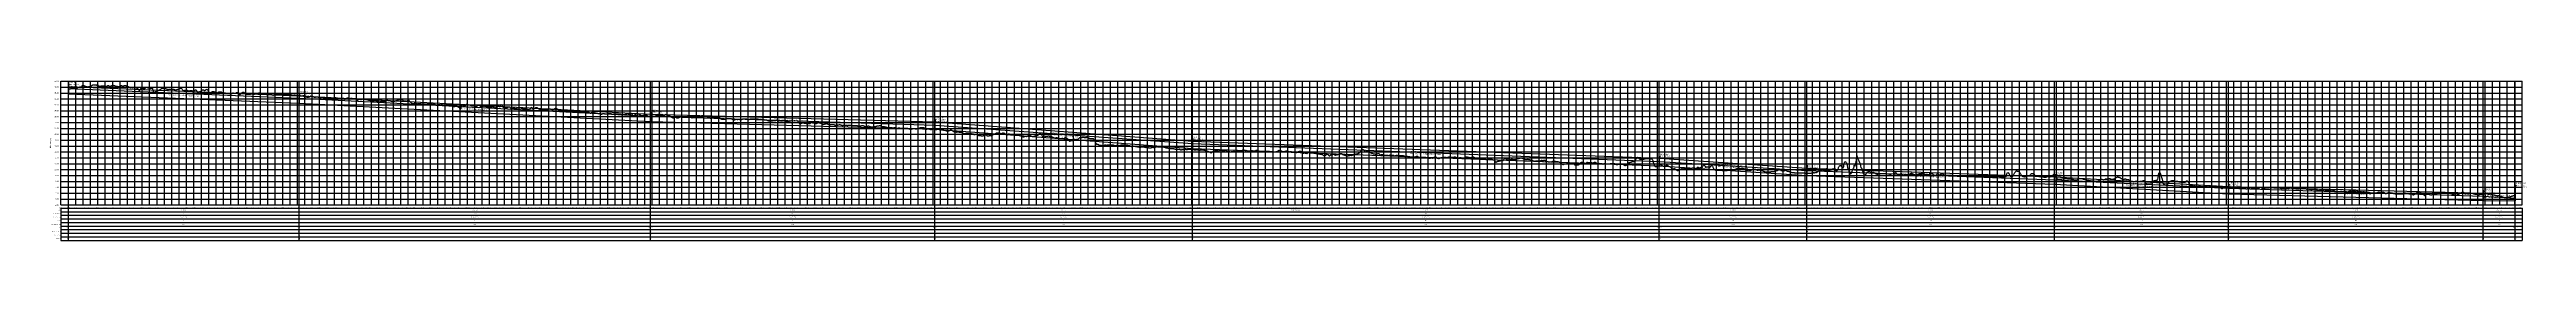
# Model space of a CAD drawing. Extents: x -64 to 8315, y -140 to 402.
import ezdxf
from ezdxf.enums import TextEntityAlignment as Align

# ---------------------------------------------------------------- set-up
doc = ezdxf.new("R2010")
doc.units = 0
for name, color, linetype in [('Annotation', 7, 'Continuous'), ('Annotation_Table', 254, 'Continuous'), ('Crown', 7, 'Continuous'), ('Grid', 254, 'Continuous'), ('Grid_Text', 7, 'Continuous'), ('Ground_Elevation', 3, 'Continuous'), ('Hydraulic_Grade', 5, 'Continuous'), ('Invert', 7, 'Continuous'), ('Structure', 7, 'Continuous')]:
    doc.layers.add(name, color=color, linetype=linetype)

msp = doc.modelspace()

# ---------------------------------------------------------------- linework, layer by layer
at = {"layer": 'Annotation', "color": 0}
for points in [[(0, 381.9), (-0.2, 382.8), (0.6, 382.7)], [(780.5, 350.4), (780.3, 351.3), (781.1, 351.2)], [(1969.4, 287.8), (1969.2, 288.8), (1970, 288.6)], [(2931.2, 262.4), (2931, 263.4), (2931.7, 263.2)], [(3802.3, 196.4), (3802.1, 197.4), (3802.8, 197.2)], [(5381.1, 138.4), (5380.9, 139.3), (5381.7, 139.2)], [(5881.1, 105.2), (5880.9, 106.1), (5881.7, 106)], [(6718.3, 75.1), (6718.1, 76), (6718.8, 75.9)], [(7307.2, 43.2), (7307, 44.2), (7307.7, 44)], [(8167.9, 20.6), (8167.7, 21.5), (8168.5, 21.4)], [(8276.8, 39.5), (8276.6, 40.5), (8277.4, 40.3)]]:
    msp.add_lwpolyline(points, close=True, dxfattribs=at)
for points in [[(2.4, 389.5), (1.7, 389.5), (0, 381.9)], [(782.9, 358), (782.2, 358), (780.5, 350.4)], [(1971.9, 295.4), (1971.1, 295.4), (1969.4, 287.8)], [(2933.6, 270), (2932.9, 270), (2931.2, 262.4)], [(3804.7, 204), (3804, 204), (3802.3, 196.4)], [(5383.5, 146), (5382.8, 146), (5381.1, 138.4)], [(5883.5, 112.8), (5882.8, 112.8), (5881.1, 105.2)], [(6720.7, 82.7), (6720, 82.7), (6718.3, 75.1)], [(7309.6, 50.8), (7308.9, 50.8), (7307.2, 43.2)], [(8170.3, 28.2), (8169.6, 28.2), (8167.9, 20.6)], [(8279.3, 47.2), (8278.5, 47.2), (8276.8, 39.5)]]:
    msp.add_lwpolyline(points, dxfattribs=at)
at = {"layer": 'Annotation_Table', "color": 254}
for points in [[(0, -140.2), (0, 400)], [(780.5, -140.2), (780.5, 400)], [(1969.4, -140.2), (1969.4, 400)], [(2931.2, -140.2), (2931.2, 400)], [(3802.3, -140.2), (3802.3, 400)], [(5381.1, -140.2), (5381.1, 400)], [(5881.1, -140.2), (5881.1, 400)], [(6718.3, -140.2), (6718.3, 400)], [(7307.2, -140.2), (7307.2, 400)], [(8167.9, -140.2), (8167.9, 400)], [(8276.8, -140.2), (8276.8, 400)], [(-25, -30.5), (8300, -30.5)], [(-25, -30.5), (-25, -140.2)], [(-25, -42.7), (8300, -42.7)], [(-25, -54.9), (8300, -54.9)], [(-25, -67.1), (8300, -67.1)], [(-25, -79.2), (8300, -79.2)], [(8300, -30.5), (8300, -140.2)], [(-25, -91.4), (8300, -91.4)], [(-25, -103.6), (8300, -103.6)], [(-25, -115.8), (8300, -115.8)], [(-25, -128), (8300, -128)], [(-25, -140.2), (8300, -140.2)]]:
    msp.add_lwpolyline(points, dxfattribs=at)
at = {"layer": 'Crown', "color": 0}
for points in [[(0, 381.9), (0, 381.9)], [(0, 381.9), (780.5, 350.4)], [(780.5, 350.4), (780.5, 350.4)], [(780.5, 350.4), (1969.4, 287.8)], [(1969.4, 287.8), (1969.4, 287.8)], [(1969.4, 287.8), (2931.2, 262.4)], [(2931.2, 262.4), (2931.2, 262.4)], [(2931.2, 262.4), (3802.3, 196.4)], [(3802.3, 196.4), (3802.3, 196.4)], [(3802.3, 196.4), (5381.1, 138.4)], [(5381.1, 138.4), (5381.1, 138.4)], [(5381.1, 138.4), (5881.1, 105.2)], [(5881.1, 105.2), (5881.1, 105.2)], [(5881.1, 105.2), (6718.3, 75.1)], [(6718.3, 75.1), (6718.3, 75.1)], [(6718.3, 75.1), (7307.2, 43.2)], [(7307.2, 43.2), (7307.2, 43.2)], [(7307.2, 43.2), (8167.9, 20.6)], [(8167.9, 20.6), (8167.9, 20.6)], [(8167.9, 20.6), (8276.8, 19.5)], [(8276.8, 19.5), (8276.8, 19.5)]]:
    msp.add_lwpolyline(points, dxfattribs=at)
at = {"layer": 'Grid', "color": 254}
for points in [[(-25, 400), (8300, 400)], [(-25, -20), (-25, 400)], [(-25, 380), (8300, 380)], [(-25, 360), (8300, 360)], [(-25, 340), (8300, 340)], [(0, -20), (0, 400)], [(25, -20), (25, 400)], [(50, -20), (50, 400)], [(75, -20), (75, 400)], [(100, -20), (100, 400)], [(125, -20), (125, 400)], [(150, -20), (150, 400)], [(175, -20), (175, 400)], [(200, -20), (200, 400)], [(225, -20), (225, 400)], [(250, -20), (250, 400)], [(275, -20), (275, 400)], [(300, -20), (300, 400)], [(325, -20), (325, 400)], [(350, -20), (350, 400)], [(375, -20), (375, 400)], [(400, -20), (400, 400)], [(425, -20), (425, 400)], [(450, -20), (450, 400)], [(475, -20), (475, 400)], [(500, -20), (500, 400)], [(525, -20), (525, 400)], [(550, -20), (550, 400)], [(575, -20), (575, 400)], [(600, -20), (600, 400)], [(625, -20), (625, 400)], [(650, -20), (650, 400)], [(675, -20), (675, 400)], [(700, -20), (700, 400)], [(725, -20), (725, 400)], [(750, -20), (750, 400)], [(775, -20), (775, 400)], [(800, -20), (800, 400)], [(825, -20), (825, 400)], [(850, -20), (850, 400)], [(875, -20), (875, 400)], [(900, -20), (900, 400)], [(925, -20), (925, 400)], [(950, -20), (950, 400)], [(975, -20), (975, 400)], [(1000, -20), (1000, 400)], [(1025, -20), (1025, 400)], [(1050, -20), (1050, 400)], [(1075, -20), (1075, 400)], [(1100, -20), (1100, 400)], [(1125, -20), (1125, 400)], [(1150, -20), (1150, 400)], [(1175, -20), (1175, 400)], [(1200, -20), (1200, 400)], [(1225, -20), (1225, 400)], [(1250, -20), (1250, 400)], [(1275, -20), (1275, 400)], [(1300, -20), (1300, 400)], [(1325, -20), (1325, 400)], [(1350, -20), (1350, 400)], [(1375, -20), (1375, 400)], [(1400, -20), (1400, 400)], [(1425, -20), (1425, 400)], [(1450, -20), (1450, 400)], [(1475, -20), (1475, 400)], [(1500, -20), (1500, 400)], [(1525, -20), (1525, 400)], [(1550, -20), (1550, 400)], [(1575, -20), (1575, 400)], [(1600, -20), (1600, 400)], [(1625, -20), (1625, 400)], [(1650, -20), (1650, 400)], [(1675, -20), (1675, 400)], [(1700, -20), (1700, 400)], [(1725, -20), (1725, 400)], [(1750, -20), (1750, 400)], [(1775, -20), (1775, 400)], [(1800, -20), (1800, 400)], [(1825, -20), (1825, 400)], [(1850, -20), (1850, 400)], [(1875, -20), (1875, 400)], [(1900, -20), (1900, 400)], [(1925, -20), (1925, 400)], [(1950, -20), (1950, 400)], [(1975, -20), (1975, 400)], [(2000, -20), (2000, 400)], [(2025, -20), (2025, 400)], [(2050, -20), (2050, 400)], [(2075, -20), (2075, 400)], [(2100, -20), (2100, 400)], [(2125, -20), (2125, 400)], [(2150, -20), (2150, 400)], [(2175, -20), (2175, 400)], [(2200, -20), (2200, 400)], [(2225, -20), (2225, 400)], [(2250, -20), (2250, 400)], [(2275, -20), (2275, 400)], [(2300, -20), (2300, 400)], [(2325, -20), (2325, 400)], [(2350, -20), (2350, 400)], [(2375, -20), (2375, 400)], [(2400, -20), (2400, 400)], [(2425, -20), (2425, 400)], [(2450, -20), (2450, 400)], [(2475, -20), (2475, 400)], [(2500, -20), (2500, 400)], [(2525, -20), (2525, 400)], [(2550, -20), (2550, 400)], [(2575, -20), (2575, 400)], [(2600, -20), (2600, 400)], [(2625, -20), (2625, 400)], [(2650, -20), (2650, 400)], [(2675, -20), (2675, 400)], [(2700, -20), (2700, 400)], [(2725, -20), (2725, 400)], [(2750, -20), (2750, 400)], [(2775, -20), (2775, 400)], [(2800, -20), (2800, 400)], [(2825, -20), (2825, 400)], [(2850, -20), (2850, 400)], [(2875, -20), (2875, 400)], [(2900, -20), (2900, 400)], [(2925, -20), (2925, 400)], [(2950, -20), (2950, 400)], [(2975, -20), (2975, 400)], [(3000, -20), (3000, 400)], [(3025, -20), (3025, 400)], [(3050, -20), (3050, 400)], [(3075, -20), (3075, 400)], [(3100, -20), (3100, 400)], [(3125, -20), (3125, 400)], [(3150, -20), (3150, 400)], [(3175, -20), (3175, 400)], [(3200, -20), (3200, 400)], [(3225, -20), (3225, 400)], [(3250, -20), (3250, 400)], [(3275, -20), (3275, 400)], [(3300, -20), (3300, 400)], [(3325, -20), (3325, 400)], [(3350, -20), (3350, 400)], [(3375, -20), (3375, 400)], [(3400, -20), (3400, 400)], [(3425, -20), (3425, 400)], [(3450, -20), (3450, 400)], [(3475, -20), (3475, 400)], [(3500, -20), (3500, 400)], [(3525, -20), (3525, 400)], [(3550, -20), (3550, 400)], [(3575, -20), (3575, 400)], [(3600, -20), (3600, 400)], [(3625, -20), (3625, 400)], [(3650, -20), (3650, 400)], [(3675, -20), (3675, 400)], [(3700, -20), (3700, 400)], [(3725, -20), (3725, 400)], [(3750, -20), (3750, 400)], [(3775, -20), (3775, 400)], [(3800, -20), (3800, 400)], [(3825, -20), (3825, 400)], [(3850, -20), (3850, 400)], [(3875, -20), (3875, 400)], [(3900, -20), (3900, 400)], [(3925, -20), (3925, 400)], [(3950, -20), (3950, 400)], [(3975, -20), (3975, 400)], [(4000, -20), (4000, 400)], [(4025, -20), (4025, 400)], [(4050, -20), (4050, 400)], [(4075, -20), (4075, 400)], [(4100, -20), (4100, 400)], [(4125, -20), (4125, 400)], [(4150, -20), (4150, 400)], [(4175, -20), (4175, 400)], [(4200, -20), (4200, 400)], [(4225, -20), (4225, 400)], [(4250, -20), (4250, 400)], [(4275, -20), (4275, 400)], [(4300, -20), (4300, 400)], [(4325, -20), (4325, 400)], [(4350, -20), (4350, 400)], [(4375, -20), (4375, 400)], [(4400, -20), (4400, 400)], [(4425, -20), (4425, 400)], [(4450, -20), (4450, 400)], [(4475, -20), (4475, 400)], [(4500, -20), (4500, 400)], [(4525, -20), (4525, 400)], [(4550, -20), (4550, 400)], [(4575, -20), (4575, 400)], [(4600, -20), (4600, 400)], [(4625, -20), (4625, 400)], [(4650, -20), (4650, 400)], [(4675, -20), (4675, 400)], [(4700, -20), (4700, 400)], [(4725, -20), (4725, 400)], [(4750, -20), (4750, 400)], [(4775, -20), (4775, 400)], [(4800, -20), (4800, 400)], [(4825, -20), (4825, 400)], [(4850, -20), (4850, 400)], [(4875, -20), (4875, 400)], [(4900, -20), (4900, 400)], [(4925, -20), (4925, 400)], [(4950, -20), (4950, 400)], [(4975, -20), (4975, 400)], [(5000, -20), (5000, 400)], [(5025, -20), (5025, 400)], [(5050, -20), (5050, 400)], [(5075, -20), (5075, 400)], [(5100, -20), (5100, 400)], [(5125, -20), (5125, 400)], [(5150, -20), (5150, 400)], [(5175, -20), (5175, 400)], [(5200, -20), (5200, 400)], [(5225, -20), (5225, 400)], [(5250, -20), (5250, 400)], [(5275, -20), (5275, 400)], [(5300, -20), (5300, 400)], [(5325, -20), (5325, 400)], [(5350, -20), (5350, 400)], [(5375, -20), (5375, 400)], [(5400, -20), (5400, 400)], [(5425, -20), (5425, 400)], [(5450, -20), (5450, 400)], [(5475, -20), (5475, 400)], [(5500, -20), (5500, 400)], [(5525, -20), (5525, 400)], [(5550, -20), (5550, 400)], [(5575, -20), (5575, 400)], [(5600, -20), (5600, 400)], [(5625, -20), (5625, 400)], [(5650, -20), (5650, 400)], [(5675, -20), (5675, 400)], [(5700, -20), (5700, 400)], [(5725, -20), (5725, 400)], [(5750, -20), (5750, 400)], [(5775, -20), (5775, 400)], [(5800, -20), (5800, 400)], [(5825, -20), (5825, 400)], [(5850, -20), (5850, 400)], [(5875, -20), (5875, 400)], [(5900, -20), (5900, 400)], [(5925, -20), (5925, 400)], [(5950, -20), (5950, 400)], [(5975, -20), (5975, 400)], [(6000, -20), (6000, 400)], [(6025, -20), (6025, 400)], [(6050, -20), (6050, 400)], [(6075, -20), (6075, 400)], [(6100, -20), (6100, 400)], [(6125, -20), (6125, 400)], [(6150, -20), (6150, 400)], [(6175, -20), (6175, 400)], [(6200, -20), (6200, 400)], [(6225, -20), (6225, 400)], [(6250, -20), (6250, 400)], [(6275, -20), (6275, 400)], [(6300, -20), (6300, 400)], [(6325, -20), (6325, 400)], [(6350, -20), (6350, 400)], [(6375, -20), (6375, 400)], [(6400, -20), (6400, 400)], [(6425, -20), (6425, 400)], [(6450, -20), (6450, 400)], [(6475, -20), (6475, 400)], [(6500, -20), (6500, 400)], [(6525, -20), (6525, 400)], [(6550, -20), (6550, 400)], [(6575, -20), (6575, 400)], [(6600, -20), (6600, 400)], [(6625, -20), (6625, 400)], [(6650, -20), (6650, 400)], [(6675, -20), (6675, 400)], [(6700, -20), (6700, 400)], [(6725, -20), (6725, 400)], [(6750, -20), (6750, 400)], [(6775, -20), (6775, 400)], [(6800, -20), (6800, 400)], [(6825, -20), (6825, 400)], [(6850, -20), (6850, 400)], [(6875, -20), (6875, 400)], [(6900, -20), (6900, 400)], [(6925, -20), (6925, 400)], [(6950, -20), (6950, 400)], [(6975, -20), (6975, 400)], [(7000, -20), (7000, 400)], [(7025, -20), (7025, 400)], [(7050, -20), (7050, 400)], [(7075, -20), (7075, 400)], [(7100, -20), (7100, 400)], [(7125, -20), (7125, 400)], [(7150, -20), (7150, 400)], [(7175, -20), (7175, 400)], [(7200, -20), (7200, 400)], [(7225, -20), (7225, 400)], [(7250, -20), (7250, 400)], [(7275, -20), (7275, 400)], [(7300, -20), (7300, 400)], [(7325, -20), (7325, 400)], [(7350, -20), (7350, 400)], [(7375, -20), (7375, 400)], [(7400, -20), (7400, 400)], [(7425, -20), (7425, 400)], [(7450, -20), (7450, 400)], [(7475, -20), (7475, 400)], [(7500, -20), (7500, 400)], [(7525, -20), (7525, 400)], [(7550, -20), (7550, 400)], [(7575, -20), (7575, 400)], [(7600, -20), (7600, 400)], [(7625, -20), (7625, 400)], [(7650, -20), (7650, 400)], [(7675, -20), (7675, 400)], [(7700, -20), (7700, 400)], [(7725, -20), (7725, 400)], [(7750, -20), (7750, 400)], [(7775, -20), (7775, 400)], [(7800, -20), (7800, 400)], [(7825, -20), (7825, 400)], [(7850, -20), (7850, 400)], [(7875, -20), (7875, 400)], [(7900, -20), (7900, 400)], [(7925, -20), (7925, 400)], [(7950, -20), (7950, 400)], [(7975, -20), (7975, 400)], [(8000, -20), (8000, 400)], [(8025, -20), (8025, 400)], [(8050, -20), (8050, 400)], [(8075, -20), (8075, 400)], [(8100, -20), (8100, 400)], [(8125, -20), (8125, 400)], [(8150, -20), (8150, 400)], [(8175, -20), (8175, 400)], [(8200, -20), (8200, 400)], [(8225, -20), (8225, 400)], [(8250, -20), (8250, 400)], [(8275, -20), (8275, 400)], [(8300, -20), (8300, 400)], [(-25, 320), (8300, 320)], [(-25, 300), (8300, 300)], [(-25, 280), (8300, 280)], [(-25, 260), (8300, 260)], [(-25, 240), (8300, 240)], [(-25, 220), (8300, 220)], [(-25, 200), (8300, 200)], [(-25, 180), (8300, 180)], [(-25, 160), (8300, 160)], [(-25, 140), (8300, 140)], [(-25, 120), (8300, 120)], [(-25, 100), (8300, 100)], [(-25, 80), (8300, 80)], [(-25, 60), (8300, 60)], [(-25, 40), (8300, 40)], [(-25, 20), (8300, 20)], [(-25, 0), (8300, 0)], [(-25, -20), (8300, -20)]]:
    msp.add_lwpolyline(points, dxfattribs=at)
at = {"layer": 'Ground_Elevation', "color": 3}
msp.add_lwpolyline([(0.2, 371.4), (1.2, 371.9), (2.2, 372.6), (3.2, 373.3), (4.2, 373.9), (5.2, 374.3), (6.2, 374.5), (7.2, 374.7), (8.2, 374.9), (9.2, 375.1), (10.2, 375.3), (11.2, 375.4), (12.2, 375.6), (13.2, 375.8), (14.2, 376), (15.2, 376.3), (16.2, 376.6), (17.2, 376.8), (18.2, 377), (19.2, 377.3), (20.2, 377.5), (21.2, 377.7), (22.2, 377.8), (23.2, 377.7), (24.2, 377.2), (25.2, 376.8), (26.2, 376.6), (27.2, 376.5), (28.2, 376.6), (29.2, 376.9), (30.2, 377.4), (31.2, 378.1), (32.2, 378.7), (33.2, 379.3), (34.2, 379.9), (35.2, 380.2), (36.2, 380.3), (37.2, 380.2), (38.2, 380), (39.2, 379.7), (40.2, 379.6), (41.2, 379.7), (42.2, 380), (43.2, 380.4), (44.2, 381.2), (45.2, 382.3), (46.2, 383.7), (47.2, 385), (48.2, 385.8), (49.2, 386.1), (50.2, 386.1), (51.2, 385.9), (52.2, 385.4), (53.2, 384.6), (54.2, 383.8), (55.2, 383.2), (56.2, 382.9), (57.2, 382.8), (58.2, 382.7), (59.2, 382.6), (60.2, 382.4), (61.2, 382.3), (62.2, 382), (63.2, 381.7), (64.2, 381.3), (65.2, 380.9), (66.2, 380.7), (67.2, 380.9), (68.2, 381.2), (69.2, 381.5), (70.2, 381.6), (71.2, 381.7), (72.2, 381.6), (73.2, 381.5), (74.2, 381.4), (75.2, 381.5), (76.2, 382.3), (77.2, 383.4), (78.2, 384.6), (79.2, 385.7), (80.2, 386.5), (81.2, 387.1), (82.2, 387.4), (83.2, 387.3), (84.2, 387.1), (85.2, 387.2), (86.2, 387.4), (87.2, 387.5), (88.2, 387.4), (89.2, 387.4), (90.2, 387.4), (91.2, 387.4), (92.2, 387.4), (93.2, 387.3), (94.2, 387.2), (95.2, 387), (96.2, 386.9), (97.2, 387.2), (98.2, 387.8), (99.2, 387.8), (100.2, 387.2), (101.2, 386), (102.2, 384.6), (103.2, 383.9), (104.2, 383.6), (105.2, 383.5), (106.2, 383.5), (107.2, 383.5), (108.2, 383.6), (109.2, 383.6), (110.2, 383.7), (111.2, 383.8), (112.2, 383.9), (113.2, 384), (114.2, 384.1), (115.2, 384.2), (116.2, 384.3), (117.2, 384.4), (118.2, 384.4), (119.2, 384.4), (120.2, 384.5), (121.2, 384.6), (122.2, 384.5), (123.2, 384.3), (124.2, 383.9), (125.2, 383.7), (126.2, 383.7), (127.2, 383.7), (128.2, 383.7), (129.2, 383.7), (130.2, 383.6), (131.2, 383.7), (132.2, 384.2), (133.2, 384.9), (134.2, 385.3), (135.2, 385.5), (136.2, 385.2), (137.2, 384.6), (138.2, 383.7), (139.2, 382.8), (140.2, 382.6), (141.2, 382.8), (142.2, 383), (143.2, 383.2), (144.2, 383.5), (145.2, 383.9), (146.2, 384.4), (147.2, 384.9), (148.2, 385.5), (149.2, 386), (150.2, 386.5), (151.2, 386.4), (152.2, 386), (153.2, 385.9), (154.2, 385.9), (155.2, 385.5), (156.2, 384.9), (157.2, 384.4), (158.2, 384), (159.2, 383.5), (160.2, 383.2), (161.2, 383), (162.2, 382.9), (163.2, 382.9), (164.2, 382.8), (165.2, 382.7), (166.2, 382.6), (167.2, 382.4), (168.2, 382.4), (169.2, 382.4), (170.2, 382.4), (171.2, 382.4), (172.2, 382.4), (173.2, 382.5), (174.2, 382.6), (175.2, 382.7), (176.2, 383), (177.2, 384.2), (178.2, 385.1), (179.2, 385.2), (180.2, 385), (181.2, 384.5), (182.2, 383.9), (183.2, 383.4), (184.2, 383.1), (185.2, 383.2), (186.2, 383.6), (187.2, 384.1), (188.2, 384.7), (189.2, 385.2), (190.2, 385.7), (191.2, 386), (192.2, 386), (193.2, 385.7), (194.2, 385), (195.2, 384.2), (196.2, 383.9), (197.2, 383.8), (198.2, 383.5), (199.2, 383.1), (200.2, 382.6), (201.2, 382.1), (202.2, 381.6), (203.2, 381.1), (204.2, 380.6), (205.2, 380.2), (206.2, 379.8), (207.2, 379.6), (208.2, 379.4), (209.2, 379.1), (210.2, 379.1), (211.2, 379.2), (212.2, 379.5), (213.2, 379.7), (214.2, 379.6), (215.2, 379.2), (216.2, 379), (217.2, 379), (218.2, 379), (219.2, 379.1), (220.2, 379.3), (221.2, 379.5), (222.2, 379.7), (223.2, 379.8), (224.2, 379.8), (225.2, 379.6), (226.2, 379.3), (227.2, 378.8), (228.2, 378.1), (229.2, 377.5), (230.2, 377), (231.2, 376.8), (232.2, 376.8), (233.2, 376.5), (234.2, 375.9), (235.2, 374.8), (236.2, 373.2), (237.2, 371.6), (238.2, 370), (239.2, 368.8), (240.2, 368.1), (241.2, 368.1), (242.2, 368.8), (243.2, 370.3), (244.2, 372.3), (245.2, 374.7), (246.2, 377.1), (247.2, 379.1), (248.2, 380.3), (249.2, 380.3), (250.2, 379.3), (251.2, 377.9), (252.2, 376.6), (253.2, 375.8), (254.2, 375.4), (255.2, 375.2), (256.2, 375.1), (257.2, 375.1), (258.2, 375.2), (259.2, 375.7), (260.2, 376.3), (261.2, 377.1), (262.2, 377.9), (263.2, 378.7), (264.2, 379.3), (265.2, 379.4), (266.2, 379.2), (267.2, 378.8), (268.2, 378.4), (269.2, 378.1), (270.2, 377.8), (271.2, 377.5), (272.2, 377.1), (273.2, 376.5), (274.2, 376.1), (275.2, 376.1), (276.2, 376.5), (277.2, 376.7), (278.2, 376.7), (279.2, 376.7), (280.2, 376.7), (281.2, 376.8), (282.2, 376.8), (283.2, 376.5), (284.2, 375.6), (285.2, 373.4), (286.2, 370.2), (287.2, 366.7), (288.2, 363.7), (289.2, 362), (290.2, 361.8), (291.2, 362.4), (292.2, 363.6), (293.2, 364.5), (294.2, 364.8), (295.2, 364.7), (296.2, 364.5), (297.2, 364.4), (298.2, 364.8), (299.2, 365.7), (300.2, 366.8), (301.2, 367.4), (302.2, 367.6), (303.2, 367.9), (304.2, 368.5), (305.2, 369), (306.2, 369.4), (307.2, 369.9), (308.2, 370.4), (309.2, 370.9), (310.2, 371.4), (311.2, 371.9), (312.2, 372.7), (313.2, 373.5), (314.2, 374.3), (315.2, 374.9), (316.2, 375.4), (317.2, 375.8), (318.2, 376.2), (319.2, 376.5), (320.2, 376.6), (321.2, 376.8), (322.2, 376.8), (323.2, 376.6), (324.2, 376.1), (325.2, 375.9), (326.2, 375.7), (327.2, 375.5), (328.2, 375.1), (329.2, 374.8), (330.2, 374.3), (331.2, 374), (332.2, 373.7), (333.2, 373.3), (334.2, 372.9), (335.2, 372.6), (336.2, 372.3), (337.2, 372.2), (338.2, 372.3), (339.2, 372.4), (340.2, 372.5), (341.2, 372.5), (342.2, 372.6), (343.2, 372.6), (344.2, 372.6), (345.2, 372.6), (346.2, 372.6), (347.2, 372.5), (348.2, 372.5), (349.2, 372.5), (350.2, 372.5), (351.2, 372.6), (352.2, 372.7), (353.2, 373), (354.2, 373.2), (355.2, 373.1), (356.2, 372.9), (357.2, 372.5), (358.2, 372.1), (359.2, 371.6), (360.2, 371.2), (361.2, 370.9), (362.2, 370.6), (363.2, 370.6), (364.2, 370.7), (365.2, 370.9), (366.2, 371.2), (367.2, 371.5), (368.2, 371.9), (369.2, 372.3), (370.2, 372.8), (371.2, 373), (372.2, 373.2), (373.2, 373.8), (374.2, 374.4), (375.2, 374.8), (376.2, 375), (377.2, 375.4), (378.2, 375.8), (379.2, 376), (380.2, 375.9), (381.2, 375.9), (382.2, 375.7), (383.2, 375.2), (384.2, 374.2), (385.2, 372.6), (386.2, 371), (387.2, 369.5), (388.2, 368.4), (389.2, 367.9), (390.2, 367.9), (391.2, 368.2), (392.2, 368.5), (393.2, 368.8), (394.2, 369.1), (395.2, 369.4), (396.2, 369.7), (397.2, 369.9), (398.2, 369.9), (399.2, 369.9), (400.2, 369.8), (401.2, 369.5), (402.2, 369.1), (403.2, 368.7), (404.2, 368.3), (405.2, 367.9), (406.2, 367.3), (407.2, 366.9), (408.2, 366.7), (409.2, 366.8), (410.2, 367.3), (411.2, 367.9), (412.2, 368.5), (413.2, 368.8), (414.2, 368.8), (415.2, 368.5), (416.2, 368.2), (417.2, 368), (418.2, 367.8), (419.2, 367.8), (420.2, 367.9), (421.2, 368), (422.2, 367.9), (423.2, 367.7), (424.2, 367.6), (425.2, 367.9), (426.2, 368.4), (427.2, 368.9), (428.2, 369.5), (429.2, 370.1), (430.2, 370.6), (431.2, 370.5), (432.2, 369.8), (433.2, 368.5), (434.2, 367), (435.2, 365.5), (436.2, 364.2), (437.2, 363.1), (438.2, 362.6), (439.2, 362.6), (440.2, 363), (441.2, 363.5), (442.2, 364), (443.2, 364.4), (444.2, 364.7), (445.2, 364.9), (446.2, 365.2), (447.2, 365.6), (448.2, 366.2), (449.2, 366.9), (450.2, 367.8), (451.2, 368.7), (452.2, 369.6), (453.2, 370.4), (454.2, 370.9), (455.2, 371.1), (456.2, 370.8), (457.2, 370.2), (458.2, 369.4), (459.2, 368.7), (460.2, 368.1), (461.2, 368.1), (462.2, 368.4), (463.2, 369.2), (464.2, 370), (465.2, 370.9), (466.2, 371.7), (467.2, 372.4), (468.2, 372.6), (469.2, 372.2), (470.2, 371.5), (471.2, 370.5), (472.2, 369.3), (473.2, 367.7), (474.2, 365.9), (475.2, 364.1), (476.2, 362.5), (477.2, 361.3), (478.2, 360.8), (479.2, 360.7), (480.2, 361), (481.2, 361.5), (482.2, 362), (483.2, 362.6), (484.2, 363.2), (485.2, 363.8), (486.2, 364.3), (487.2, 364.7), (488.2, 364.9), (489.2, 365.2), (490.2, 365.5), (491.2, 365.5), (492.2, 365.2), (493.2, 364.5), (494.2, 364), (495.2, 363.7), (496.2, 363.4), (497.2, 363.1), (498.2, 362.7), (499.2, 362.2), (500.2, 361.8), (501.2, 361.3), (502.2, 361), (503.2, 360.9), (504.2, 361), (505.2, 361.4), (506.2, 362), (507.2, 362.6), (508.2, 363.2), (509.2, 363.8), (510.2, 364.3), (511.2, 364.5), (512.2, 364.5), (513.2, 364.4), (514.2, 364.3), (515.2, 364.3), (516.2, 364.1), (517.2, 363.7), (518.2, 362.9), (519.2, 362.2), (520.2, 361.8), (521.2, 361.4), (522.2, 361.1), (523.2, 360.9), (524.2, 360.8), (525.2, 360.7), (526.2, 360.8), (527.2, 360.9), (528.2, 360.9), (529.2, 360.7), (530.2, 360.4), (531.2, 360), (532.2, 359.6), (533.2, 359.3), (534.2, 359.1), (535.2, 359), (536.2, 358.9), (537.2, 358.9), (538.2, 358.9), (539.2, 358.8), (540.2, 358.7), (541.2, 358.6), (542.2, 358.4), (543.2, 358.3), (544.2, 358.1), (545.2, 357.9), (546.2, 357.7), (547.2, 357.5), (548.2, 357.4), (549.2, 357.3), (550.2, 357.4), (551.2, 357.5), (552.2, 357.7), (553.2, 358), (554.2, 358.7), (555.2, 359.5), (556.2, 360.1), (557.2, 360.2), (558.2, 359.9), (559.2, 359.4), (560.2, 359.2), (561.2, 359.2), (562.2, 359.3), (563.2, 359.4), (564.2, 359.6), (565.2, 359.7), (566.2, 359.9), (567.2, 360.5), (568.2, 360.9), (569.2, 361.5), (570.2, 362), (571.2, 362.2), (572.2, 362), (573.2, 361.3), (574.2, 360.3), (575.2, 359.1), (576.2, 357.8), (577.2, 356.6), (578.2, 355.5), (579.2, 354.8), (580.2, 354.7), (581.2, 355.1), (582.2, 355.9), (583.2, 356.9), (584.2, 357.9), (585.2, 358.8), (586.2, 359.7), (587.2, 360.6), (588.2, 361.3), (589.2, 362), (590.2, 362.6), (591.2, 363), (592.2, 363.1), (593.2, 362.8), (594.2, 362), (595.2, 361), (596.2, 359.7), (597.2, 358.3), (598.2, 357.2), (599.2, 356.4), (600.2, 356.1), (601.2, 356), (602.2, 356.2), (603.2, 356.3), (604.2, 356.3), (605.2, 356.3), (606.2, 356.2), (607.2, 356.1), (608.2, 356.2), (609.2, 356.2), (610.2, 356.2), (611.2, 356.3), (612.2, 356.5), (613.2, 356.6), (614.2, 356.6), (615.2, 356.6), (616.2, 356.6), (617.2, 356.7), (618.2, 357), (619.2, 357.4), (620.2, 357.9), (621.2, 358.3), (622.2, 358.5), (623.2, 358.4), (624.2, 357.9), (625.2, 357.1), (626.2, 356.4), (627.2, 356.1), (628.2, 356.1), (629.2, 356.4), (630.2, 356.9), (631.2, 357.5), (632.2, 357.8), (633.2, 357.9), (634.2, 357.8), (635.2, 357.5), (636.2, 357.2), (637.2, 356.9), (638.2, 356.7), (639.2, 356.7), (640.2, 356.9), (641.2, 357.6), (642.2, 358.5), (643.2, 359.5), (644.2, 360.4), (645.2, 360.8), (646.2, 360.8), (647.2, 360.4), (648.2, 360), (649.2, 359.7), (650.2, 359.5), (651.2, 359.4), (652.2, 359.3), (653.2, 359.3), (654.2, 359.2), (655.2, 359.1), (656.2, 358.8), (657.2, 358.3), (658.2, 358), (659.2, 357.7), (660.2, 357.5), (661.2, 357.3), (662.2, 357.3), (663.2, 357.3), (664.2, 357.3), (665.2, 357.4), (666.2, 357.6), (667.2, 357.8), (668.2, 358), (669.2, 358.1), (670.2, 358.1), (671.2, 358), (672.2, 357.8), (673.2, 357.6), (674.2, 357.4), (675.2, 357.2), (676.2, 357.3), (677.2, 357.5), (678.2, 357.9), (679.2, 358.2), (680.2, 358.3), (681.2, 358.2), (682.2, 358), (683.2, 357.4), (684.2, 356.7), (685.2, 356), (686.2, 355.1), (687.2, 354.4), (688.2, 353.8), (689.2, 353.4), (690.2, 353.3), (691.2, 353.2), (692.2, 353.1), (693.2, 353.1), (694.2, 353.2), (695.2, 353.5), (696.2, 354.1), (697.2, 355), (698.2, 356), (699.2, 356.8), (700.2, 357.4), (701.2, 357.6), (702.2, 357.5), (703.2, 357.2), (704.2, 356.8), (705.2, 356.4), (706.2, 356.1), (707.2, 355.9), (708.2, 356), (709.2, 356.1), (710.2, 356.2), (711.2, 356.2), (712.2, 356.1), (713.2, 355.9), (714.2, 355.5), (715.2, 355.1), (716.2, 354.8), (717.2, 354.6), (718.2, 354.6), (719.2, 354.8), (720.2, 355), (721.2, 355.2), (722.2, 355.2), (723.2, 355.2), (724.2, 355.1), (725.2, 354.9), (726.2, 354.8), (727.2, 354.8), (728.2, 354.9), (729.2, 354.9), (730.2, 354.9), (731.2, 354.9), (732.2, 355.1), (733.2, 355.5), (734.2, 355.8), (735.2, 356), (736.2, 356.1), (737.2, 356.2), (738.2, 356.2), (739.2, 356.2), (740.2, 356.2), (741.2, 356.2), (742.2, 356.1), (743.2, 356), (744.2, 355.9), (745.2, 355.8), (746.2, 355.6), (747.2, 355.5), (748.2, 355.3), (749.2, 355.1), (750.2, 355), (751.2, 354.8), (752.2, 354.6), (753.2, 354.4), (754.2, 354), (755.2, 353.5), (756.2, 353.3), (757.2, 353.2), (758.2, 353.2), (759.2, 353.1), (760.2, 353.1), (761.2, 353), (762.2, 353.1), (763.2, 353.2), (764.2, 353.3), (765.2, 353.4), (766.2, 353.3), (767.2, 353.2), (768.2, 353.1), (769.2, 352.8), (770.2, 352.6), (771.2, 352.6), (772.2, 352.6), (773.2, 352.6), (774.2, 352.5), (775.2, 352.3), (776.2, 352), (777.2, 351.5), (778.2, 351.1), (779.2, 350.7), (780.2, 350.4), (781.2, 350.3), (782.2, 350.3), (783.2, 350.4), (784.2, 350.5), (785.2, 350.6), (786.2, 350.5), (787.2, 350.3), (788.2, 350.1), (789.2, 350.1), (790.2, 350.2), (791.2, 350.3), (792.2, 350.3), (793.2, 350.2), (794.2, 350), (795.2, 349.7), (796.2, 349.3), (797.2, 348.9), (798.2, 348.6), (799.2, 348.4), (800.2, 348.1), (801.2, 347.8), (802.2, 347.5), (803.2, 347.1), (804.2, 346.7), (805.2, 346.5), (806.2, 346.4), (807.2, 346.4), (808.2, 346.3), (809.2, 346.2), (810.2, 346.1), (811.2, 346.1), (812.2, 346.2), (813.2, 346.5), (814.2, 346.8), (815.2, 347.1), (816.2, 347.2), (817.2, 347.4), (818.2, 347.9), (819.2, 348.4), (820.2, 348.8), (821.2, 349.2), (822.2, 349.4), (823.2, 349.6), (824.2, 349.5), (825.2, 349.2), (826.2, 348.7), (827.2, 348.2), (828.2, 347.7), (829.2, 347.3), (830.2, 346.8), (831.2, 346.3), (832.2, 345.8), (833.2, 345.7), (834.2, 345.8), (835.2, 346), (836.2, 346.3), (837.2, 346.8), (838.2, 347.1), (839.2, 347.4), (840.2, 347.5), (841.2, 347.4), (842.2, 347.3), (843.2, 347), (844.2, 346.7), (845.2, 346.4), (846.2, 346), (847.2, 345.6), (848.2, 345.1), (849.2, 344.7), (850.2, 344.5), (851.2, 344.4), (852.2, 344.4), (853.2, 344.4), (854.2, 344.7), (855.2, 345.2), (856.2, 345.7), (857.2, 346.1), (858.2, 346.2), (859.2, 346), (860.2, 345.8), (861.2, 345.6), (862.2, 345.3), (863.2, 345), (864.2, 344.8), (865.2, 344.8), (866.2, 344.9), (867.2, 345.1), (868.2, 345.2), (869.2, 345), (870.2, 344.8), (871.2, 344.5), (872.2, 344.3), (873.2, 343.9), (874.2, 343.6), (875.2, 343.5), (876.2, 343.4), (877.2, 343.5), (878.2, 343.6), (879.2, 343.8), (880.2, 343.9), (881.2, 344), (882.2, 343.9), (883.2, 343.7), (884.2, 343.3), (885.2, 343), (886.2, 342.8), (887.2, 342.5), (888.2, 342.4), (889.2, 342.4), (890.2, 342.6), (891.2, 342.8), (892.2, 342.9), (893.2, 343), (894.2, 343.1), (895.2, 343.2), (896.2, 343.3), (897.2, 343.5), (898.2, 343.9), (899.2, 344.3), (900.2, 344.6), (901.2, 344.6), (902.2, 344.6), (903.2, 344.5), (904.2, 344.3), (905.2, 344), (906.2, 343.4), (907.2, 342.6), (908.2, 342), (909.2, 341.7), (910.2, 341.6), (911.2, 341.5), (912.2, 341.5), (913.2, 341.7), (914.2, 342.2), (915.2, 342.5), (916.2, 342.6), (917.2, 342.5), (918.2, 342.4), (919.2, 342.4), (920.2, 342.3), (921.2, 342.3), (922.2, 342.2), (923.2, 342.2), (924.2, 342), (925.2, 341.9), (926.2, 341.8), (927.2, 341.7), (928.2, 341.6), (929.2, 341.3), (930.2, 341.1), (931.2, 340.7), (932.2, 340.3), (933.2, 339.9), (934.2, 339.5), (935.2, 339.4), (936.2, 339.6), (937.2, 339.9), (938.2, 340.5), (939.2, 341.1), (940.2, 341.6), (941.2, 342), (942.2, 342.5), (943.2, 342.9), (944.2, 343.2), (945.2, 343.4), (946.2, 343.4), (947.2, 343.2), (948.2, 342.9), (949.2, 342.4), (950.2, 342), (951.2, 341.6), (952.2, 341.5), (953.2, 341.5), (954.2, 341.8), (955.2, 342.1), (956.2, 342.4), (957.2, 342.6), (958.2, 342.5), (959.2, 342.2), (960.2, 341.8), (961.2, 341.4), (962.2, 341), (963.2, 340.9), (964.2, 340.9), (965.2, 341.1), (966.2, 341.3), (967.2, 341.4), (968.2, 341.4), (969.2, 341.3), (970.2, 341.1), (971.2, 340.8), (972.2, 340.2), (973.2, 339.4), (974.2, 338.5), (975.2, 337.7), (976.2, 337), (977.2, 336.5), (978.2, 336.4), (979.2, 336.6), (980.2, 337.2), (981.2, 337.8), (982.2, 338.4), (983.2, 338.7), (984.2, 338.8), (985.2, 338.8), (986.2, 338.7), (987.2, 338.6), (988.2, 338.4), (989.2, 338.4), (990.2, 338.4), (991.2, 338.4), (992.2, 338.6), (993.2, 338.8), (994.2, 339.1), (995.2, 339.5), (996.2, 339.9), (997.2, 340.2), (998.2, 340.5), (999.2, 340.4), (1000.2, 340.2), (1001.2, 339.8), (1002.2, 339.3), (1003.2, 339), (1004.2, 338.6), (1005.2, 338.3), (1006.2, 338), (1007.2, 338), (1008.2, 338), (1009.2, 337.9), (1010.2, 337.8), (1011.2, 337.6), (1012.2, 337.3), (1013.2, 337), (1014.2, 336.6), (1015.2, 336.2), (1016.2, 335.8), (1017.2, 335.5), (1018.2, 335.3), (1019.2, 335.3), (1020.2, 335.2), (1021.2, 335.1), (1022.2, 334.8), (1023.2, 334.4), (1024.2, 333.9), (1025.2, 333.4), (1026.2, 333.2), (1027.2, 333.1), (1028.2, 333.2), (1029.2, 333.3), (1030.2, 333.4), (1031.2, 333.4), (1032.2, 333.5), (1033.2, 333.7), (1034.2, 333.9), (1035.2, 334.2), (1036.2, 334.4), (1037.2, 334.5), (1038.2, 334.4), (1039.2, 334.2), (1040.2, 333.9), (1041.2, 333.7), (1042.2, 333.6), (1043.2, 333.4), (1044.2, 333.4), (1045.2, 333.2), (1046.2, 332.8), (1047.2, 332.3), (1048.2, 331.6), (1049.2, 330.9), (1050.2, 330.3), (1051.2, 329.9), (1052.2, 329.8), (1053.2, 330), (1054.2, 330.4), (1055.2, 330.9), (1056.2, 331.4), (1057.2, 331.7), (1058.2, 331.9), (1059.2, 331.9), (1060.2, 331.9), (1061.2, 331.8), (1062.2, 331.8), (1063.2, 331.9), (1064.2, 332.1), (1065.2, 332.4), (1066.2, 332.5), (1067.2, 332.4), (1068.2, 332), (1069.2, 331.6), (1070.2, 331.5), (1071.2, 331.7), (1072.2, 332.4), (1073.2, 333.4), (1074.2, 334.6), (1075.2, 335.5), (1076.2, 336), (1077.2, 336), (1078.2, 335.7), (1079.2, 335.4), (1080.2, 335.1), (1081.2, 334.9), (1082.2, 334.8), (1083.2, 334.8), (1084.2, 334.8), (1085.2, 334.8), (1086.2, 334.6), (1087.2, 334.3), (1088.2, 334), (1089.2, 333.5), (1090.2, 333.1), (1091.2, 332.5), (1092.2, 332.1), (1093.2, 331.7), (1094.2, 331.5), (1095.2, 331.5), (1096.2, 331.5), (1097.2, 331.6), (1098.2, 331.6), (1099.2, 331.6), (1100.2, 331.6), (1101.2, 331.7), (1102.2, 331.8), (1103.2, 332.1), (1104.2, 332.5), (1105.2, 333), (1106.2, 333.4), (1107.2, 333.7), (1108.2, 333.9), (1109.2, 334.2), (1110.2, 334.6), (1111.2, 334.9), (1112.2, 335.3), (1113.2, 335.7), (1114.2, 336), (1115.2, 336.4), (1116.2, 336.8), (1117.2, 337.2), (1118.2, 337.5), (1119.2, 337.8), (1120.2, 338), (1121.2, 338.1), (1122.2, 338), (1123.2, 337.8), (1124.2, 337.7), (1125.2, 337.6), (1126.2, 337.5), (1127.2, 337.4), (1128.2, 337.1), (1129.2, 336.5), (1130.2, 335.8), (1131.2, 335.3), (1132.2, 334.8), (1133.2, 334.2), (1134.2, 333.7), (1135.2, 333.4), (1136.2, 333.3), (1137.2, 333.3), (1138.2, 333.4), (1139.2, 333.5), (1140.2, 333.5), (1141.2, 333.3), (1142.2, 332.9), (1143.2, 332.4), (1144.2, 332.1), (1145.2, 332.2), (1146.2, 333.1), (1147.2, 334.4), (1148.2, 335.5), (1149.2, 336.4), (1150.2, 336.7), (1151.2, 336.2), (1152.2, 335.1), (1153.2, 333.7), (1154.2, 332.3), (1155.2, 331.1), (1156.2, 330), (1157.2, 329), (1158.2, 327.9), (1159.2, 327), (1160.2, 326.2), (1161.2, 325.6), (1162.2, 325.1), (1163.2, 324.8), (1164.2, 324.6), (1165.2, 324.5), (1166.2, 324.4), (1167.2, 324.4), (1168.2, 324.5), (1169.2, 324.7), (1170.2, 324.9), (1171.2, 325.1), (1172.2, 325.1), (1173.2, 325.1), (1174.2, 325), (1175.2, 324.8), (1176.2, 324.5), (1177.2, 324.3), (1178.2, 324.1), (1179.2, 323.9), (1180.2, 323.8), (1181.2, 323.8), (1182.2, 323.8), (1183.2, 323.9), (1184.2, 324), (1185.2, 323.9), (1186.2, 324), (1187.2, 324.1), (1188.2, 324.3), (1189.2, 324.3), (1190.2, 324.2), (1191.2, 324), (1192.2, 323.7), (1193.2, 323.3), (1194.2, 323), (1195.2, 322.7), (1196.2, 322.5), (1197.2, 322.6), (1198.2, 322.8), (1199.2, 323.1), (1200.2, 323.4), (1201.2, 323.6), (1202.2, 323.7), (1203.2, 323.6), (1204.2, 323.4), (1205.2, 323.2), (1206.2, 322.9), (1207.2, 322.7), (1208.2, 322.4), (1209.2, 322.2), (1210.2, 322.2), (1211.2, 322.4), (1212.2, 322.6), (1213.2, 322.9), (1214.2, 323.1), (1215.2, 323.4), (1216.2, 323.6), (1217.2, 323.8), (1218.2, 323.8), (1219.2, 323.6), (1220.2, 323.5), (1221.2, 323.5), (1222.2, 323.5), (1223.2, 323.5), (1224.2, 323.5), (1225.2, 323.4), (1226.2, 323.2), (1227.2, 323), (1228.2, 322.9), (1229.2, 322.7), (1230.2, 322.6), (1231.2, 322.5), (1232.2, 322.5), (1233.2, 322.6), (1234.2, 322.8), (1235.2, 322.9), (1236.2, 323.1), (1237.2, 323.1), (1238.2, 322.8), (1239.2, 322.3), (1240.2, 321.5), (1241.2, 320.6), (1242.2, 319.7), (1243.2, 319.2), (1244.2, 319.1), (1245.2, 319.3), (1246.2, 319.7), (1247.2, 320.2), (1248.2, 320.7), (1249.2, 321.1), (1250.2, 321.1), (1251.2, 321), (1252.2, 320.8), (1253.2, 320.8), (1254.2, 320.7), (1255.2, 320.6), (1256.2, 320.5), (1257.2, 320.3), (1258.2, 320.2), (1259.2, 320.2), (1260.2, 320.3), (1261.2, 320.4), (1262.2, 320.6), (1263.2, 320.6), (1264.2, 320.5), (1265.2, 320.2), (1266.2, 319.7), (1267.2, 319.1), (1268.2, 318.6), (1269.2, 318.4), (1270.2, 318.5), (1271.2, 319), (1272.2, 319.4), (1273.2, 319.7), (1274.2, 319.7), (1275.2, 319.5), (1276.2, 319.1), (1277.2, 318.8), (1278.2, 318.5), (1279.2, 318.5), (1280.2, 318.9), (1281.2, 319.7), (1282.2, 320.5), (1283.2, 321.3), (1284.2, 321.9), (1285.2, 322.3), (1286.2, 322.5), (1287.2, 322.6), (1288.2, 322.6), (1289.2, 322.4), (1290.2, 322), (1291.2, 321.5), (1292.2, 321), (1293.2, 320.5), (1294.2, 320.1), (1295.2, 319.7), (1296.2, 319.4), (1297.2, 319), (1298.2, 318.4), (1299.2, 317.7), (1300.2, 316.8), (1301.2, 315.8), (1302.2, 314.9), (1303.2, 314.3), (1304.2, 314), (1305.2, 314), (1306.2, 314.2), (1307.2, 314.7), (1308.2, 315.2), (1309.2, 315.7), (1310.2, 315.9), (1311.2, 316), (1312.2, 315.9), (1313.2, 315.6), (1314.2, 315.1), (1315.2, 314.6), (1316.2, 314.1), (1317.2, 313.7), (1318.2, 313.2), (1319.2, 312.8), (1320.2, 312.3), (1321.2, 311.5), (1322.2, 310.3), (1323.2, 308.9), (1324.2, 307.3), (1325.2, 306), (1326.2, 305.4), (1327.2, 306), (1328.2, 308.1), (1329.2, 311.7), (1330.2, 315.5), (1331.2, 318.6), (1332.2, 320.2), (1333.2, 320.2), (1334.2, 319.2), (1335.2, 317.6), (1336.2, 316.1), (1337.2, 315), (1338.2, 314.4), (1339.2, 314.5), (1340.2, 315.1), (1341.2, 315.9), (1342.2, 316.9), (1343.2, 318), (1344.2, 319.1), (1345.2, 320.3), (1346.2, 321.4), (1347.2, 322.1), (1348.2, 322.4), (1349.2, 322.1), (1350.2, 321.5), (1351.2, 320.7), (1352.2, 320), (1353.2, 319.5), (1354.2, 319.5), (1355.2, 319.7), (1356.2, 320), (1357.2, 320), (1358.2, 319.7), (1359.2, 319.2), (1360.2, 318.6), (1361.2, 317.8), (1362.2, 317.2), (1363.2, 316.9), (1364.2, 317.1), (1365.2, 317.4), (1366.2, 317.6), (1367.2, 317.6), (1368.2, 317.6), (1369.2, 317.6), (1370.2, 317.6), (1371.2, 317.5), (1372.2, 317.2), (1373.2, 316.8), (1374.2, 316.4), (1375.2, 315.9), (1376.2, 315.3), (1377.2, 314.7), (1378.2, 314.5), (1379.2, 314.6), (1380.2, 314.7), (1381.2, 314.9), (1382.2, 315.2), (1383.2, 315.9), (1384.2, 316.8), (1385.2, 318), (1386.2, 318.9), (1387.2, 319.5), (1388.2, 319.6), (1389.2, 319.3), (1390.2, 318.4), (1391.2, 317.2), (1392.2, 316), (1393.2, 315), (1394.2, 314.5), (1395.2, 314.2), (1396.2, 314.2), (1397.2, 314.2), (1398.2, 314.2), (1399.2, 314.2), (1400.2, 314.2), (1401.2, 314.4), (1402.2, 314.9), (1403.2, 315.3), (1404.2, 315.7), (1405.2, 315.9), (1406.2, 315.9), (1407.2, 315.9), (1408.2, 315.8), (1409.2, 315.6), (1410.2, 315.4), (1411.2, 315.2), (1412.2, 315), (1413.2, 314.7), (1414.2, 314.2), (1415.2, 313.6), (1416.2, 313.1), (1417.2, 312.8), (1418.2, 312.6), (1419.2, 312.5), (1420.2, 312.6), (1421.2, 312.8), (1422.2, 313.1), (1423.2, 313.2), (1424.2, 313.4), (1425.2, 313.5), (1426.2, 313.5), (1427.2, 313.4), (1428.2, 313.1), (1429.2, 312.9), (1430.2, 312.8), (1431.2, 312.9), (1432.2, 313.3), (1433.2, 313.8), (1434.2, 314.1), (1435.2, 314), (1436.2, 313.6), (1437.2, 313), (1438.2, 312.3), (1439.2, 311.5), (1440.2, 310.7), (1441.2, 310.1), (1442.2, 309.8), (1443.2, 309.7), (1444.2, 309.9), (1445.2, 310.1), (1446.2, 310.7), (1447.2, 311.2), (1448.2, 311.6), (1449.2, 312), (1450.2, 312.5), (1451.2, 313.1), (1452.2, 313.8), (1453.2, 314.7), (1454.2, 315.6), (1455.2, 315.8), (1456.2, 315.4), (1457.2, 314.6), (1458.2, 314), (1459.2, 313.8), (1460.2, 314.3), (1461.2, 315.7), (1462.2, 317.7), (1463.2, 319.6), (1464.2, 320.5), (1465.2, 320.3), (1466.2, 319.2), (1467.2, 317.4), (1468.2, 315.5), (1469.2, 313.6), (1470.2, 312.3), (1471.2, 311.5), (1472.2, 311.4), (1473.2, 311.6), (1474.2, 311.9), (1475.2, 312), (1476.2, 311.8), (1477.2, 311.3), (1478.2, 310.9), (1479.2, 310.4), (1480.2, 310.1), (1481.2, 310.1), (1482.2, 310.2), (1483.2, 310.4), (1484.2, 310.8), (1485.2, 311.2), (1486.2, 311.8), (1487.2, 312.5), (1488.2, 313.1), (1489.2, 313.4), (1490.2, 313.3), (1491.2, 313.1), (1492.2, 312.7), (1493.2, 311.9), (1494.2, 310.8), (1495.2, 309.3), (1496.2, 307.5), (1497.2, 305.7), (1498.2, 304.3), (1499.2, 303.8), (1500.2, 304.3), (1501.2, 305.3), (1502.2, 306.3), (1503.2, 307.3), (1504.2, 308.2), (1505.2, 308.8), (1506.2, 308.9), (1507.2, 308.6), (1508.2, 308.2), (1509.2, 308.1), (1510.2, 307.8), (1511.2, 307.6), (1512.2, 307.3), (1513.2, 307.1), (1514.2, 307), (1515.2, 307.2), (1516.2, 307.7), (1517.2, 308.3), (1518.2, 308.9), (1519.2, 309.3), (1520.2, 309.5), (1521.2, 309.5), (1522.2, 309.5), (1523.2, 309.3), (1524.2, 309.4), (1525.2, 309.5), (1526.2, 309.8), (1527.2, 310.1), (1528.2, 310.3), (1529.2, 310.1), (1530.2, 309.8), (1531.2, 309.5), (1532.2, 309.1), (1533.2, 308.8), (1534.2, 308.5), (1535.2, 308.2), (1536.2, 307.9), (1537.2, 307.4), (1538.2, 306.9), (1539.2, 306.6), (1540.2, 306.5), (1541.2, 306.7), (1542.2, 307), (1543.2, 307.2), (1544.2, 307.1), (1545.2, 306.5), (1546.2, 305.6), (1547.2, 304.8), (1548.2, 304.1), (1549.2, 304), (1550.2, 304.2), (1551.2, 304.6), (1552.2, 304.9), (1553.2, 305), (1554.2, 304.8), (1555.2, 304.3), (1556.2, 303.6), (1557.2, 303.1), (1558.2, 302.8), (1559.2, 302.9), (1560.2, 303.4), (1561.2, 304.4), (1562.2, 305.8), (1563.2, 307.7), (1564.2, 309.7), (1565.2, 311.1), (1566.2, 311.6), (1567.2, 311.3), (1568.2, 310.4), (1569.2, 309.2), (1570.2, 307.8), (1571.2, 306.8), (1572.2, 306.3), (1573.2, 306.3), (1574.2, 306.6), (1575.2, 307), (1576.2, 307.5), (1577.2, 308), (1578.2, 308.4), (1579.2, 309), (1580.2, 309.6), (1581.2, 310.3), (1582.2, 310.8), (1583.2, 310.9), (1584.2, 310.8), (1585.2, 310.5), (1586.2, 309.9), (1587.2, 309.3), (1588.2, 308.6), (1589.2, 307.8), (1590.2, 307.2), (1591.2, 306.6), (1592.2, 306.1), (1593.2, 305.7), (1594.2, 305.1), (1595.2, 304.6), (1596.2, 304.1), (1597.2, 303.8), (1598.2, 303.5), (1599.2, 303.4), (1600.2, 303.4), (1601.2, 303.6), (1602.2, 303.9), (1603.2, 304.1), (1604.2, 304), (1605.2, 303.8), (1606.2, 303.4), (1607.2, 303.2), (1608.2, 303), (1609.2, 302.7), (1610.2, 302.4), (1611.2, 302.2), (1612.2, 302.2), (1613.2, 302.4), (1614.2, 302.7), (1615.2, 302.8), (1616.2, 302.9), (1617.2, 302.9), (1618.2, 302.9), (1619.2, 302.9), (1620.2, 302.9), (1621.2, 303), (1622.2, 303.4), (1623.2, 304), (1624.2, 304.8), (1625.2, 305.4), (1626.2, 305.9), (1627.2, 306.2), (1628.2, 306.3), (1629.2, 306.3), (1630.2, 306.1), (1631.2, 305.7), (1632.2, 305.3), (1633.2, 304.9), (1634.2, 304.7), (1635.2, 304.4), (1636.2, 304.2), (1637.2, 304.2), (1638.2, 304.2), (1639.2, 304.3), (1640.2, 304.5), (1641.2, 304.7), (1642.2, 305), (1643.2, 305.5), (1644.2, 306.3), (1645.2, 307.2), (1646.2, 307.8), (1647.2, 308.3), (1648.2, 308.5), (1649.2, 308.4), (1650.2, 308.1), (1651.2, 307.4), (1652.2, 306.6), (1653.2, 306), (1654.2, 305.6), (1655.2, 305.3), (1656.2, 304.9), (1657.2, 304.4), (1658.2, 303.8), (1659.2, 303.4), (1660.2, 302.9), (1661.2, 302.5), (1662.2, 302), (1663.2, 301.6), (1664.2, 301.3), (1665.2, 301.1), (1666.2, 301), (1667.2, 300.9), (1668.2, 300.7), (1669.2, 300.7), (1670.2, 300.6), (1671.2, 300.5), (1672.2, 300.3), (1673.2, 300), (1674.2, 299.8), (1675.2, 299.6), (1676.2, 299.6), (1677.2, 299.5), (1678.2, 299.3), (1679.2, 299.1), (1680.2, 298.9), (1681.2, 298.8), (1682.2, 298.7), (1683.2, 298.7), (1684.2, 298.8), (1685.2, 299), (1686.2, 299.3), (1687.2, 299.5), (1688.2, 299.5), (1689.2, 299.5), (1690.2, 299.5), (1691.2, 299.7), (1692.2, 300.1), (1693.2, 300.7), (1694.2, 301.4), (1695.2, 302), (1696.2, 302.3), (1697.2, 302.3), (1698.2, 301.8), (1699.2, 301.1), (1700.2, 300.3), (1701.2, 299.4), (1702.2, 298.7), (1703.2, 298.2), (1704.2, 298), (1705.2, 298), (1706.2, 298.2), (1707.2, 298.6), (1708.2, 298.9), (1709.2, 298.8), (1710.2, 298.8), (1711.2, 298.7), (1712.2, 298.8), (1713.2, 298.8), (1714.2, 298.8), (1715.2, 298.9), (1716.2, 298.8), (1717.2, 298.8), (1718.2, 298.7), (1719.2, 298.5), (1720.2, 298.3), (1721.2, 298), (1722.2, 297.8), (1723.2, 297.5), (1724.2, 297.3), (1725.2, 297.1), (1726.2, 296.7), (1727.2, 296.3), (1728.2, 296.2), (1729.2, 296.5), (1730.2, 296.9), (1731.2, 297.2), (1732.2, 297.4), (1733.2, 297.5), (1734.2, 297.5), (1735.2, 297.3), (1736.2, 297), (1737.2, 296.8), (1738.2, 296.6), (1739.2, 296.4), (1740.2, 296.3), (1741.2, 296.1), (1742.2, 295.9), (1743.2, 295.7), (1744.2, 295.5), (1745.2, 295.2), (1746.2, 294.8), (1747.2, 294.6), (1748.2, 294.5), (1749.2, 294.5), (1750.2, 294.6), (1751.2, 294.8), (1752.2, 295), (1753.2, 295.3), (1754.2, 295.5), (1755.2, 295.7), (1756.2, 295.7), (1757.2, 295.6), (1758.2, 295.5), (1759.2, 295.1), (1760.2, 294.7), (1761.2, 294.1), (1762.2, 293.4), (1763.2, 292.8), (1764.2, 292.2), (1765.2, 291.9), (1766.2, 291.8), (1767.2, 292), (1768.2, 292.6), (1769.2, 293.2), (1770.2, 293.9), (1771.2, 294.6), (1772.2, 295), (1773.2, 295.2), (1774.2, 295.1), (1775.2, 294.8), (1776.2, 294.3), (1777.2, 293.9), (1778.2, 293.4), (1779.2, 292.9), (1780.2, 292.5), (1781.2, 292.3), (1782.2, 292.2), (1783.2, 292.2), (1784.2, 292.2), (1785.2, 292.1), (1786.2, 292.1), (1787.2, 292), (1788.2, 291.9), (1789.2, 291.6), (1790.2, 291.3), (1791.2, 291), (1792.2, 290.8), (1793.2, 290.6), (1794.2, 290.5), (1795.2, 290.4), (1796.2, 290.3), (1797.2, 290.1), (1798.2, 289.8), (1799.2, 289.3), (1800.2, 289), (1801.2, 288.8), (1802.2, 288.6), (1803.2, 288.6), (1804.2, 288.7), (1805.2, 288.9), (1806.2, 289.3), (1807.2, 289.7), (1808.2, 290), (1809.2, 290.3), (1810.2, 290.3), (1811.2, 290.2), (1812.2, 289.9), (1813.2, 289.6), (1814.2, 289.3), (1815.2, 289.1), (1816.2, 289.1), (1817.2, 289.1), (1818.2, 289.3), (1819.2, 289.4), (1820.2, 289.6), (1821.2, 289.7), (1822.2, 289.8), (1823.2, 289.8), (1824.2, 289.8), (1825.2, 289.9), (1826.2, 289.9), (1827.2, 289.9), (1828.2, 289.9), (1829.2, 290), (1830.2, 290), (1831.2, 290.2), (1832.2, 290.3), (1833.2, 290.4), (1834.2, 290.3), (1835.2, 290.1), (1836.2, 289.7), (1837.2, 289.2), (1838.2, 288.7), (1839.2, 288.3), (1840.2, 288.1), (1841.2, 288.1), (1842.2, 288.1), (1843.2, 288.2), (1844.2, 288.4), (1845.2, 288.8), (1846.2, 289.1), (1847.2, 289.3), (1848.2, 289.4), (1849.2, 289.4), (1850.2, 289.3), (1851.2, 289.3), (1852.2, 289.3), (1853.2, 289.3), (1854.2, 289.5), (1855.2, 289.7), (1856.2, 289.8), (1857.2, 289.7), (1858.2, 289.4), (1859.2, 289), (1860.2, 288.5), (1861.2, 288.1), (1862.2, 287.8), (1863.2, 287.7), (1864.2, 287.6), (1865.2, 287.6), (1866.2, 287.7), (1867.2, 287.8), (1868.2, 287.7), (1869.2, 287.5), (1870.2, 287.1), (1871.2, 286.4), (1872.2, 285.8), (1873.2, 285.3), (1874.2, 285.1), (1875.2, 285.1), (1876.2, 285.4), (1877.2, 285.9), (1878.2, 286.6), (1879.2, 287.1), (1880.2, 287.4), (1881.2, 287.4), (1882.2, 287.4), (1883.2, 287.4), (1884.2, 287.6), (1885.2, 287.7), (1886.2, 288), (1887.2, 288.5), (1888.2, 289), (1889.2, 289.5), (1890.2, 289.9), (1891.2, 290.1), (1892.2, 290.1), (1893.2, 289.8), (1894.2, 289.3), (1895.2, 288.7), (1896.2, 288.2), (1897.2, 287.9), (1898.2, 288), (1899.2, 288.2), (1900.2, 288.6), (1901.2, 289), (1902.2, 289.4), (1903.2, 289.7), (1904.2, 289.8), (1905.2, 289.4), (1906.2, 288.7), (1907.2, 287.6), (1908.2, 286.2), (1909.2, 284.9), (1910.2, 283.7), (1911.2, 282.9), (1912.2, 282.6), (1913.2, 282.9), (1914.2, 283.7), (1915.2, 284.7), (1916.2, 285.8), (1917.2, 286.8), (1918.2, 287.7), (1919.2, 288.5), (1920.2, 289.2), (1921.2, 289.8), (1922.2, 290.3), (1923.2, 290.6), (1924.2, 290.6), (1925.2, 290.2), (1926.2, 289.9), (1927.2, 289.6), (1928.2, 289.4), (1929.2, 289.1), (1930.2, 288.7), (1931.2, 288.2), (1932.2, 287.6), (1933.2, 286.8), (1934.2, 286), (1935.2, 285.1), (1936.2, 284.1), (1937.2, 283.3), (1938.2, 282.9), (1939.2, 282.8), (1940.2, 282.9), (1941.2, 283.1), (1942.2, 283.4), (1943.2, 283.8), (1944.2, 284.1), (1945.2, 284.4), (1946.2, 284.7), (1947.2, 284.9), (1948.2, 285.1), (1949.2, 285.3), (1950.2, 285.4), (1951.2, 285.4), (1952.2, 285.8), (1953.2, 286.2), (1954.2, 286.3), (1955.2, 286), (1956.2, 285.4), (1957.2, 284.4), (1958.2, 283.4), (1959.2, 282.3), (1960.2, 281.6), (1961.2, 281.1), (1962.2, 280.8), (1963.2, 280.9), (1964.2, 281.1), (1965.2, 281.3), (1966.2, 281.5), (1967.2, 281.8), (1968.2, 282), (1969.2, 282.4), (1970.2, 282.9), (1971.2, 283.5), (1972.2, 284.2), (1973.2, 285), (1974.2, 285.8), (1975.2, 286.3), (1976.2, 286.7), (1977.2, 287), (1978.2, 287.1), (1979.2, 287.2), (1980.2, 287.3), (1981.2, 287.6), (1982.2, 287.6), (1983.2, 287.2), (1984.2, 286.7), (1985.2, 286.2), (1986.2, 285.7), (1987.2, 285.1), (1988.2, 284.7), (1989.2, 284.2), (1990.2, 283.9), (1991.2, 283.6), (1992.2, 283.5), (1993.2, 283.5), (1994.2, 283.6), (1995.2, 283.7), (1996.2, 283.9), (1997.2, 284.1), (1998.2, 284.3), (1999.2, 284.4), (2000.2, 284.4), (2001.2, 284.3), (2002.2, 284.3), (2003.2, 284.2), (2004.2, 284.2), (2005.2, 284.2), (2006.2, 284.3), (2007.2, 284.4), (2008.2, 284.5), (2009.2, 284.6), (2010.2, 284.4), (2011.2, 284.3), (2012.2, 284.1), (2013.2, 284), (2014.2, 284), (2015.2, 284.1), (2016.2, 284.3), (2017.2, 284.7), (2018.2, 285.4), (2019.2, 286.2), (2020.2, 287), (2021.2, 287.6), (2022.2, 287.7), (2023.2, 287.4), (2024.2, 286.8), (2025.2, 286.1), (2026.2, 285.4), (2027.2, 284.9), (2028.2, 284.7), (2029.2, 284.6), (2030.2, 284.5), (2031.2, 284.3), (2032.2, 283.9), (2033.2, 283.4), (2034.2, 282.6), (2035.2, 281.8), (2036.2, 280.9), (2037.2, 280.1), (2038.2, 279.4), (2039.2, 278.8), (2040.2, 278.1), (2041.2, 277.6), (2042.2, 277.1), (2043.2, 276.7), (2044.2, 276.2), (2045.2, 276), (2046.2, 275.9), (2047.2, 276.2), (2048.2, 276.6), (2049.2, 277.1), (2050.2, 277.6), (2051.2, 278.1), (2052.2, 278.4), (2053.2, 278.4), (2054.2, 278.1), (2055.2, 277.6), (2056.2, 276.9), (2057.2, 276.3), (2058.2, 275.7), (2059.2, 275.4), (2060.2, 275.2), (2061.2, 275.1), (2062.2, 275.2), (2063.2, 275.6), (2064.2, 276.1), (2065.2, 276.6), (2066.2, 277.1), (2067.2, 277.7), (2068.2, 278.2), (2069.2, 278.6), (2070.2, 279.1), (2071.2, 279.7), (2072.2, 280.2), (2073.2, 280.5), (2074.2, 280.6), (2075.2, 280.5), (2076.2, 280.5), (2077.2, 280.3), (2078.2, 279.9), (2079.2, 279.7), (2080.2, 279.7), (2081.2, 279.8), (2082.2, 279.8), (2083.2, 279.6), (2084.2, 279.3), (2085.2, 279), (2086.2, 278.6), (2087.2, 278.3), (2088.2, 278.1), (2089.2, 278.2), (2090.2, 278.6), (2091.2, 279.1), (2092.2, 279.5), (2093.2, 279.6), (2094.2, 279.5), (2095.2, 279.4), (2096.2, 279.1), (2097.2, 278.8), (2098.2, 278.6), (2099.2, 278.3), (2100.2, 278.2), (2101.2, 278.1), (2102.2, 278.1), (2103.2, 278), (2104.2, 277.8), (2105.2, 277.5), (2106.2, 277.1), (2107.2, 276.7), (2108.2, 276.4), (2109.2, 276.2), (2110.2, 276.3), (2111.2, 276.5), (2112.2, 276.8), (2113.2, 277.2), (2114.2, 277.6), (2115.2, 278), (2116.2, 278.4), (2117.2, 278.8), (2118.2, 279.1), (2119.2, 279.4), (2120.2, 279.7), (2121.2, 279.8), (2122.2, 279.7), (2123.2, 279.7), (2124.2, 279.6), (2125.2, 279.6), (2126.2, 279.6), (2127.2, 279.5), (2128.2, 279.3), (2129.2, 279), (2130.2, 278.6), (2131.2, 278.4), (2132.2, 278.2), (2133.2, 278.3), (2134.2, 278.6), (2135.2, 279.1), (2136.2, 279.8), (2137.2, 280.4), (2138.2, 281), (2139.2, 281.4), (2140.2, 281.8), (2141.2, 282.2), (2142.2, 282.7), (2143.2, 283.2), (2144.2, 283.6), (2145.2, 283.7), (2146.2, 283.6), (2147.2, 283.4), (2148.2, 283.1), (2149.2, 282.8), (2150.2, 282.4), (2151.2, 282.2), (2152.2, 282.1), (2153.2, 282), (2154.2, 282.1), (2155.2, 282.2), (2156.2, 282.3), (2157.2, 282.2), (2158.2, 281.7), (2159.2, 281.1), (2160.2, 280.3), (2161.2, 279.3), (2162.2, 278.4), (2163.2, 277.5), (2164.2, 276.8), (2165.2, 276.2), (2166.2, 275.9), (2167.2, 275.7), (2168.2, 275.5), (2169.2, 275.4), (2170.2, 275.3), (2171.2, 275.1), (2172.2, 274.9), (2173.2, 274.7), (2174.2, 274.6), (2175.2, 274.5), (2176.2, 274.6), (2177.2, 275), (2178.2, 275.5), (2179.2, 276), (2180.2, 276.5), (2181.2, 277), (2182.2, 277.5), (2183.2, 277.9), (2184.2, 278.2), (2185.2, 278.3), (2186.2, 278.3), (2187.2, 278.2), (2188.2, 277.9), (2189.2, 277.6), (2190.2, 277.2), (2191.2, 276.9), (2192.2, 276.7), (2193.2, 276.5), (2194.2, 276.4), (2195.2, 276.2), (2196.2, 276.1), (2197.2, 276.1), (2198.2, 275.9), (2199.2, 275.8), (2200.2, 275.8), (2201.2, 275.7), (2202.2, 275.5), (2203.2, 275.2), (2204.2, 274.6), (2205.2, 273.9), (2206.2, 273.1), (2207.2, 272.3), (2208.2, 271.8), (2209.2, 271.4), (2210.2, 271), (2211.2, 270.8), (2212.2, 270.8), (2213.2, 271), (2214.2, 271.2), (2215.2, 271.4), (2216.2, 271.4), (2217.2, 271.4), (2218.2, 271.4), (2219.2, 271.3), (2220.2, 271.3), (2221.2, 271.4), (2222.2, 271.6), (2223.2, 272.1), (2224.2, 272.7), (2225.2, 273.3), (2226.2, 273.7), (2227.2, 274), (2228.2, 274), (2229.2, 273.9), (2230.2, 273.7), (2231.2, 273.5), (2232.2, 273.4), (2233.2, 273.3), (2234.2, 273.2), (2235.2, 273.3), (2236.2, 273.4), (2237.2, 273.5), (2238.2, 273.6), (2239.2, 273.7), (2240.2, 273.7), (2241.2, 273.6), (2242.2, 273.3), (2243.2, 272.8), (2244.2, 272.2), (2245.2, 271.4), (2246.2, 270.7), (2247.2, 270), (2248.2, 269.5), (2249.2, 269.1), (2250.2, 268.9), (2251.2, 268.8), (2252.2, 268.9), (2253.2, 269.1), (2254.2, 269.5), (2255.2, 270), (2256.2, 270.4), (2257.2, 270.9), (2258.2, 271.1), (2259.2, 271.1), (2260.2, 270.9), (2261.2, 270.7), (2262.2, 270.5), (2263.2, 270.5), (2264.2, 270.5), (2265.2, 270.7), (2266.2, 270.9), (2267.2, 271.1), (2268.2, 271.1), (2269.2, 270.8), (2270.2, 270.4), (2271.2, 269.9), (2272.2, 269.3), (2273.2, 268.9), (2274.2, 268.7), (2275.2, 268.9), (2276.2, 269.3), (2277.2, 269.9), (2278.2, 270.6), (2279.2, 271.2), (2280.2, 271.6), (2281.2, 271.9), (2282.2, 272), (2283.2, 271.9), (2284.2, 271.8), (2285.2, 271.8), (2286.2, 271.8), (2287.2, 271.8), (2288.2, 271.9), (2289.2, 271.9), (2290.2, 272.1), (2291.2, 272.2), (2292.2, 272.3), (2293.2, 272.2), (2294.2, 272), (2295.2, 271.6), (2296.2, 271.2), (2297.2, 270.7), (2298.2, 270.2), (2299.2, 269.8), (2300.2, 269.6), (2301.2, 269.7), (2302.2, 270.1), (2303.2, 270.5), (2304.2, 270.8), (2305.2, 271.2), (2306.2, 271.5), (2307.2, 271.9), (2308.2, 272.2), (2309.2, 272.5), (2310.2, 272.7), (2311.2, 272.8), (2312.2, 272.9), (2313.2, 272.9), (2314.2, 272.9), (2315.2, 272.9), (2316.2, 272.9), (2317.2, 272.8), (2318.2, 272.7), (2319.2, 272.6), (2320.2, 272.4), (2321.2, 272.4), (2322.2, 272.4), (2323.2, 272.6), (2324.2, 272.6), (2325.2, 272.6), (2326.2, 272.6), (2327.2, 272.4), (2328.2, 272.4), (2329.2, 272.5), (2330.2, 272.5), (2331.2, 272.3), (2332.2, 272), (2333.2, 271.6), (2334.2, 271.3), (2335.2, 271), (2336.2, 270.7), (2337.2, 270.3), (2338.2, 270.3), (2339.2, 270.5), (2340.2, 270.7), (2341.2, 270.8), (2342.2, 270.8), (2343.2, 270.8), (2344.2, 270.7), (2345.2, 270.6), (2346.2, 270.3), (2347.2, 270.1), (2348.2, 270), (2349.2, 269.9), (2350.2, 269.8), (2351.2, 269.7), (2352.2, 269.6), (2353.2, 269.5), (2354.2, 269.5), (2355.2, 269.5), (2356.2, 269.5), (2357.2, 269.5), (2358.2, 269.4), (2359.2, 269.3), (2360.2, 269.1), (2361.2, 268.8), (2362.2, 268.4), (2363.2, 267.9), (2364.2, 267.4), (2365.2, 266.9), (2366.2, 266.6), (2367.2, 266.3), (2368.2, 266), (2369.2, 265.6), (2370.2, 265.3), (2371.2, 265.1), (2372.2, 265.1), (2373.2, 265.2), (2374.2, 265.5), (2375.2, 265.8), (2376.2, 266), (2377.2, 266.1), (2378.2, 265.9), (2379.2, 265.8), (2380.2, 265.7), (2381.2, 265.9), (2382.2, 266.1), (2383.2, 266.3), (2384.2, 266.4), (2385.2, 266.5), (2386.2, 266.6), (2387.2, 266.5), (2388.2, 266.3), (2389.2, 266.2), (2390.2, 266.3), (2391.2, 266.4), (2392.2, 266.6), (2393.2, 266.9), (2394.2, 267.4), (2395.2, 268), (2396.2, 268.6), (2397.2, 268.8), (2398.2, 268.3), (2399.2, 267.3), (2400.2, 265.8), (2401.2, 264.2), (2402.2, 262.8), (2403.2, 261.5), (2404.2, 260.5), (2405.2, 259.9), (2406.2, 259.9), (2407.2, 260.2), (2408.2, 260.7), (2409.2, 261.3), (2410.2, 261.7), (2411.2, 261.8), (2412.2, 261.8), (2413.2, 261.7), (2414.2, 261.6), (2415.2, 261.4), (2416.2, 261.2), (2417.2, 261.2), (2418.2, 261.2), (2419.2, 261.2), (2420.2, 261.1), (2421.2, 261.1), (2422.2, 261.1), (2423.2, 261.4), (2424.2, 261.7), (2425.2, 262.2), (2426.2, 262.7), (2427.2, 263.1), (2428.2, 263.4), (2429.2, 263.4), (2430.2, 263), (2431.2, 262.4), (2432.2, 262), (2433.2, 261.8), (2434.2, 261.8), (2435.2, 261.9), (2436.2, 262), (2437.2, 262), (2438.2, 261.8), (2439.2, 261.4), (2440.2, 260.9), (2441.2, 260.3), (2442.2, 259.9), (2443.2, 259.6), (2444.2, 259.5), (2445.2, 259.4), (2446.2, 259.3), (2447.2, 259.3), (2448.2, 259.3), (2449.2, 259.3), (2450.2, 259.3), (2451.2, 259.5), (2452.2, 259.8), (2453.2, 259.9), (2454.2, 260), (2455.2, 259.9), (2456.2, 259.9), (2457.2, 259.8), (2458.2, 259.6), (2459.2, 259.5), (2460.2, 259.4), (2461.2, 259.5), (2462.2, 259.7), (2463.2, 259.9), (2464.2, 260.1), (2465.2, 260.3), (2466.2, 260.4), (2467.2, 260.6), (2468.2, 260.5), (2469.2, 260.3), (2470.2, 259.9), (2471.2, 259.1), (2472.2, 258.1), (2473.2, 257), (2474.2, 256.2), (2475.2, 255.5), (2476.2, 255.1), (2477.2, 255.2), (2478.2, 255.6), (2479.2, 256.3), (2480.2, 257.1), (2481.2, 257.8), (2482.2, 258.4), (2483.2, 258.9), (2484.2, 259), (2485.2, 259), (2486.2, 258.8), (2487.2, 258.7), (2488.2, 258.5), (2489.2, 258.2), (2490.2, 258), (2491.2, 257.7), (2492.2, 257.5), (2493.2, 257.3), (2494.2, 257.2), (2495.2, 257), (2496.2, 256.9), (2497.2, 256.8), (2498.2, 256.6), (2499.2, 256.4), (2500.2, 256.3), (2501.2, 256.4), (2502.2, 256.6), (2503.2, 256.6), (2504.2, 256.7), (2505.2, 256.7), (2506.2, 256.6), (2507.2, 256.5), (2508.2, 256.5), (2509.2, 257), (2510.2, 258), (2511.2, 259.2), (2512.2, 260.2), (2513.2, 260.7), (2514.2, 260.6), (2515.2, 260.1), (2516.2, 259.5), (2517.2, 259.1), (2518.2, 258.9), (2519.2, 258.9), (2520.2, 258.8), (2521.2, 258.8), (2522.2, 258.7), (2523.2, 258.4), (2524.2, 258.1), (2525.2, 257.6), (2526.2, 257.2), (2527.2, 256.9), (2528.2, 256.7), (2529.2, 256.6), (2530.2, 256.7), (2531.2, 257), (2532.2, 257.6), (2533.2, 258.2), (2534.2, 258.6), (2535.2, 259), (2536.2, 259.3), (2537.2, 259.4), (2538.2, 259.4), (2539.2, 259.3), (2540.2, 259), (2541.2, 258.8), (2542.2, 258.6), (2543.2, 258.4), (2544.2, 258.1), (2545.2, 257.7), (2546.2, 257.1), (2547.2, 256.4), (2548.2, 255.9), (2549.2, 255.3), (2550.2, 254.8), (2551.2, 254.3), (2552.2, 254), (2553.2, 253.8), (2554.2, 253.8), (2555.2, 254), (2556.2, 254.2), (2557.2, 254.5), (2558.2, 254.7), (2559.2, 255), (2560.2, 255.3), (2561.2, 255.6), (2562.2, 255.9), (2563.2, 256.1), (2564.2, 256.1), (2565.2, 255.9), (2566.2, 255.6), (2567.2, 255.3), (2568.2, 254.9), (2569.2, 254.5), (2570.2, 254.3), (2571.2, 254.1), (2572.2, 254), (2573.2, 253.8), (2574.2, 253.5), (2575.2, 253.2), (2576.2, 252.9), (2577.2, 252.6), (2578.2, 252.4), (2579.2, 252.5), (2580.2, 252.7), (2581.2, 252.9), (2582.2, 253.1), (2583.2, 253.1), (2584.2, 253.1), (2585.2, 253), (2586.2, 253), (2587.2, 252.9), (2588.2, 252.8), (2589.2, 252.6), (2590.2, 252.3), (2591.2, 251.9), (2592.2, 251.6), (2593.2, 251.3), (2594.2, 251.1), (2595.2, 251.1), (2596.2, 251.3), (2597.2, 251.5), (2598.2, 251.6), (2599.2, 251.6), (2600.2, 251.5), (2601.2, 251.4), (2602.2, 251.3), (2603.2, 251.4), (2604.2, 251.6), (2605.2, 251.9), (2606.2, 252.2), (2607.2, 252.5), (2608.2, 252.7), (2609.2, 252.6), (2610.2, 252.5), (2611.2, 252.3), (2612.2, 252.1), (2613.2, 251.8), (2614.2, 251.3), (2615.2, 250.8), (2616.2, 250.3), (2617.2, 250), (2618.2, 249.8), (2619.2, 249.8), (2620.2, 250), (2621.2, 250.4), (2622.2, 250.8), (2623.2, 251.1), (2624.2, 251.3), (2625.2, 251.2), (2626.2, 251.1), (2627.2, 250.9), (2628.2, 250.8), (2629.2, 250.9), (2630.2, 250.9), (2631.2, 250.9), (2632.2, 250.8), (2633.2, 250.5), (2634.2, 250.2), (2635.2, 250.1), (2636.2, 250.2), (2637.2, 250.5), (2638.2, 250.6), (2639.2, 250.8), (2640.2, 250.9), (2641.2, 251.1), (2642.2, 251.2), (2643.2, 251.3), (2644.2, 251.2), (2645.2, 251), (2646.2, 250.8), (2647.2, 250.6), (2648.2, 250.3), (2649.2, 250.1), (2650.2, 249.8), (2651.2, 249.5), (2652.2, 249.2), (2653.2, 249.2), (2654.2, 249.3), (2655.2, 249.4), (2656.2, 249.5), (2657.2, 249.5), (2658.2, 249.4), (2659.2, 249.2), (2660.2, 249.2), (2661.2, 249.3), (2662.2, 249.5), (2663.2, 249.6), (2664.2, 249.8), (2665.2, 249.8), (2666.2, 249.8), (2667.2, 249.6), (2668.2, 249.3), (2669.2, 248.9), (2670.2, 248.7), (2671.2, 248.5), (2672.2, 248.4), (2673.2, 248.4), (2674.2, 248.4), (2675.2, 248.4), (2676.2, 248.4), (2677.2, 248.2), (2678.2, 248.1), (2679.2, 248), (2680.2, 248), (2681.2, 248.1), (2682.2, 248.4), (2683.2, 248.9), (2684.2, 249.3), (2685.2, 249.6), (2686.2, 249.7), (2687.2, 249.6), (2688.2, 249.4), (2689.2, 249.1), (2690.2, 248.6), (2691.2, 248.1), (2692.2, 247.6), (2693.2, 247.1), (2694.2, 246.8), (2695.2, 246.7), (2696.2, 246.8), (2697.2, 246.9), (2698.2, 247), (2699.2, 247.1), (2700.2, 247.2), (2701.2, 247.4), (2702.2, 247.6), (2703.2, 247.8), (2704.2, 248), (2705.2, 248.1), (2706.2, 248.1), (2707.2, 247.9), (2708.2, 247.7), (2709.2, 247.2), (2710.2, 246.8), (2711.2, 246.4), (2712.2, 246), (2713.2, 245.6), (2714.2, 245.3), (2715.2, 245.1), (2716.2, 245.1), (2717.2, 245.1), (2718.2, 245.2), (2719.2, 245.3), (2720.2, 245.4), (2721.2, 245.5), (2722.2, 245.6), (2723.2, 245.5), (2724.2, 245.5), (2725.2, 245.5), (2726.2, 245.6), (2727.2, 245.8), (2728.2, 246), (2729.2, 246.4), (2730.2, 246.7), (2731.2, 246.9), (2732.2, 247.2), (2733.2, 247.5), (2734.2, 247.8), (2735.2, 248), (2736.2, 248.1), (2737.2, 248.1), (2738.2, 248.1), (2739.2, 248.2), (2740.2, 248.4), (2741.2, 248.7), (2742.2, 249), (2743.2, 249.3), (2744.2, 249.5), (2745.2, 249.5), (2746.2, 249.4), (2747.2, 249.1), (2748.2, 248.8), (2749.2, 248.3), (2750.2, 247.7), (2751.2, 247), (2752.2, 246.5), (2753.2, 246.1), (2754.2, 245.8), (2755.2, 245.7), (2756.2, 245.7), (2757.2, 245.8), (2758.2, 245.8), (2759.2, 245.9), (2760.2, 245.8), (2761.2, 245.6), (2762.2, 245.3), (2763.2, 245), (2764.2, 244.8), (2765.2, 244.7), (2766.2, 244.5), (2767.2, 244.2), (2768.2, 244), (2769.2, 243.7), (2770.2, 243.5), (2771.2, 243.4), (2772.2, 243.3), (2773.2, 243.1), (2774.2, 243), (2775.2, 242.8), (2776.2, 242.7), (2777.2, 242.5), (2778.2, 242.4), (2779.2, 242.3), (2780.2, 242.4), (2781.2, 242.5), (2782.2, 242.6), (2783.2, 242.7), (2784.2, 242.7), (2785.2, 242.6), (2786.2, 242.4), (2787.2, 242.1), (2788.2, 241.8), (2789.2, 241.7), (2790.2, 241.7), (2791.2, 241.8), (2792.2, 242.1), (2793.2, 242.4), (2794.2, 242.6), (2795.2, 242.6), (2796.2, 242.4), (2797.2, 242), (2798.2, 241.6), (2799.2, 241.2), (2800.2, 240.8), (2801.2, 240.7), (2802.2, 240.6), (2803.2, 240.6), (2804.2, 240.7), (2805.2, 240.8), (2806.2, 241), (2807.2, 241.2), (2808.2, 241.3), (2809.2, 241.4), (2810.2, 241.4), (2811.2, 241.3), (2812.2, 241.2), (2813.2, 241.1), (2814.2, 241), (2815.2, 240.9), (2816.2, 240.8), (2817.2, 240.7), (2818.2, 240.6), (2819.2, 240.5), (2820.2, 240.5), (2821.2, 240.5), (2822.2, 240.5), (2823.2, 240.4), (2824.2, 240.4), (2825.2, 240.4), (2826.2, 240.4), (2827.2, 240.4), (2828.2, 240.4), (2829.2, 240.4), (2830.2, 240.3), (2831.2, 240.3), (2832.2, 240.3), (2833.2, 240.4), (2834.2, 240.5), (2835.2, 240.6), (2836.2, 240.5), (2837.2, 240.4), (2838.2, 240.2), (2839.2, 240), (2840.2, 239.7), (2841.2, 239.4), (2842.2, 239), (2843.2, 238.7), (2844.2, 238.4), (2845.2, 238), (2846.2, 237.6), (2847.2, 237.3), (2848.2, 237.1), (2849.2, 237.1), (2850.2, 237.1), (2851.2, 237.3), (2852.2, 237.6), (2853.2, 238.1), (2854.2, 238.6), (2855.2, 238.9), (2856.2, 239.2), (2857.2, 239.4), (2858.2, 239.6), (2859.2, 239.7), (2860.2, 239.8), (2861.2, 239.6), (2862.2, 239.3), (2863.2, 239), (2864.2, 238.7), (2865.2, 238.5), (2866.2, 238.3), (2867.2, 238.1), (2868.2, 238.1), (2869.2, 238.4), (2870.2, 238.9), (2871.2, 239.2), (2872.2, 239.3), (2873.2, 239.3), (2874.2, 239.4), (2875.2, 239.5), (2876.2, 239.6), (2877.2, 239.8), (2878.2, 240.2), (2879.2, 240.8), (2880.2, 241.6), (2881.2, 242.5), (2882.2, 243), (2883.2, 243.2), (2884.2, 243), (2885.2, 242.7), (2886.2, 242.5), (2887.2, 242.6), (2888.2, 242.8), (2889.2, 243.1), (2890.2, 243.2), (2891.2, 243.2), (2892.2, 243), (2893.2, 242.7), (2894.2, 242.3), (2895.2, 241.9), (2896.2, 241.4), (2897.2, 240.9), (2898.2, 240.2), (2899.2, 239.5), (2900.2, 238.8), (2901.2, 238.2), (2902.2, 237.8), (2903.2, 237.7), (2904.2, 237.8), (2905.2, 238.1), (2906.2, 238.4), (2907.2, 238.6), (2908.2, 238.8), (2909.2, 238.8), (2910.2, 238.7), (2911.2, 238.4), (2912.2, 238.1), (2913.2, 237.8), (2914.2, 237.4), (2915.2, 237.1), (2916.2, 236.7), (2917.2, 236.5), (2918.2, 236.3), (2919.2, 236.4), (2920.2, 236.6), (2921.2, 237.1), (2922.2, 237.7), (2923.2, 238.2), (2924.2, 238.7), (2925.2, 239), (2926.2, 239.1), (2927.2, 238.9), (2928.2, 238.5), (2929.2, 238.1), (2930.2, 237.7), (2931.2, 237.4), (2932.2, 237), (2933.2, 236.6), (2934.2, 236.3), (2935.2, 236), (2936.2, 235.9), (2937.2, 236), (2938.2, 236.3), (2939.2, 236.8), (2940.2, 237.4), (2941.2, 238), (2942.2, 238.2), (2943.2, 238.3), (2944.2, 238.2), (2945.2, 238), (2946.2, 237.6), (2947.2, 237), (2948.2, 236.4), (2949.2, 235.9), (2950.2, 235.6), (2951.2, 235.5), (2952.2, 235.5), (2953.2, 235.5), (2954.2, 235.6), (2955.2, 235.6), (2956.2, 235.4), (2957.2, 235.2), (2958.2, 234.9), (2959.2, 234.6), (2960.2, 234.3), (2961.2, 234), (2962.2, 233.8), (2963.2, 233.8), (2964.2, 233.8), (2965.2, 233.7), (2966.2, 233.5), (2967.2, 233.1), (2968.2, 232.7), (2969.2, 232.2), (2970.2, 231.5), (2971.2, 230.9), (2972.2, 230.5), (2973.2, 230.5), (2974.2, 230.6), (2975.2, 230.7), (2976.2, 230.9), (2977.2, 231.4), (2978.2, 231.9), (2979.2, 232.4), (2980.2, 232.9), (2981.2, 233.3), (2982.2, 233.7), (2983.2, 234.2), (2984.2, 234.5), (2985.2, 234.6), (2986.2, 234.5), (2987.2, 234.2), (2988.2, 233.8), (2989.2, 233.2), (2990.2, 232.5), (2991.2, 231.8), (2992.2, 231.1), (2993.2, 230.5), (2994.2, 229.9), (2995.2, 229.3), (2996.2, 228.8), (2997.2, 228.5), (2998.2, 228.2), (2999.2, 228.1), (3000.2, 227.9), (3001.2, 227.8), (3002.2, 227.7), (3003.2, 227.6), (3004.2, 227.6), (3005.2, 227.8), (3006.2, 228), (3007.2, 228.2), (3008.2, 228.4), (3009.2, 228.4), (3010.2, 228.2), (3011.2, 228), (3012.2, 227.8), (3013.2, 227.5), (3014.2, 227.3), (3015.2, 227.3), (3016.2, 227.3), (3017.2, 227.4), (3018.2, 227.3), (3019.2, 227.1), (3020.2, 226.9), (3021.2, 226.6), (3022.2, 226.1), (3023.2, 225.6), (3024.2, 225), (3025.2, 224.5), (3026.2, 224.1), (3027.2, 223.8), (3028.2, 223.4), (3029.2, 223.1), (3030.2, 222.9), (3031.2, 222.8), (3032.2, 222.8), (3033.2, 222.8), (3034.2, 222.9), (3035.2, 223), (3036.2, 223.2), (3037.2, 223.4), (3038.2, 223.7), (3039.2, 223.8), (3040.2, 223.8), (3041.2, 223.8), (3042.2, 223.8), (3043.2, 223.6), (3044.2, 223.5), (3045.2, 223.3), (3046.2, 223.1), (3047.2, 223), (3048.2, 222.9), (3049.2, 222.9), (3050.2, 223), (3051.2, 222.9), (3052.2, 222.7), (3053.2, 222.5), (3054.2, 222.2), (3055.2, 221.9), (3056.2, 221.6), (3057.2, 221.5), (3058.2, 221.4), (3059.2, 221.2), (3060.2, 220.9), (3061.2, 220.5), (3062.2, 220), (3063.2, 219.5), (3064.2, 219.1), (3065.2, 219), (3066.2, 219.1), (3067.2, 219.5), (3068.2, 220), (3069.2, 220.4), (3070.2, 220.7), (3071.2, 220.8), (3072.2, 220.6), (3073.2, 220.1), (3074.2, 219.4), (3075.2, 218.5), (3076.2, 217.6), (3077.2, 216.8), (3078.2, 216.2), (3079.2, 216), (3080.2, 215.9), (3081.2, 215.9), (3082.2, 216), (3083.2, 215.9), (3084.2, 215.8), (3085.2, 215.6), (3086.2, 215.3), (3087.2, 214.9), (3088.2, 214.5), (3089.2, 214.3), (3090.2, 214.2), (3091.2, 214.4), (3092.2, 214.7), (3093.2, 214.9), (3094.2, 215.1), (3095.2, 215.4), (3096.2, 215.7), (3097.2, 216), (3098.2, 216.4), (3099.2, 216.9), (3100.2, 217.6), (3101.2, 218.1), (3102.2, 218.4), (3103.2, 218.1), (3104.2, 217.5), (3105.2, 216.8), (3106.2, 216.1), (3107.2, 215.6), (3108.2, 215.1), (3109.2, 214.8), (3110.2, 214.7), (3111.2, 214.6), (3112.2, 214.5), (3113.2, 214.5), (3114.2, 214.6), (3115.2, 214.9), (3116.2, 215.3), (3117.2, 215.7), (3118.2, 215.9), (3119.2, 216), (3120.2, 215.7), (3121.2, 215.1), (3122.2, 214.6), (3123.2, 214.1), (3124.2, 214.4), (3125.2, 215.2), (3126.2, 216.4), (3127.2, 217.8), (3128.2, 218.9), (3129.2, 219.6), (3130.2, 220.2), (3131.2, 220.4), (3132.2, 220.6), (3133.2, 220.9), (3134.2, 221.4), (3135.2, 221.9), (3136.2, 222.4), (3137.2, 223), (3138.2, 223.7), (3139.2, 224.3), (3140.2, 224.9), (3141.2, 225.2), (3142.2, 225.3), (3143.2, 225.3), (3144.2, 225.1), (3145.2, 224.8), (3146.2, 224.6), (3147.2, 224.4), (3148.2, 224.5), (3149.2, 224.5), (3150.2, 224.3), (3151.2, 223.9), (3152.2, 223.4), (3153.2, 223), (3154.2, 222.6), (3155.2, 222.3), (3156.2, 222.4), (3157.2, 222.8), (3158.2, 223.3), (3159.2, 223.8), (3160.2, 224.2), (3161.2, 224.3), (3162.2, 224.3), (3163.2, 224.2), (3164.2, 224), (3165.2, 223.7), (3166.2, 223.3), (3167.2, 222.8), (3168.2, 222.2), (3169.2, 221.4), (3170.2, 220.3), (3171.2, 219.3), (3172.2, 218.3), (3173.2, 217.5), (3174.2, 217), (3175.2, 217), (3176.2, 217.5), (3177.2, 218.2), (3178.2, 219.2), (3179.2, 220.2), (3180.2, 221), (3181.2, 221.2), (3182.2, 221), (3183.2, 220.8), (3184.2, 220.7), (3185.2, 220.7), (3186.2, 220.8), (3187.2, 220.8), (3188.2, 220.8), (3189.2, 220.8), (3190.2, 220.8), (3191.2, 220.7), (3192.2, 220.5), (3193.2, 220.2), (3194.2, 219.8), (3195.2, 219.3), (3196.2, 218.9), (3197.2, 218.8), (3198.2, 218.8), (3199.2, 219), (3200.2, 219.3), (3201.2, 219.6), (3202.2, 219.7), (3203.2, 219.4), (3204.2, 219.1), (3205.2, 218.6), (3206.2, 218.3), (3207.2, 218.2), (3208.2, 218.3), (3209.2, 218.4), (3210.2, 218.5), (3211.2, 218.4), (3212.2, 218.2), (3213.2, 218), (3214.2, 217.6), (3215.2, 217.3), (3216.2, 217), (3217.2, 216.7), (3218.2, 216.4), (3219.2, 216.1), (3220.2, 215.7), (3221.2, 215.2), (3222.2, 214.8), (3223.2, 214.3), (3224.2, 213.9), (3225.2, 213.6), (3226.2, 213.3), (3227.2, 212.7), (3228.2, 212), (3229.2, 211.4), (3230.2, 211.1), (3231.2, 211), (3232.2, 211.3), (3233.2, 211.7), (3234.2, 212.4), (3235.2, 213.1), (3236.2, 213.7), (3237.2, 214), (3238.2, 213.9), (3239.2, 213.5), (3240.2, 213), (3241.2, 212.6), (3242.2, 212.6), (3243.2, 213), (3244.2, 213.7), (3245.2, 214.6), (3246.2, 215.4), (3247.2, 216.2), (3248.2, 216.8), (3249.2, 217), (3250.2, 217), (3251.2, 216.8), (3252.2, 216.4), (3253.2, 215.8), (3254.2, 215.2), (3255.2, 214.7), (3256.2, 214.4), (3257.2, 214.1), (3258.2, 213.8), (3259.2, 213.3), (3260.2, 212.7), (3261.2, 212.2), (3262.2, 211.9), (3263.2, 211.9), (3264.2, 212.1), (3265.2, 212.6), (3266.2, 213.1), (3267.2, 213.5), (3268.2, 214), (3269.2, 214.4), (3270.2, 214.7), (3271.2, 215.1), (3272.2, 215.5), (3273.2, 215.8), (3274.2, 216.1), (3275.2, 216.4), (3276.2, 216.6), (3277.2, 216.7), (3278.2, 216.8), (3279.2, 217.1), (3280.2, 217.7), (3281.2, 218.4), (3282.2, 219.4), (3283.2, 220.2), (3284.2, 220.8), (3285.2, 221.2), (3286.2, 221.5), (3287.2, 221.7), (3288.2, 221.7), (3289.2, 221.3), (3290.2, 220.7), (3291.2, 219.8), (3292.2, 218.4), (3293.2, 216.5), (3294.2, 214.4), (3295.2, 212.7), (3296.2, 211.7), (3297.2, 211.4), (3298.2, 211.8), (3299.2, 212.5), (3300.2, 213.4), (3301.2, 214.1), (3302.2, 214.3), (3303.2, 214.1), (3304.2, 213.9), (3305.2, 213.7), (3306.2, 213.7), (3307.2, 213.6), (3308.2, 213.4), (3309.2, 213.2), (3310.2, 213.2), (3311.2, 213.3), (3312.2, 213.6), (3313.2, 214.1), (3314.2, 214.4), (3315.2, 214.7), (3316.2, 214.7), (3317.2, 214.3), (3318.2, 213.6), (3319.2, 213), (3320.2, 212.6), (3321.2, 212.4), (3322.2, 212.3), (3323.2, 212.2), (3324.2, 212.4), (3325.2, 212.5), (3326.2, 212.3), (3327.2, 211.8), (3328.2, 211), (3329.2, 210.3), (3330.2, 209.7), (3331.2, 209.1), (3332.2, 208.7), (3333.2, 208.4), (3334.2, 208.2), (3335.2, 208), (3336.2, 207.8), (3337.2, 207.5), (3338.2, 207.5), (3339.2, 207.6), (3340.2, 207.8), (3341.2, 208.2), (3342.2, 208.5), (3343.2, 208.7), (3344.2, 208.7), (3345.2, 208.4), (3346.2, 208), (3347.2, 207.5), (3348.2, 206.9), (3349.2, 206.5), (3350.2, 206.2), (3351.2, 205.8), (3352.2, 205.6), (3353.2, 205.4), (3354.2, 205.3), (3355.2, 205.4), (3356.2, 205.6), (3357.2, 205.7), (3358.2, 205.8), (3359.2, 205.9), (3360.2, 206.1), (3361.2, 206.4), (3362.2, 206.6), (3363.2, 206.5), (3364.2, 206.1), (3365.2, 205.6), (3366.2, 205.3), (3367.2, 205.4), (3368.2, 205.9), (3369.2, 206.8), (3370.2, 207.6), (3371.2, 208.3), (3372.2, 208.7), (3373.2, 208.6), (3374.2, 208.3), (3375.2, 207.9), (3376.2, 207.3), (3377.2, 206.8), (3378.2, 206), (3379.2, 205.3), (3380.2, 204.4), (3381.2, 203.3), (3382.2, 201.9), (3383.2, 200.2), (3384.2, 198.6), (3385.2, 197.2), (3386.2, 196.4), (3387.2, 196.3), (3388.2, 196.7), (3389.2, 197.4), (3390.2, 198.1), (3391.2, 198.6), (3392.2, 198.8), (3393.2, 198.7), (3394.2, 198.6), (3395.2, 198.6), (3396.2, 198.6), (3397.2, 198.9), (3398.2, 199.6), (3399.2, 200.5), (3400.2, 201.5), (3401.2, 202.4), (3402.2, 202.8), (3403.2, 203), (3404.2, 202.8), (3405.2, 202.5), (3406.2, 202.3), (3407.2, 202.1), (3408.2, 202.1), (3409.2, 202.3), (3410.2, 202.6), (3411.2, 203), (3412.2, 203.2), (3413.2, 203.2), (3414.2, 203.3), (3415.2, 203.4), (3416.2, 203.8), (3417.2, 204.5), (3418.2, 205.5), (3419.2, 206.7), (3420.2, 207.9), (3421.2, 208.8), (3422.2, 209.3), (3423.2, 209.5), (3424.2, 209.5), (3425.2, 209.4), (3426.2, 209.1), (3427.2, 209), (3428.2, 209), (3429.2, 209.3), (3430.2, 209.6), (3431.2, 209.9), (3432.2, 210.1), (3433.2, 210.2), (3434.2, 210.1), (3435.2, 209.8), (3436.2, 209.4), (3437.2, 209), (3438.2, 208.7), (3439.2, 208.6), (3440.2, 208.6), (3441.2, 208.6), (3442.2, 208.8), (3443.2, 209.2), (3444.2, 209.5), (3445.2, 209.8), (3446.2, 209.9), (3447.2, 209.9), (3448.2, 209.7), (3449.2, 209.3), (3450.2, 208.7), (3451.2, 207.9), (3452.2, 207.1), (3453.2, 206.4), (3454.2, 206), (3455.2, 205.7), (3456.2, 205.6), (3457.2, 205.6), (3458.2, 205.5), (3459.2, 205.4), (3460.2, 205.3), (3461.2, 205.3), (3462.2, 205.2), (3463.2, 205.3), (3464.2, 205.5), (3465.2, 205.8), (3466.2, 205.8), (3467.2, 205.5), (3468.2, 204.7), (3469.2, 203.4), (3470.2, 201.8), (3471.2, 199.7), (3472.2, 197.2), (3473.2, 194.7), (3474.2, 192.3), (3475.2, 190.3), (3476.2, 188.6), (3477.2, 187.4), (3478.2, 186.6), (3479.2, 186.3), (3480.2, 186.2), (3481.2, 186.1), (3482.2, 185.9), (3483.2, 185.3), (3484.2, 184.7), (3485.2, 184), (3486.2, 183.5), (3487.2, 183.3), (3488.2, 183.2), (3489.2, 183.3), (3490.2, 183.2), (3491.2, 183.1), (3492.2, 182.9), (3493.2, 182.6), (3494.2, 182.2), (3495.2, 181.8), (3496.2, 181.5), (3497.2, 181.4), (3498.2, 181.3), (3499.2, 181.2), (3500.2, 181.2), (3501.2, 181.4), (3502.2, 181.7), (3503.2, 182.2), (3504.2, 182.7), (3505.2, 183.2), (3506.2, 183.6), (3507.2, 183.8), (3508.2, 183.8), (3509.2, 183.7), (3510.2, 183.4), (3511.2, 183.2), (3512.2, 183), (3513.2, 182.9), (3514.2, 183.1), (3515.2, 183.6), (3516.2, 184), (3517.2, 184.2), (3518.2, 184.3), (3519.2, 184.4), (3520.2, 184.3), (3521.2, 184.3), (3522.2, 184.3), (3523.2, 184.3), (3524.2, 184.3), (3525.2, 184.4), (3526.2, 184.4), (3527.2, 184.4), (3528.2, 184.3), (3529.2, 184.2), (3530.2, 184.1), (3531.2, 184), (3532.2, 183.9), (3533.2, 183.8), (3534.2, 183.6), (3535.2, 183.1), (3536.2, 182.8), (3537.2, 182.4), (3538.2, 182.1), (3539.2, 181.8), (3540.2, 181.6), (3541.2, 181.5), (3542.2, 181.6), (3543.2, 181.8), (3544.2, 182.1), (3545.2, 182.5), (3546.2, 182.8), (3547.2, 183), (3548.2, 183.1), (3549.2, 182.9), (3550.2, 182.6), (3551.2, 182.3), (3552.2, 182.1), (3553.2, 182), (3554.2, 181.9), (3555.2, 182.1), (3556.2, 182.4), (3557.2, 182.7), (3558.2, 183), (3559.2, 183.2), (3560.2, 183.4), (3561.2, 183.6), (3562.2, 183.6), (3563.2, 183.6), (3564.2, 183.7), (3565.2, 183.8), (3566.2, 183.9), (3567.2, 183.8), (3568.2, 183.8), (3569.2, 184), (3570.2, 184.1), (3571.2, 183.9), (3572.2, 183.6), (3573.2, 183.4), (3574.2, 183.2), (3575.2, 183), (3576.2, 183), (3577.2, 183), (3578.2, 183), (3579.2, 182.9), (3580.2, 182.9), (3581.2, 182.8), (3582.2, 182.7), (3583.2, 182.5), (3584.2, 182.2), (3585.2, 182), (3586.2, 181.7), (3587.2, 181.6), (3588.2, 181.5), (3589.2, 181.4), (3590.2, 181.3), (3591.2, 180.9), (3592.2, 180.3), (3593.2, 179.7), (3594.2, 179.2), (3595.2, 178.9), (3596.2, 178.9), (3597.2, 179.1), (3598.2, 179.4), (3599.2, 179.8), (3600.2, 180), (3601.2, 180.1), (3602.2, 180.2), (3603.2, 180.1), (3604.2, 180), (3605.2, 179.8), (3606.2, 179.7), (3607.2, 179.5), (3608.2, 179.3), (3609.2, 179.1), (3610.2, 179), (3611.2, 178.8), (3612.2, 178.6), (3613.2, 178.4), (3614.2, 178.2), (3615.2, 178), (3616.2, 177.8), (3617.2, 177.5), (3618.2, 177.3), (3619.2, 177.1), (3620.2, 176.9), (3621.2, 176.8), (3622.2, 176.6), (3623.2, 176.2), (3624.2, 176), (3625.2, 176.2), (3626.2, 176.4), (3627.2, 176.6), (3628.2, 176.7), (3629.2, 176.8), (3630.2, 176.9), (3631.2, 177.1), (3632.2, 177.4), (3633.2, 177.6), (3634.2, 177.7), (3635.2, 177.6), (3636.2, 177.4), (3637.2, 177.3), (3638.2, 177.1), (3639.2, 176.9), (3640.2, 176.7), (3641.2, 176.5), (3642.2, 176.3), (3643.2, 176), (3644.2, 175.7), (3645.2, 175.5), (3646.2, 175.5), (3647.2, 175.7), (3648.2, 175.8), (3649.2, 175.7), (3650.2, 175.5), (3651.2, 175.3), (3652.2, 175), (3653.2, 174.7), (3654.2, 174.4), (3655.2, 174.2), (3656.2, 174.2), (3657.2, 174.3), (3658.2, 174.3), (3659.2, 174.1), (3660.2, 174), (3661.2, 174), (3662.2, 174.1), (3663.2, 174.4), (3664.2, 174.8), (3665.2, 175.2), (3666.2, 175.6), (3667.2, 175.8), (3668.2, 175.8), (3669.2, 175.7), (3670.2, 175.6), (3671.2, 175.5), (3672.2, 175.5), (3673.2, 175.6), (3674.2, 175.8), (3675.2, 176), (3676.2, 176.3), (3677.2, 176.7), (3678.2, 177), (3679.2, 177.4), (3680.2, 177.7), (3681.2, 177.9), (3682.2, 178), (3683.2, 178), (3684.2, 177.9), (3685.2, 177.6), (3686.2, 177.2), (3687.2, 177.1), (3688.2, 177.3), (3689.2, 177.6), (3690.2, 177.7), (3691.2, 177.5), (3692.2, 177.3), (3693.2, 177.3), (3694.2, 177.3), (3695.2, 177.4), (3696.2, 177.4), (3697.2, 177.5), (3698.2, 177.5), (3699.2, 177.4), (3700.2, 177.3), (3701.2, 177.2), (3702.2, 177.1), (3703.2, 176.9), (3704.2, 176.8), (3705.2, 176.7), (3706.2, 176.6), (3707.2, 176.4), (3708.2, 176.1), (3709.2, 175.7), (3710.2, 175.2), (3711.2, 174.9), (3712.2, 174.3), (3713.2, 173.9), (3714.2, 173.9), (3715.2, 173.9), (3716.2, 173.8), (3717.2, 173.6), (3718.2, 173.5), (3719.2, 173.3), (3720.2, 173.1), (3721.2, 172.8), (3722.2, 172.5), (3723.2, 172.3), (3724.2, 172.1), (3725.2, 172), (3726.2, 171.9), (3727.2, 171.8), (3728.2, 171.8), (3729.2, 171.8), (3730.2, 171.8), (3731.2, 171.8), (3732.2, 171.8), (3733.2, 171.7), (3734.2, 171.7), (3735.2, 171.6), (3736.2, 171.5), (3737.2, 171.4), (3738.2, 171.3), (3739.2, 171.1), (3740.2, 170.7), (3741.2, 170.4), (3742.2, 170.2), (3743.2, 170.1), (3744.2, 169.9), (3745.2, 169.7), (3746.2, 169.5), (3747.2, 169.3), (3748.2, 169.1), (3749.2, 169), (3750.2, 169), (3751.2, 169), (3752.2, 169.1), (3753.2, 169.2), (3754.2, 169.3), (3755.2, 169.5), (3756.2, 169.6), (3757.2, 169.5), (3758.2, 169.3), (3759.2, 169), (3760.2, 168.6), (3761.2, 168.1), (3762.2, 167.6), (3763.2, 167.4), (3764.2, 167.4), (3765.2, 167.6), (3766.2, 167.9), (3767.2, 168.2), (3768.2, 168.5), (3769.2, 168.6), (3770.2, 168.6), (3771.2, 168.5), (3772.2, 168.4), (3773.2, 168.4), (3774.2, 168.4), (3775.2, 168.6), (3776.2, 168.8), (3777.2, 169), (3778.2, 169.1), (3779.2, 169), (3780.2, 168.8), (3781.2, 168.7), (3782.2, 168.5), (3783.2, 168.4), (3784.2, 168.4), (3785.2, 168.5), (3786.2, 168.7), (3787.2, 168.9), (3788.2, 169.1), (3789.2, 169.2), (3790.2, 169.3), (3791.2, 169.4), (3792.2, 169.6), (3793.2, 169.8), (3794.2, 169.8), (3795.2, 169.7), (3796.2, 169.5), (3797.2, 169.2), (3798.2, 168.9), (3799.2, 168.6), (3800.2, 168.5), (3801.2, 168.5), (3802.2, 168.6), (3803.2, 168.6), (3804.2, 168.6), (3805.2, 168.4), (3806.2, 168.2), (3807.2, 167.8), (3808.2, 167.5), (3809.2, 167), (3810.2, 166.7), (3811.2, 166.6), (3812.2, 166.6), (3813.2, 166.8), (3814.2, 167.1), (3815.2, 167.4), (3816.2, 167.8), (3817.2, 167.9), (3818.2, 167.9), (3819.2, 167.6), (3820.2, 167.4), (3821.2, 167.1), (3822.2, 166.8), (3823.2, 166.4), (3824.2, 166.1), (3825.2, 166), (3826.2, 166.2), (3827.2, 166.4), (3828.2, 166.5), (3829.2, 166.6), (3830.2, 166.6), (3831.2, 166.7), (3832.2, 166.9), (3833.2, 167.1), (3834.2, 167.4), (3835.2, 167.6), (3836.2, 167.6), (3837.2, 167.4), (3838.2, 167.3), (3839.2, 167.2), (3840.2, 166.9), (3841.2, 166.5), (3842.2, 166.1), (3843.2, 165.8), (3844.2, 165.5), (3845.2, 165.2), (3846.2, 164.9), (3847.2, 164.6), (3848.2, 164.3), (3849.2, 164.1), (3850.2, 163.8), (3851.2, 163.6), (3852.2, 163.2), (3853.2, 162.8), (3854.2, 162.4), (3855.2, 161.9), (3856.2, 161.4), (3857.2, 161), (3858.2, 160.7), (3859.2, 160.3), (3860.2, 160), (3861.2, 159.6), (3862.2, 159), (3863.2, 158.1), (3864.2, 157.1), (3865.2, 156.4), (3866.2, 156.3), (3867.2, 156.9), (3868.2, 157.9), (3869.2, 159.3), (3870.2, 160.7), (3871.2, 161.9), (3872.2, 162.9), (3873.2, 163.6), (3874.2, 164), (3875.2, 164.1), (3876.2, 164.1), (3877.2, 164.1), (3878.2, 164.2), (3879.2, 164.4), (3880.2, 164.8), (3881.2, 165.1), (3882.2, 165.4), (3883.2, 165.5), (3884.2, 165.4), (3885.2, 165.2), (3886.2, 164.9), (3887.2, 164.6), (3888.2, 164.3), (3889.2, 164.1), (3890.2, 164.1), (3891.2, 164.2), (3892.2, 164.4), (3893.2, 164.6), (3894.2, 165), (3895.2, 165.6), (3896.2, 165.8), (3897.2, 165.9), (3898.2, 165.9), (3899.2, 166), (3900.2, 166), (3901.2, 165.9), (3902.2, 165.8), (3903.2, 165.4), (3904.2, 165), (3905.2, 164.5), (3906.2, 163.9), (3907.2, 163.3), (3908.2, 163.1), (3909.2, 163.3), (3910.2, 163.6), (3911.2, 164), (3912.2, 164.6), (3913.2, 165.2), (3914.2, 165.6), (3915.2, 165.6), (3916.2, 165.4), (3917.2, 164.9), (3918.2, 164.2), (3919.2, 163.6), (3920.2, 163.1), (3921.2, 162.7), (3922.2, 162.4), (3923.2, 162.2), (3924.2, 162), (3925.2, 161.8), (3926.2, 161.6), (3927.2, 161.4), (3928.2, 161.1), (3929.2, 160.9), (3930.2, 160.8), (3931.2, 160.7), (3932.2, 160.7), (3933.2, 160.8), (3934.2, 161), (3935.2, 161.1), (3936.2, 161.3), (3937.2, 161.4), (3938.2, 161.6), (3939.2, 161.7), (3940.2, 161.9), (3941.2, 162), (3942.2, 162.1), (3943.2, 162.1), (3944.2, 162), (3945.2, 162), (3946.2, 161.9), (3947.2, 161.9), (3948.2, 162), (3949.2, 162.4), (3950.2, 162.7), (3951.2, 162.6), (3952.2, 162.4), (3953.2, 162.2), (3954.2, 162), (3955.2, 161.8), (3956.2, 161.7), (3957.2, 161.6), (3958.2, 161.6), (3959.2, 161.7), (3960.2, 161.9), (3961.2, 162.2), (3962.2, 162.5), (3963.2, 162.9), (3964.2, 163.2), (3965.2, 163.4), (3966.2, 163.4), (3967.2, 163.2), (3968.2, 162.9), (3969.2, 163.2), (3970.2, 163.9), (3971.2, 165.1), (3972.2, 166.2), (3973.2, 167), (3974.2, 167.3), (3975.2, 167.3), (3976.2, 166.9), (3977.2, 166.4), (3978.2, 165.8), (3979.2, 165.5), (3980.2, 165.2), (3981.2, 165.1), (3982.2, 165.1), (3983.2, 165.3), (3984.2, 165.6), (3985.2, 165.3), (3986.2, 164.6), (3987.2, 163.8), (3988.2, 163.2), (3989.2, 162.7), (3990.2, 162.5), (3991.2, 162.4), (3992.2, 162.3), (3993.2, 162.4), (3994.2, 162.5), (3995.2, 162.7), (3996.2, 163), (3997.2, 163.3), (3998.2, 163.6), (3999.2, 164), (4000.2, 164.3), (4001.2, 164.3), (4002.2, 164.3), (4003.2, 164.5), (4004.2, 164.4), (4005.2, 164.3), (4006.2, 164.2), (4007.2, 164), (4008.2, 163.9), (4009.2, 163.8), (4010.2, 163.7), (4011.2, 163.7), (4012.2, 163.7), (4013.2, 163.8), (4014.2, 164), (4015.2, 164.2), (4016.2, 164.6), (4017.2, 165), (4018.2, 165.6), (4019.2, 166.1), (4020.2, 165.9), (4021.2, 165.7), (4022.2, 165.5), (4023.2, 165.1), (4024.2, 164.6), (4025.2, 164.1), (4026.2, 163.7), (4027.2, 163.3), (4028.2, 163), (4029.2, 162.7), (4030.2, 162.4), (4031.2, 162.2), (4032.2, 162), (4033.2, 161.7), (4034.2, 161.3), (4035.2, 161), (4036.2, 160.7), (4037.2, 160.5), (4038.2, 160.4), (4039.2, 160.4), (4040.2, 160.7), (4041.2, 161.3), (4042.2, 161.8), (4043.2, 162.3), (4044.2, 162.6), (4045.2, 163), (4046.2, 163.2), (4047.2, 163), (4048.2, 162.9), (4049.2, 162.7), (4050.2, 162.6), (4051.2, 162.5), (4052.2, 162.4), (4053.2, 162.3), (4054.2, 162.3), (4055.2, 162.5), (4056.2, 162.6), (4057.2, 162.9), (4058.2, 163.1), (4059.2, 162.9), (4060.2, 162.5), (4061.2, 162.3), (4062.2, 162.1), (4063.2, 161.8), (4064.2, 161.7), (4065.2, 161.6), (4066.2, 161.5), (4067.2, 161.6), (4068.2, 161.6), (4069.2, 161.7), (4070.2, 161.7), (4071.2, 161.6), (4072.2, 161.3), (4073.2, 161), (4074.2, 160.7), (4075.2, 160.5), (4076.2, 160.4), (4077.2, 160.2), (4078.2, 160), (4079.2, 160), (4080.2, 160), (4081.2, 160.2), (4082.2, 160.4), (4083.2, 160.6), (4084.2, 160.8), (4085.2, 161.1), (4086.2, 161.4), (4087.2, 161.5), (4088.2, 161.7), (4089.2, 161.9), (4090.2, 162.4), (4091.2, 163), (4092.2, 163.8), (4093.2, 164.6), (4094.2, 165.4), (4095.2, 165.8), (4096.2, 165.7), (4097.2, 165.4), (4098.2, 165.2), (4099.2, 164.8), (4100.2, 164.5), (4101.2, 164.1), (4102.2, 163.7), (4103.2, 163.3), (4104.2, 162.7), (4105.2, 162.1), (4106.2, 161.6), (4107.2, 161.2), (4108.2, 160.9), (4109.2, 161), (4110.2, 161.1), (4111.2, 161.1), (4112.2, 161.2), (4113.2, 161.5), (4114.2, 161.8), (4115.2, 162), (4116.2, 162.3), (4117.2, 162.6), (4118.2, 163), (4119.2, 163.4), (4120.2, 163.8), (4121.2, 164.2), (4122.2, 164.4), (4123.2, 164.1), (4124.2, 163.4), (4125.2, 162.8), (4126.2, 162.1), (4127.2, 161.4), (4128.2, 160.9), (4129.2, 160.6), (4130.2, 160.5), (4131.2, 160.8), (4132.2, 161.2), (4133.2, 161.6), (4134.2, 161.8), (4135.2, 161.7), (4136.2, 161.4), (4137.2, 160.9), (4138.2, 160.4), (4139.2, 159.9), (4140.2, 159.5), (4141.2, 159.3), (4142.2, 159.2), (4143.2, 159.3), (4144.2, 159.7), (4145.2, 160), (4146.2, 160.3), (4147.2, 160.4), (4148.2, 160.4), (4149.2, 160.2), (4150.2, 159.9), (4151.2, 159.4), (4152.2, 158.9), (4153.2, 158.5), (4154.2, 158.4), (4155.2, 158.5), (4156.2, 158.7), (4157.2, 159.1), (4158.2, 159.7), (4159.2, 160.2), (4160.2, 160.7), (4161.2, 161.2), (4162.2, 161.5), (4163.2, 161.8), (4164.2, 162.1), (4165.2, 162.2), (4166.2, 162.3), (4167.2, 162.2), (4168.2, 162.1), (4169.2, 161.8), (4170.2, 161.3), (4171.2, 160.5), (4172.2, 159.6), (4173.2, 158.8), (4174.2, 157.9), (4175.2, 156.6), (4176.2, 155.7), (4177.2, 155.4), (4178.2, 155.7), (4179.2, 156.2), (4180.2, 156.5), (4181.2, 156.5), (4182.2, 156.5), (4183.2, 156.4), (4184.2, 156.4), (4185.2, 156.2), (4186.2, 155.9), (4187.2, 155.5), (4188.2, 155.3), (4189.2, 155.2), (4190.2, 155.2), (4191.2, 155.7), (4192.2, 156.6), (4193.2, 157.8), (4194.2, 159), (4195.2, 159.8), (4196.2, 160.1), (4197.2, 159.9), (4198.2, 159.3), (4199.2, 158.3), (4200.2, 157.4), (4201.2, 157), (4202.2, 156.9), (4203.2, 157), (4204.2, 157.1), (4205.2, 157.4), (4206.2, 157.8), (4207.2, 158.1), (4208.2, 158.4), (4209.2, 158.2), (4210.2, 157.8), (4211.2, 157.2), (4212.2, 156.7), (4213.2, 156.3), (4214.2, 156), (4215.2, 155.7), (4216.2, 155.5), (4217.2, 155.4), (4218.2, 155.3), (4219.2, 155.3), (4220.2, 155.2), (4221.2, 154.9), (4222.2, 154.7), (4223.2, 154.3), (4224.2, 154), (4225.2, 153.8), (4226.2, 153.7), (4227.2, 153.7), (4228.2, 153.8), (4229.2, 153.8), (4230.2, 153.5), (4231.2, 153.2), (4232.2, 153.1), (4233.2, 152.9), (4234.2, 152.8), (4235.2, 152.6), (4236.2, 152.3), (4237.2, 152.1), (4238.2, 152), (4239.2, 151.9), (4240.2, 151.6), (4241.2, 151.2), (4242.2, 150.8), (4243.2, 150.3), (4244.2, 149.6), (4245.2, 149), (4246.2, 148.4), (4247.2, 147.9), (4248.2, 147.6), (4249.2, 147.5), (4250.2, 147.5), (4251.2, 147.9), (4252.2, 148.5), (4253.2, 149.2), (4254.2, 150), (4255.2, 151), (4256.2, 151.9), (4257.2, 152.6), (4258.2, 152.8), (4259.2, 152.5), (4260.2, 151.8), (4261.2, 150.8), (4262.2, 149.6), (4263.2, 148.4), (4264.2, 147.5), (4265.2, 146.9), (4266.2, 146.6), (4267.2, 147), (4268.2, 147.7), (4269.2, 148.8), (4270.2, 149.7), (4271.2, 150), (4272.2, 150.2), (4273.2, 150.4), (4274.2, 150.5), (4275.2, 150.7), (4276.2, 150.9), (4277.2, 151.4), (4278.2, 152.1), (4279.2, 152.8), (4280.2, 153.2), (4281.2, 152.6), (4282.2, 151.4), (4283.2, 150.6), (4284.2, 150.2), (4285.2, 149.9), (4286.2, 149.6), (4287.2, 149.6), (4288.2, 150), (4289.2, 150.8), (4290.2, 150.8), (4291.2, 150.6), (4292.2, 150.6), (4293.2, 150.9), (4294.2, 151.2), (4295.2, 151.6), (4296.2, 152), (4297.2, 152.4), (4298.2, 152.8), (4299.2, 153.1), (4300.2, 153.5), (4301.2, 153.9), (4302.2, 154.2), (4303.2, 154.4), (4304.2, 154.6), (4305.2, 154.7), (4306.2, 154.4), (4307.2, 154.2), (4308.2, 153.7), (4309.2, 152.5), (4310.2, 151.4), (4311.2, 151.1), (4312.2, 150.9), (4313.2, 150.7), (4314.2, 150.5), (4315.2, 150.2), (4316.2, 149.9), (4317.2, 149.6), (4318.2, 149.2), (4319.2, 148.8), (4320.2, 148.3), (4321.2, 147.9), (4322.2, 147.5), (4323.2, 147.2), (4324.2, 147.1), (4325.2, 147.1), (4326.2, 147.1), (4327.2, 147.1), (4328.2, 147.2), (4329.2, 147.3), (4330.2, 147.6), (4331.2, 147.9), (4332.2, 148.1), (4333.2, 148), (4334.2, 148.1), (4335.2, 148.4), (4336.2, 148.8), (4337.2, 148.8), (4338.2, 148.6), (4339.2, 148.5), (4340.2, 148.3), (4341.2, 148.4), (4342.2, 148.6), (4343.2, 149), (4344.2, 149.6), (4345.2, 150.1), (4346.2, 150.5), (4347.2, 150.7), (4348.2, 150.8), (4349.2, 151.1), (4350.2, 151.4), (4351.2, 151.7), (4352.2, 151.9), (4353.2, 152.2), (4354.2, 152.6), (4355.2, 153.1), (4356.2, 153.6), (4357.2, 153.9), (4358.2, 153.9), (4359.2, 153.8), (4360.2, 153.8), (4361.2, 154.1), (4362.2, 154.6), (4363.2, 155.1), (4364.2, 155.7), (4365.2, 156.4), (4366.2, 157), (4367.2, 157.5), (4368.2, 158), (4369.2, 158.6), (4370.2, 159.8), (4371.2, 161.2), (4372.2, 162.7), (4373.2, 164.2), (4374.2, 165.6), (4375.2, 167.2), (4376.2, 168.6), (4377.2, 169.8), (4378.2, 169.9), (4379.2, 168.8), (4380.2, 167.7), (4381.2, 166.7), (4382.2, 165.8), (4383.2, 164.6), (4384.2, 163.1), (4385.2, 161.8), (4386.2, 161), (4387.2, 160.5), (4388.2, 160.5), (4389.2, 160.6), (4390.2, 160.9), (4391.2, 161.3), (4392.2, 161.7), (4393.2, 162.3), (4394.2, 162.9), (4395.2, 163.6), (4396.2, 164.2), (4397.2, 164.5), (4398.2, 164.3), (4399.2, 163.6), (4400.2, 162.5), (4401.2, 161), (4402.2, 159.8), (4403.2, 158.7), (4404.2, 158), (4405.2, 157.5), (4406.2, 157), (4407.2, 156.7), (4408.2, 156.3), (4409.2, 155.8), (4410.2, 155.3), (4411.2, 154.8), (4412.2, 154.3), (4413.2, 153.9), (4414.2, 153.7), (4415.2, 153.4), (4416.2, 153.2), (4417.2, 153.1), (4418.2, 153.1), (4419.2, 153.1), (4420.2, 152.9), (4421.2, 152.7), (4422.2, 152.5), (4423.2, 152.4), (4424.2, 152.4), (4425.2, 152.4), (4426.2, 152.7), (4427.2, 153.1), (4428.2, 153.7), (4429.2, 154.3), (4430.2, 154.7), (4431.2, 154.9), (4432.2, 154.8), (4433.2, 154.4), (4434.2, 153.6), (4435.2, 152.6), (4436.2, 151.4), (4437.2, 150.4), (4438.2, 150), (4439.2, 150), (4440.2, 150.4), (4441.2, 150.9), (4442.2, 151.3), (4443.2, 151.5), (4444.2, 151.3), (4445.2, 151), (4446.2, 150.5), (4447.2, 150.2), (4448.2, 149.9), (4449.2, 149.7), (4450.2, 149.5), (4451.2, 149.4), (4452.2, 149.3), (4453.2, 149.4), (4454.2, 149.4), (4455.2, 149.4), (4456.2, 149.3), (4457.2, 149.2), (4458.2, 149.3), (4459.2, 149.4), (4460.2, 149.4), (4461.2, 149), (4462.2, 148.5), (4463.2, 148), (4464.2, 147.8), (4465.2, 147.8), (4466.2, 147.9), (4467.2, 148.2), (4468.2, 148.7), (4469.2, 149.2), (4470.2, 149.6), (4471.2, 149.9), (4472.2, 150), (4473.2, 149.9), (4474.2, 149.7), (4475.2, 149.3), (4476.2, 149.1), (4477.2, 148.9), (4478.2, 148.7), (4479.2, 148.6), (4480.2, 148.6), (4481.2, 148.7), (4482.2, 148.5), (4483.2, 148.2), (4484.2, 147.8), (4485.2, 147.3), (4486.2, 147.1), (4487.2, 147.1), (4488.2, 147.3), (4489.2, 147.6), (4490.2, 147.9), (4491.2, 148.4), (4492.2, 148.9), (4493.2, 149.1), (4494.2, 149), (4495.2, 148.7), (4496.2, 148.3), (4497.2, 147.9), (4498.2, 147.4), (4499.2, 147.1), (4500.2, 146.9), (4501.2, 147), (4502.2, 147.1), (4503.2, 147.3), (4504.2, 147.4), (4505.2, 147.4), (4506.2, 147.4), (4507.2, 147.4), (4508.2, 147.4), (4509.2, 147.5), (4510.2, 147.6), (4511.2, 147.6), (4512.2, 147.6), (4513.2, 147.6), (4514.2, 147.6), (4515.2, 147.5), (4516.2, 147.3), (4517.2, 146.9), (4518.2, 146.3), (4519.2, 145.7), (4520.2, 145.2), (4521.2, 144.9), (4522.2, 144.9), (4523.2, 145.1), (4524.2, 145.4), (4525.2, 145.8), (4526.2, 146.1), (4527.2, 146.1), (4528.2, 145.7), (4529.2, 145.4), (4530.2, 145.1), (4531.2, 144.8), (4532.2, 144.6), (4533.2, 144.5), (4534.2, 144.3), (4535.2, 144.2), (4536.2, 144), (4537.2, 143.8), (4538.2, 143.5), (4539.2, 143.3), (4540.2, 143), (4541.2, 142.7), (4542.2, 142.3), (4543.2, 142.1), (4544.2, 142.1), (4545.2, 142.2), (4546.2, 142.4), (4547.2, 142.8), (4548.2, 143.1), (4549.2, 143.3), (4550.2, 143.5), (4551.2, 143.5), (4552.2, 143.4), (4553.2, 143.4), (4554.2, 143.3), (4555.2, 143.4), (4556.2, 143.4), (4557.2, 143.8), (4558.2, 144.2), (4559.2, 144.8), (4560.2, 145.5), (4561.2, 145.9), (4562.2, 146), (4563.2, 145.7), (4564.2, 145.2), (4565.2, 144.4), (4566.2, 143.6), (4567.2, 142.6), (4568.2, 141.8), (4569.2, 141.1), (4570.2, 140.6), (4571.2, 140.2), (4572.2, 139.8), (4573.2, 139.5), (4574.2, 139.3), (4575.2, 139.3), (4576.2, 139.4), (4577.2, 139.7), (4578.2, 140.2), (4579.2, 140.7), (4580.2, 141.3), (4581.2, 141.7), (4582.2, 141.9), (4583.2, 141.9), (4584.2, 141.7), (4585.2, 141.5), (4586.2, 141.3), (4587.2, 141.1), (4588.2, 140.9), (4589.2, 140.8), (4590.2, 140.8), (4591.2, 140.7), (4592.2, 140.6), (4593.2, 140.4), (4594.2, 140.2), (4595.2, 140), (4596.2, 139.9), (4597.2, 139.8), (4598.2, 139.6), (4599.2, 139.3), (4600.2, 138.9), (4601.2, 138.7), (4602.2, 138.5), (4603.2, 138.4), (4604.2, 138.5), (4605.2, 138.7), (4606.2, 139.1), (4607.2, 139.4), (4608.2, 139.8), (4609.2, 140), (4610.2, 140), (4611.2, 139.9), (4612.2, 139.7), (4613.2, 139.6), (4614.2, 139.4), (4615.2, 139.4), (4616.2, 139.5), (4617.2, 139.9), (4618.2, 140.4), (4619.2, 141.1), (4620.2, 141.9), (4621.2, 142.7), (4622.2, 143.4), (4623.2, 143.9), (4624.2, 144), (4625.2, 143.7), (4626.2, 143), (4627.2, 142), (4628.2, 141), (4629.2, 140.1), (4630.2, 139.4), (4631.2, 139), (4632.2, 138.7), (4633.2, 138.4), (4634.2, 138.1), (4635.2, 137.9), (4636.2, 137.9), (4637.2, 138.1), (4638.2, 138.5), (4639.2, 139), (4640.2, 139.6), (4641.2, 140.1), (4642.2, 140.4), (4643.2, 140.6), (4644.2, 140.7), (4645.2, 140.9), (4646.2, 141.1), (4647.2, 141.3), (4648.2, 141.5), (4649.2, 141.5), (4650.2, 141.7), (4651.2, 142), (4652.2, 142.3), (4653.2, 142.5), (4654.2, 142.8), (4655.2, 142.8), (4656.2, 142.8), (4657.2, 142.7), (4658.2, 142.4), (4659.2, 142), (4660.2, 141.6), (4661.2, 141.2), (4662.2, 140.9), (4663.2, 140.9), (4664.2, 141.2), (4665.2, 141.5), (4666.2, 142), (4667.2, 142.4), (4668.2, 142.7), (4669.2, 142.9), (4670.2, 143.1), (4671.2, 143.2), (4672.2, 143.3), (4673.2, 143.2), (4674.2, 142.9), (4675.2, 142.6), (4676.2, 142.2), (4677.2, 141.9), (4678.2, 141.8), (4679.2, 141.8), (4680.2, 141.9), (4681.2, 142), (4682.2, 142.2), (4683.2, 142.3), (4684.2, 142.3), (4685.2, 142.5), (4686.2, 142.7), (4687.2, 142.8), (4688.2, 143), (4689.2, 143), (4690.2, 143), (4691.2, 142.9), (4692.2, 142.6), (4693.2, 142.1), (4694.2, 141.4), (4695.2, 140.8), (4696.2, 140.2), (4697.2, 139.6), (4698.2, 139.2), (4699.2, 139), (4700.2, 139), (4701.2, 139.1), (4702.2, 139.4), (4703.2, 139.7), (4704.2, 139.9), (4705.2, 140.2), (4706.2, 140.4), (4707.2, 140.6), (4708.2, 140.7), (4709.2, 140.6), (4710.2, 140.6), (4711.2, 140.5), (4712.2, 140.3), (4713.2, 140), (4714.2, 139.8), (4715.2, 139.5), (4716.2, 139.3), (4717.2, 139), (4718.2, 138.7), (4719.2, 138.4), (4720.2, 138.2), (4721.2, 138.2), (4722.2, 138.4), (4723.2, 138.9), (4724.2, 139.6), (4725.2, 140.5), (4726.2, 141.6), (4727.2, 142.7), (4728.2, 143.4), (4729.2, 143.6), (4730.2, 143.6), (4731.2, 143.3), (4732.2, 143), (4733.2, 142.8), (4734.2, 142.6), (4735.2, 142.4), (4736.2, 142.3), (4737.2, 142), (4738.2, 141.6), (4739.2, 141.3), (4740.2, 141.2), (4741.2, 141.2), (4742.2, 141.2), (4743.2, 141.2), (4744.2, 141.3), (4745.2, 141.5), (4746.2, 141.7), (4747.2, 142.2), (4748.2, 142.6), (4749.2, 143.1), (4750.2, 143.5), (4751.2, 143.6), (4752.2, 143.5), (4753.2, 143.1), (4754.2, 142.4), (4755.2, 141.7), (4756.2, 140.9), (4757.2, 140.1), (4758.2, 139.3), (4759.2, 138.4), (4760.2, 137.6), (4761.2, 137.1), (4762.2, 137), (4763.2, 137.3), (4764.2, 137.7), (4765.2, 138.2), (4766.2, 138.6), (4767.2, 138.8), (4768.2, 138.7), (4769.2, 138.5), (4770.2, 138.3), (4771.2, 138.2), (4772.2, 138.1), (4773.2, 137.9), (4774.2, 137.8), (4775.2, 137.7), (4776.2, 137.6), (4777.2, 137.5), (4778.2, 137.6), (4779.2, 137.7), (4780.2, 137.9), (4781.2, 138), (4782.2, 138), (4783.2, 137.9), (4784.2, 137.9), (4785.2, 137.8), (4786.2, 137.8), (4787.2, 137.8), (4788.2, 137.8), (4789.2, 137.7), (4790.2, 137.5), (4791.2, 137.2), (4792.2, 136.6), (4793.2, 135.9), (4794.2, 135.2), (4795.2, 134.6), (4796.2, 134.1), (4797.2, 133.8), (4798.2, 133.7), (4799.2, 133.7), (4800.2, 134), (4801.2, 134.6), (4802.2, 135.3), (4803.2, 135.9), (4804.2, 136.3), (4805.2, 136.7), (4806.2, 136.9), (4807.2, 137.2), (4808.2, 137.3), (4809.2, 137.5), (4810.2, 137.8), (4811.2, 137.8), (4812.2, 137.5), (4813.2, 137), (4814.2, 136.2), (4815.2, 135.4), (4816.2, 134.6), (4817.2, 133.9), (4818.2, 133.1), (4819.2, 132.7), (4820.2, 132.7), (4821.2, 133), (4822.2, 132.9), (4823.2, 132.5), (4824.2, 131.4), (4825.2, 129.8), (4826.2, 128), (4827.2, 126.3), (4828.2, 125.2), (4829.2, 124.9), (4830.2, 125.5), (4831.2, 126.3), (4832.2, 127), (4833.2, 127.6), (4834.2, 128.1), (4835.2, 128.4), (4836.2, 128.6), (4837.2, 128.7), (4838.2, 128.8), (4839.2, 129), (4840.2, 129.1), (4841.2, 129.3), (4842.2, 129.6), (4843.2, 130), (4844.2, 130.4), (4845.2, 130.8), (4846.2, 131.2), (4847.2, 131.6), (4848.2, 131.7), (4849.2, 131.5), (4850.2, 131.2), (4851.2, 130.8), (4852.2, 130.7), (4853.2, 131.2), (4854.2, 132.2), (4855.2, 133.5), (4856.2, 134.9), (4857.2, 136.4), (4858.2, 137.7), (4859.2, 138.5), (4860.2, 138.6), (4861.2, 138.2), (4862.2, 137.6), (4863.2, 137.1), (4864.2, 136.6), (4865.2, 136.2), (4866.2, 135.9), (4867.2, 135.8), (4868.2, 135.9), (4869.2, 136.1), (4870.2, 136.1), (4871.2, 135.9), (4872.2, 135.6), (4873.2, 135.1), (4874.2, 134.7), (4875.2, 134.3), (4876.2, 134.2), (4877.2, 134.2), (4878.2, 134.4), (4879.2, 134.7), (4880.2, 134.9), (4881.2, 135), (4882.2, 135.1), (4883.2, 135.1), (4884.2, 135), (4885.2, 134.9), (4886.2, 134.8), (4887.2, 134.8), (4888.2, 134.7), (4889.2, 134.6), (4890.2, 134.5), (4891.2, 134.4), (4892.2, 134.4), (4893.2, 134.4), (4894.2, 134.5), (4895.2, 134.6), (4896.2, 134.8), (4897.2, 135.1), (4898.2, 135.5), (4899.2, 136), (4900.2, 136.6), (4901.2, 137.1), (4902.2, 137.6), (4903.2, 137.8), (4904.2, 138.1), (4905.2, 138.2), (4906.2, 138.2), (4907.2, 138.2), (4908.2, 138.4), (4909.2, 138.7), (4910.2, 139.1), (4911.2, 139.4), (4912.2, 139.6), (4913.2, 139.7), (4914.2, 139.6), (4915.2, 139.5), (4916.2, 139.2), (4917.2, 138.9), (4918.2, 138.7), (4919.2, 138.4), (4920.2, 138), (4921.2, 137.6), (4922.2, 137.3), (4923.2, 137), (4924.2, 136.1), (4925.2, 135.1), (4926.2, 134.4), (4927.2, 134), (4928.2, 134.1), (4929.2, 134.3), (4930.2, 134.5), (4931.2, 134.7), (4932.2, 134.8), (4933.2, 134.9), (4934.2, 134.9), (4935.2, 134.9), (4936.2, 135), (4937.2, 135), (4938.2, 134.8), (4939.2, 134.5), (4940.2, 134.3), (4941.2, 134), (4942.2, 133.9), (4943.2, 133.7), (4944.2, 133.5), (4945.2, 133.4), (4946.2, 133.2), (4947.2, 133), (4948.2, 132.8), (4949.2, 132.5), (4950.2, 132.1), (4951.2, 131.6), (4952.2, 131.2), (4953.2, 130.7), (4954.2, 130.3), (4955.2, 130), (4956.2, 129.7), (4957.2, 129.4), (4958.2, 129.2), (4959.2, 129), (4960.2, 128.8), (4961.2, 128.6), (4962.2, 128.7), (4963.2, 129), (4964.2, 129.5), (4965.2, 130), (4966.2, 130.2), (4967.2, 130), (4968.2, 129.7), (4969.2, 129.3), (4970.2, 129.3), (4971.2, 129.6), (4972.2, 130), (4973.2, 130.2), (4974.2, 130.3), (4975.2, 130.4), (4976.2, 130.4), (4977.2, 130.3), (4978.2, 130.2), (4979.2, 130.3), (4980.2, 130.6), (4981.2, 131), (4982.2, 131.4), (4983.2, 131.6), (4984.2, 131.6), (4985.2, 131.5), (4986.2, 131.4), (4987.2, 131.4), (4988.2, 131.4), (4989.2, 131.4), (4990.2, 131.5), (4991.2, 131.8), (4992.2, 131.9), (4993.2, 131.9), (4994.2, 131.8), (4995.2, 131.3), (4996.2, 130.7), (4997.2, 129.9), (4998.2, 129.2), (4999.2, 128.5), (5000.2, 128), (5001.2, 127.7), (5002.2, 127.5), (5003.2, 127.3), (5004.2, 127.2), (5005.2, 127), (5006.2, 126.8), (5007.2, 126.5), (5008.2, 126.2), (5009.2, 126), (5010.2, 125.9), (5011.2, 125.9), (5012.2, 125.8), (5013.2, 125.9), (5014.2, 126), (5015.2, 126.1), (5016.2, 126.2), (5017.2, 126.4), (5018.2, 126.8), (5019.2, 127.2), (5020.2, 127.8), (5021.2, 128.3), (5022.2, 128.8), (5023.2, 129.1), (5024.2, 129.3), (5025.2, 129.4), (5026.2, 129.3), (5027.2, 129), (5028.2, 128.7), (5029.2, 128.3), (5030.2, 127.9), (5031.2, 127.4), (5032.2, 127.1), (5033.2, 126.9), (5034.2, 126.9), (5035.2, 127.1), (5036.2, 127.3), (5037.2, 127.3), (5038.2, 127.2), (5039.2, 127), (5040.2, 126.7), (5041.2, 126.3), (5042.2, 125.9), (5043.2, 125.6), (5044.2, 125.2), (5045.2, 124.8), (5046.2, 124.2), (5047.2, 123.4), (5048.2, 122.5), (5049.2, 121.6), (5050.2, 120.9), (5051.2, 120.2), (5052.2, 119.5), (5053.2, 118.8), (5054.2, 118.1), (5055.2, 117.6), (5056.2, 117.2), (5057.2, 117.4), (5058.2, 118), (5059.2, 118.7), (5060.2, 119.3), (5061.2, 119.8), (5062.2, 120.1), (5063.2, 120.2), (5064.2, 120.2), (5065.2, 120.1), (5066.2, 120), (5067.2, 120.1), (5068.2, 120.2), (5069.2, 120.5), (5070.2, 120.9), (5071.2, 121.4), (5072.2, 121.9), (5073.2, 122.3), (5074.2, 122.4), (5075.2, 122.3), (5076.2, 122.1), (5077.2, 121.7), (5078.2, 121.4), (5079.2, 121.1), (5080.2, 121.2), (5081.2, 121.5), (5082.2, 122), (5083.2, 122.6), (5084.2, 123), (5085.2, 123.2), (5086.2, 123.1), (5087.2, 122.8), (5088.2, 122.3), (5089.2, 121.7), (5090.2, 121), (5091.2, 120.2), (5092.2, 119.3), (5093.2, 118.2), (5094.2, 117.2), (5095.2, 116.4), (5096.2, 115.9), (5097.2, 115.8), (5098.2, 115.9), (5099.2, 116), (5100.2, 116.1), (5101.2, 116.2), (5102.2, 116.4), (5103.2, 116.5), (5104.2, 116.5), (5105.2, 116.6), (5106.2, 116.7), (5107.2, 116.8), (5108.2, 116.8), (5109.2, 116.9), (5110.2, 117.2), (5111.2, 118), (5112.2, 119.2), (5113.2, 120.6), (5114.2, 122), (5115.2, 123.1), (5116.2, 123.9), (5117.2, 124.5), (5118.2, 124.9), (5119.2, 125.2), (5120.2, 125.2), (5121.2, 125), (5122.2, 124.5), (5123.2, 123.8), (5124.2, 123.3), (5125.2, 123), (5126.2, 122.8), (5127.2, 122.6), (5128.2, 122.2), (5129.2, 121.6), (5130.2, 121.2), (5131.2, 121), (5132.2, 121.2), (5133.2, 121.5), (5134.2, 122.1), (5135.2, 123.2), (5136.2, 124.2), (5137.2, 124.8), (5138.2, 124.9), (5139.2, 124.7), (5140.2, 124.4), (5141.2, 124), (5142.2, 123.7), (5143.2, 123.5), (5144.2, 123.6), (5145.2, 123.8), (5146.2, 124.1), (5147.2, 124.3), (5148.2, 124.5), (5149.2, 124.6), (5150.2, 124.6), (5151.2, 124.4), (5152.2, 124), (5153.2, 123.5), (5154.2, 123), (5155.2, 122.6), (5156.2, 122.4), (5157.2, 122.5), (5158.2, 122.7), (5159.2, 123.2), (5160.2, 123.8), (5161.2, 124.4), (5162.2, 125), (5163.2, 125.3), (5164.2, 125.2), (5165.2, 124.9), (5166.2, 124.2), (5167.2, 123.4), (5168.2, 122.5), (5169.2, 121.7), (5170.2, 121.2), (5171.2, 121), (5172.2, 121.1), (5173.2, 121.6), (5174.2, 122.1), (5175.2, 122.5), (5176.2, 122.3), (5177.2, 121.9), (5178.2, 121.3), (5179.2, 120.8), (5180.2, 120.5), (5181.2, 120.3), (5182.2, 120.4), (5183.2, 120.7), (5184.2, 120.9), (5185.2, 121), (5186.2, 120.8), (5187.2, 120.4), (5188.2, 119.8), (5189.2, 119.3), (5190.2, 118.9), (5191.2, 118.8), (5192.2, 118.9), (5193.2, 119.3), (5194.2, 119.8), (5195.2, 120.4), (5196.2, 120.8), (5197.2, 121.1), (5198.2, 121.1), (5199.2, 120.9), (5200.2, 120.6), (5201.2, 120.2), (5202.2, 119.9), (5203.2, 119.7), (5204.2, 119.6), (5205.2, 119.5), (5206.2, 119.5), (5207.2, 119.4), (5208.2, 119.3), (5209.2, 119.3), (5210.2, 119.3), (5211.2, 119.3), (5212.2, 119.4), (5213.2, 119.6), (5214.2, 119.8), (5215.2, 120.1), (5216.2, 120.3), (5217.2, 120.5), (5218.2, 120.6), (5219.2, 120.6), (5220.2, 120.6), (5221.2, 120.4), (5222.2, 120.3), (5223.2, 120.2), (5224.2, 120.1), (5225.2, 120.2), (5226.2, 120.3), (5227.2, 120.4), (5228.2, 120.4), (5229.2, 120.4), (5230.2, 120.3), (5231.2, 120), (5232.2, 119.6), (5233.2, 119.1), (5234.2, 118.7), (5235.2, 118.3), (5236.2, 117.9), (5237.2, 117.6), (5238.2, 117.4), (5239.2, 117.3), (5240.2, 117.5), (5241.2, 117.8), (5242.2, 118.1), (5243.2, 118.4), (5244.2, 118.6), (5245.2, 118.7), (5246.2, 118.8), (5247.2, 118.9), (5248.2, 118.9), (5249.2, 118.8), (5250.2, 118.8), (5251.2, 118.8), (5252.2, 118.8), (5253.2, 118.8), (5254.2, 118.8), (5255.2, 118.8), (5256.2, 118.8), (5257.2, 118.7), (5258.2, 118.4), (5259.2, 117.9), (5260.2, 117.3), (5261.2, 116.5), (5262.2, 115.9), (5263.2, 115.3), (5264.2, 114.8), (5265.2, 114.5), (5266.2, 114.5), (5267.2, 114.5), (5268.2, 114.7), (5269.2, 115.1), (5270.2, 115.6), (5271.2, 116.5), (5272.2, 117.5), (5273.2, 118.6), (5274.2, 119.8), (5275.2, 120.9), (5276.2, 122), (5277.2, 122.8), (5278.2, 123.6), (5279.2, 124.1), (5280.2, 124.5), (5281.2, 124.7), (5282.2, 124.7), (5283.2, 124.8), (5284.2, 124.9), (5285.2, 125.1), (5286.2, 125.4), (5287.2, 125.9), (5288.2, 126.5), (5289.2, 127.2), (5290.2, 127.7), (5291.2, 128), (5292.2, 128), (5293.2, 127.8), (5294.2, 127.7), (5295.2, 127.6), (5296.2, 127.8), (5297.2, 128.4), (5298.2, 129.3), (5299.2, 130.5), (5300.2, 132), (5301.2, 133.6), (5302.2, 135.3), (5303.2, 136.5), (5304.2, 137.3), (5305.2, 138.1), (5306.2, 139.2), (5307.2, 140.9), (5308.2, 142), (5309.2, 141.2), (5310.2, 139.9), (5311.2, 138.7), (5312.2, 137.7), (5313.2, 136.9), (5314.2, 136.2), (5315.2, 135.8), (5316.2, 135.7), (5317.2, 135.7), (5318.2, 135.7), (5319.2, 135.7), (5320.2, 135.7), (5321.2, 135.7), (5322.2, 135.7), (5323.2, 135.7), (5324.2, 135.7), (5325.2, 135.7), (5326.2, 135.7), (5327.2, 135.7), (5328.2, 135.7), (5329.2, 135.9), (5330.2, 136.1), (5331.2, 136.3), (5332.2, 136.5), (5333.2, 136.7), (5334.2, 137), (5335.2, 137.2), (5336.2, 137.4), (5337.2, 137.7), (5338.2, 137.9), (5339.2, 138.1), (5340.2, 138.3), (5341.2, 138.4), (5342.2, 138.3), (5343.2, 138.2), (5344.2, 138.1), (5345.2, 137.9), (5346.2, 137.8), (5347.2, 137.7), (5348.2, 137.6), (5349.2, 137.5), (5350.2, 137.3), (5351.2, 137.2), (5352.2, 137.1), (5353.2, 137), (5354.2, 136.8), (5355.2, 136.7), (5356.2, 136.5), (5357.2, 135.7), (5358.2, 133.6), (5359.2, 130.8), (5360.2, 128), (5361.2, 125), (5362.2, 122), (5363.2, 119), (5364.2, 116.1), (5365.2, 113.8), (5366.2, 112.2), (5367.2, 111.1), (5368.2, 110.5), (5369.2, 110.2), (5370.2, 110.3), (5371.2, 110.6), (5372.2, 111), (5373.2, 111.4), (5374.2, 111.8), (5375.2, 112), (5376.2, 112.2), (5377.2, 112.4), (5378.2, 112.6), (5379.2, 113), (5380.2, 113.6), (5381.2, 114.4), (5382.2, 115.2), (5383.2, 116), (5384.2, 116.7), (5385.2, 117.2), (5386.2, 117.4), (5387.2, 117.2), (5388.2, 116.6), (5389.2, 115.9), (5390.2, 115), (5391.2, 114.1), (5392.2, 113.2), (5393.2, 112.5), (5394.2, 112.1), (5395.2, 112), (5396.2, 112), (5397.2, 112.1), (5398.2, 112.2), (5399.2, 112.2), (5400.2, 112.2), (5401.2, 112.2), (5402.2, 112.5), (5403.2, 113), (5404.2, 113.7), (5405.2, 114.3), (5406.2, 114.7), (5407.2, 114.9), (5408.2, 114.8), (5409.2, 114.5), (5410.2, 113.7), (5411.2, 112.8), (5412.2, 111.9), (5413.2, 111.2), (5414.2, 110.9), (5415.2, 110.6), (5416.2, 110.5), (5417.2, 110.3), (5418.2, 109.9), (5419.2, 108.4), (5420.2, 107.2), (5421.2, 106.3), (5422.2, 105.4), (5423.2, 104.4), (5424.2, 103.6), (5425.2, 102.9), (5426.2, 102.5), (5427.2, 102.3), (5428.2, 102.5), (5429.2, 102.8), (5430.2, 103.1), (5431.2, 103.3), (5432.2, 103.3), (5433.2, 103), (5434.2, 102.6), (5435.2, 102), (5436.2, 101.3), (5437.2, 100.6), (5438.2, 99.9), (5439.2, 99.2), (5440.2, 98.6), (5441.2, 97.9), (5442.2, 97.4), (5443.2, 97.1), (5444.2, 97), (5445.2, 97.3), (5446.2, 97.7), (5447.2, 98.3), (5448.2, 98.8), (5449.2, 99.4), (5450.2, 100), (5451.2, 100.5), (5452.2, 100.8), (5453.2, 101.2), (5454.2, 101.6), (5455.2, 102.1), (5456.2, 102.7), (5457.2, 103.4), (5458.2, 104.2), (5459.2, 104.9), (5460.2, 105.5), (5461.2, 105.8), (5462.2, 105.8), (5463.2, 105.5), (5464.2, 104.9), (5465.2, 104.2), (5466.2, 103.4), (5467.2, 102.8), (5468.2, 102.3), (5469.2, 102.2), (5470.2, 102.3), (5471.2, 102.4), (5472.2, 102.4), (5473.2, 102.4), (5474.2, 102.4), (5475.2, 102.4), (5476.2, 102.3), (5477.2, 102.2), (5478.2, 102.2), (5479.2, 102.1), (5480.2, 102.1), (5481.2, 102.2), (5482.2, 102.4), (5483.2, 102.6), (5484.2, 102.8), (5485.2, 103), (5486.2, 103.3), (5487.2, 103.5), (5488.2, 103.8), (5489.2, 104.1), (5490.2, 104.4), (5491.2, 104.8), (5492.2, 105.2), (5493.2, 105.5), (5494.2, 105.7), (5495.2, 105.7), (5496.2, 105.7), (5497.2, 105.7), (5498.2, 105.8), (5499.2, 105.9), (5500.2, 106), (5501.2, 105.8), (5502.2, 105.3), (5503.2, 104.5), (5504.2, 103.5), (5505.2, 102.7), (5506.2, 102.4), (5507.2, 102.8), (5508.2, 104), (5509.2, 105.5), (5510.2, 107.1), (5511.2, 108.2), (5512.2, 108.7), (5513.2, 108.3), (5514.2, 107.3), (5515.2, 106.3), (5516.2, 105.6), (5517.2, 105.5), (5518.2, 105.7), (5519.2, 106.3), (5520.2, 107.1), (5521.2, 107.7), (5522.2, 107.8), (5523.2, 107.7), (5524.2, 107.4), (5525.2, 107), (5526.2, 107.1), (5527.2, 107.8), (5528.2, 109.2), (5529.2, 111.2), (5530.2, 113.4), (5531.2, 114.7), (5532.2, 114.8), (5533.2, 114.9), (5534.2, 114.2), (5535.2, 113), (5536.2, 111.3), (5537.2, 109.8), (5538.2, 108.8), (5539.2, 108.5), (5540.2, 108.8), (5541.2, 109.3), (5542.2, 109.5), (5543.2, 109.5), (5544.2, 109.4), (5545.2, 109.2), (5546.2, 109.1), (5547.2, 109), (5548.2, 108.7), (5549.2, 108.3), (5550.2, 108.1), (5551.2, 108.2), (5552.2, 108.6), (5553.2, 109.1), (5554.2, 109.7), (5555.2, 109.3), (5556.2, 110.2), (5557.2, 113.7), (5558.2, 113.9), (5559.2, 113.5), (5560.2, 112.7), (5561.2, 111.5), (5562.2, 109.9), (5563.2, 108), (5564.2, 105.9), (5565.2, 103.7), (5566.2, 102.2), (5567.2, 101.4), (5568.2, 100.5), (5569.2, 99.6), (5570.2, 98.8), (5571.2, 98.7), (5572.2, 98.6), (5573.2, 98.5), (5574.2, 98.5), (5575.2, 98.4), (5576.2, 98.4), (5577.2, 98.4), (5578.2, 98.3), (5579.2, 98.3), (5580.2, 98.2), (5581.2, 98.2), (5582.2, 98.1), (5583.2, 98.1), (5584.2, 98), (5585.2, 98), (5586.2, 98), (5587.2, 97.9), (5588.2, 97.9), (5589.2, 97.8), (5590.2, 97.8), (5591.2, 97.8), (5592.2, 97.7), (5593.2, 97.7), (5594.2, 97.6), (5595.2, 97.6), (5596.2, 97.6), (5597.2, 97.6), (5598.2, 97.5), (5599.2, 97.4), (5600.2, 97.4), (5601.2, 97.4), (5602.2, 97.3), (5603.2, 97.3), (5604.2, 97.2), (5605.2, 97.2), (5606.2, 97.1), (5607.2, 97.1), (5608.2, 97.1), (5609.2, 97.1), (5610.2, 97.2), (5611.2, 97.4), (5612.2, 97.8), (5613.2, 98.3), (5614.2, 98.7), (5615.2, 99.2), (5616.2, 99.7), (5617.2, 100.2), (5618.2, 100.6), (5619.2, 100.9), (5620.2, 100.9), (5621.2, 100.7), (5622.2, 100.6), (5623.2, 100.5), (5624.2, 100.5), (5625.2, 100.5), (5626.2, 100.5), (5627.2, 100.4), (5628.2, 100.1), (5629.2, 99.5), (5630.2, 98.9), (5631.2, 98.5), (5632.2, 98.5), (5633.2, 98.7), (5634.2, 99.1), (5635.2, 99.7), (5636.2, 100.4), (5637.2, 100.9), (5638.2, 101.3), (5639.2, 101.5), (5640.2, 101.8), (5641.2, 102.1), (5642.2, 102.5), (5643.2, 103), (5644.2, 103.4), (5645.2, 103.8), (5646.2, 104.1), (5647.2, 104.4), (5648.2, 104.5), (5649.2, 104.7), (5650.2, 104.8), (5651.2, 105), (5652.2, 105), (5653.2, 104.9), (5654.2, 104.6), (5655.2, 104.2), (5656.2, 103.9), (5657.2, 103.6), (5658.2, 103.5), (5659.2, 103.4), (5660.2, 103.4), (5661.2, 103.6), (5662.2, 103.8), (5663.2, 103.9), (5664.2, 104), (5665.2, 104.1), (5666.2, 103.9), (5667.2, 103.6), (5668.2, 103.2), (5669.2, 102.2), (5670.2, 101.4), (5671.2, 100.3), (5672.2, 99.3), (5673.2, 98.8), (5674.2, 98.3), (5675.2, 98), (5676.2, 98.1), (5677.2, 98.4), (5678.2, 98.4), (5679.2, 98.7), (5680.2, 98.5), (5681.2, 98.3), (5682.2, 98), (5683.2, 97.7), (5684.2, 97.5), (5685.2, 97.7), (5686.2, 97.9), (5687.2, 98.1), (5688.2, 98.2), (5689.2, 98.3), (5690.2, 98.2), (5691.2, 98.2), (5692.2, 98.4), (5693.2, 98.9), (5694.2, 99.6), (5695.2, 100.4), (5696.2, 101.1), (5697.2, 101.7), (5698.2, 102), (5699.2, 102.2), (5700.2, 102.2), (5701.2, 102.1), (5702.2, 102), (5703.2, 101.9), (5704.2, 101.8), (5705.2, 101.6), (5706.2, 101.3), (5707.2, 101), (5708.2, 100.6), (5709.2, 100.1), (5710.2, 99.5), (5711.2, 99), (5712.2, 98.7), (5713.2, 98.4), (5714.2, 98.3), (5715.2, 98.3), (5716.2, 98.6), (5717.2, 99), (5718.2, 99.3), (5719.2, 99.3), (5720.2, 99.1), (5721.2, 98.7), (5722.2, 98.2), (5723.2, 97.6), (5724.2, 97), (5725.2, 96.6), (5726.2, 96.5), (5727.2, 96.5), (5728.2, 96.6), (5729.2, 96.7), (5730.2, 96.6), (5731.2, 96.2), (5732.2, 95.8), (5733.2, 95.2), (5734.2, 95), (5735.2, 94.5), (5736.2, 93.7), (5737.2, 93.2), (5738.2, 92.8), (5739.2, 92.7), (5740.2, 92.6), (5741.2, 92.5), (5742.2, 92.5), (5743.2, 92.5), (5744.2, 92.4), (5745.2, 92.5), (5746.2, 92.5), (5747.2, 92.5), (5748.2, 92.8), (5749.2, 93), (5750.2, 93), (5751.2, 92.9), (5752.2, 92.8), (5753.2, 92.8), (5754.2, 92.8), (5755.2, 92.7), (5756.2, 92.7), (5757.2, 92.7), (5758.2, 92.7), (5759.2, 92.9), (5760.2, 93.4), (5761.2, 93.4), (5762.2, 93.4), (5763.2, 93.4), (5764.2, 93.5), (5765.2, 93.9), (5766.2, 93.8), (5767.2, 94), (5768.2, 93.9), (5769.2, 93.7), (5770.2, 93.7), (5771.2, 94.3), (5772.2, 94.5), (5773.2, 94.5), (5774.2, 94.7), (5775.2, 95.2), (5776.2, 95.5), (5777.2, 96.3), (5778.2, 96.8), (5779.2, 97), (5780.2, 97), (5781.2, 97), (5782.2, 97.7), (5783.2, 98.8), (5784.2, 98.5), (5785.2, 98.9), (5786.2, 99.1), (5787.2, 99.5), (5788.2, 99.8), (5789.2, 100), (5790.2, 99.5), (5791.2, 99), (5792.2, 98), (5793.2, 97.4), (5794.2, 97.5), (5795.2, 96.8), (5796.2, 96.5), (5797.2, 96.1), (5798.2, 95.9), (5799.2, 95.7), (5800.2, 96), (5801.2, 95.9), (5802.2, 95.9), (5803.2, 95.9), (5804.2, 96), (5805.2, 96.5), (5806.2, 97), (5807.2, 97.5), (5808.2, 97.8), (5809.2, 97.7), (5810.2, 97.3), (5811.2, 97), (5812.2, 96.2), (5813.2, 95.7), (5814.2, 95), (5815.2, 94.5), (5816.2, 94.3), (5817.2, 94.5), (5818.2, 94.4), (5819.2, 94.2), (5820.2, 93.9), (5821.2, 93.5), (5822.2, 93.2), (5823.2, 92.8), (5824.2, 92.3), (5825.2, 91.8), (5826.2, 91.7), (5827.2, 91.3), (5828.2, 91), (5829.2, 90.8), (5830.2, 90.7), (5831.2, 90.6), (5832.2, 90.5), (5833.2, 90.4), (5834.2, 90.1), (5835.2, 89.9), (5836.2, 89.9), (5837.2, 89.8), (5838.2, 89.7), (5839.2, 89.6), (5840.2, 89.5), (5841.2, 89.5), (5842.2, 89.5), (5843.2, 89.4), (5844.2, 89.4), (5845.2, 89.4), (5846.2, 89.4), (5847.2, 89.3), (5848.2, 89.3), (5849.2, 89.3), (5850.2, 89.2), (5851.2, 89.2), (5852.2, 89.2), (5853.2, 89.2), (5854.2, 89.1), (5855.2, 89.1), (5856.2, 89.1), (5857.2, 89), (5858.2, 89), (5859.2, 89), (5860.2, 89), (5861.2, 88.9), (5862.2, 88.9), (5863.2, 88.9), (5864.2, 88.8), (5865.2, 88.8), (5866.2, 88.8), (5867.2, 88.8), (5868.2, 88.7), (5869.2, 88.7), (5870.2, 88.7), (5871.2, 88.6), (5872.2, 88.6), (5873.2, 88.6), (5874.2, 88.6), (5875.2, 88.5), (5876.2, 88.5), (5877.2, 88.5), (5878.2, 88.4), (5879.2, 88.5), (5880.2, 88.4), (5881.2, 88.4), (5882.2, 88.4), (5883.2, 88.4), (5884.2, 88.3), (5885.2, 88.3), (5886.2, 88.3), (5887.2, 88.3), (5888.2, 88.3), (5889.2, 88.2), (5890.2, 88.3), (5891.2, 88.3), (5892.2, 88.2), (5893.2, 88.4), (5894.2, 88.4), (5895.2, 88.2), (5896.2, 88.6), (5897.2, 88.5), (5898.2, 88.6), (5899.2, 88.7), (5900.2, 89.2), (5901.2, 89.8), (5902.2, 89.9), (5903.2, 88.9), (5904.2, 89.5), (5905.2, 90.2), (5906.2, 89.2), (5907.2, 89.4), (5908.2, 90.1), (5909.2, 89.9), (5910.2, 89.2), (5911.2, 90), (5912.2, 90.8), (5913.2, 90.3), (5914.2, 91.5), (5915.2, 93.7), (5916.2, 92.7), (5917.2, 92.4), (5918.2, 92.2), (5919.2, 93.7), (5920.2, 94.8), (5921.2, 96.2), (5922.2, 98.1), (5923.2, 98.1), (5924.2, 95.3), (5925.2, 94.4), (5926.2, 94.7), (5927.2, 98.1), (5928.2, 95.7), (5929.2, 98.1), (5930.2, 100.5), (5931.2, 101.7), (5932.2, 98.3), (5933.2, 98.8), (5934.2, 99.7), (5935.2, 99.2), (5936.2, 99.2), (5937.2, 99.6), (5938.2, 100.2), (5939.2, 98.9), (5940.2, 97.4), (5941.2, 99.4), (5942.2, 97.9), (5943.2, 97.3), (5944.2, 96.2), (5945.2, 96.1), (5946.2, 97), (5947.2, 100.7), (5948.2, 104.4), (5949.2, 103.6), (5950.2, 102.7), (5951.2, 101.1), (5952.2, 97.6), (5953.2, 98.3), (5954.2, 98.6), (5955.2, 98.4), (5956.2, 98.6), (5957.2, 97.9), (5958.2, 97.8), (5959.2, 97.9), (5960.2, 98.4), (5961.2, 100.5), (5962.2, 100.3), (5963.2, 98.8), (5964.2, 99), (5965.2, 100.9), (5966.2, 101.4), (5967.2, 101.9), (5968.2, 103.5), (5969.2, 103.5), (5970.2, 101.8), (5971.2, 100.3), (5972.2, 100.4), (5973.2, 101), (5974.2, 101.8), (5975.2, 102.6), (5976.2, 102.4), (5977.2, 101), (5978.2, 99.1), (5979.2, 97.5), (5980.2, 96.4), (5981.2, 95.8), (5982.2, 96), (5983.2, 96.9), (5984.2, 98.3), (5985.2, 100), (5986.2, 102.5), (5987.2, 105.3), (5988.2, 107.7), (5989.2, 109.5), (5990.2, 110.9), (5991.2, 112.5), (5992.2, 113.8), (5993.2, 114.4), (5994.2, 114.5), (5995.2, 114.2), (5996.2, 113.2), (5997.2, 111.8), (5998.2, 110.2), (5999.2, 108.7), (6000.2, 107.1), (6001.2, 105.6), (6002.2, 105), (6003.2, 105.9), (6004.2, 108.2), (6005.2, 111.8), (6006.2, 115.9), (6007.2, 120.2), (6008.2, 124), (6009.2, 126.9), (6010.2, 128.1), (6011.2, 127.2), (6012.2, 125.4), (6013.2, 124.3), (6014.2, 123.9), (6015.2, 122.8), (6016.2, 119.2), (6017.2, 113.5), (6018.2, 107.6), (6019.2, 103.8), (6020.2, 102.2), (6021.2, 100.3), (6022.2, 97.7), (6023.2, 93.8), (6024.2, 91.2), (6025.2, 91.4), (6026.2, 90.1), (6027.2, 87.6), (6028.2, 86.2), (6029.2, 85.7), (6030.2, 86.5), (6031.2, 88.6), (6032.2, 92), (6033.2, 92.6), (6034.2, 92.9), (6035.2, 99.3), (6036.2, 100.4), (6037.2, 103.4), (6038.2, 105.4), (6039.2, 104.2), (6040.2, 112.1), (6041.2, 115.2), (6042.2, 113.9), (6043.2, 112.2), (6044.2, 114.9), (6045.2, 116.3), (6046.2, 121.3), (6047.2, 127.6), (6048.2, 132.2), (6049.2, 142.5), (6050.2, 148.1), (6051.2, 143.2), (6052.2, 141.2), (6053.2, 136.4), (6054.2, 135.4), (6055.2, 133.7), (6056.2, 127.9), (6057.2, 127.7), (6058.2, 124.6), (6059.2, 123.8), (6060.2, 122.8), (6061.2, 119.1), (6062.2, 111.8), (6063.2, 107.3), (6064.2, 106.5), (6065.2, 105.2), (6066.2, 103.8), (6067.2, 101.5), (6068.2, 96.4), (6069.2, 95.6), (6070.2, 90.5), (6071.2, 87), (6072.2, 85.3), (6073.2, 83.3), (6074.2, 83), (6075.2, 82.8), (6076.2, 82.8), (6077.2, 82.8), (6078.2, 82.8), (6079.2, 83.2), (6080.2, 83.4), (6081.2, 86.1), (6082.2, 88.2), (6083.2, 88.6), (6084.2, 89.9), (6085.2, 92), (6086.2, 92.5), (6087.2, 92.5), (6088.2, 92.8), (6089.2, 94), (6090.2, 94.4), (6091.2, 94.6), (6092.2, 93.8), (6093.2, 93.4), (6094.2, 93), (6095.2, 92.6), (6096.2, 92.4), (6097.2, 92), (6098.2, 92), (6099.2, 91.9), (6100.2, 91.6), (6101.2, 91.6), (6102.2, 91.6), (6103.2, 91.1), (6104.2, 91.6), (6105.2, 91.1), (6106.2, 91.5), (6107.2, 90.5), (6108.2, 90.2), (6109.2, 89.9), (6110.2, 88.1), (6111.2, 88.1), (6112.2, 86.6), (6113.2, 86.5), (6114.2, 86.8), (6115.2, 85.9), (6116.2, 85.4), (6117.2, 84.4), (6118.2, 83.4), (6119.2, 83), (6120.2, 82.9), (6121.2, 82.5), (6122.2, 82.2), (6123.2, 82.6), (6124.2, 82.8), (6125.2, 82.6), (6126.2, 82.4), (6127.2, 82), (6128.2, 81.7), (6129.2, 81.4), (6130.2, 81.2), (6131.2, 81.2), (6132.2, 81.2), (6133.2, 81.2), (6134.2, 81.1), (6135.2, 81.1), (6136.2, 81.1), (6137.2, 81.1), (6138.2, 81), (6139.2, 81), (6140.2, 81), (6141.2, 80.9), (6142.2, 80.9), (6143.2, 80.9), (6144.2, 80.9), (6145.2, 80.9), (6146.2, 80.8), (6147.2, 80.8), (6148.2, 80.8), (6149.2, 80.7), (6150.2, 80.7), (6151.2, 80.6), (6152.2, 80.6), (6153.2, 80.6), (6154.2, 80.7), (6155.2, 80.7), (6156.2, 80.8), (6157.2, 81), (6158.2, 81.1), (6159.2, 81.2), (6160.2, 81.6), (6161.2, 81.8), (6162.2, 81.8), (6163.2, 81.8), (6164.2, 81.6), (6165.2, 81.2), (6166.2, 81), (6167.2, 80.7), (6168.2, 80.4), (6169.2, 80.2), (6170.2, 80.2), (6171.2, 80.2), (6172.2, 80.2), (6173.2, 80.2), (6174.2, 80.4), (6175.2, 80.9), (6176.2, 83), (6177.2, 85.1), (6178.2, 87.1), (6179.2, 89.5), (6180.2, 91.4), (6181.2, 90.3), (6182.2, 89.2), (6183.2, 88.2), (6184.2, 87.1), (6185.2, 85.9), (6186.2, 84.9), (6187.2, 84), (6188.2, 83.3), (6189.2, 82.8), (6190.2, 82.4), (6191.2, 82.1), (6192.2, 82), (6193.2, 82), (6194.2, 82.2), (6195.2, 82.7), (6196.2, 83.7), (6197.2, 85), (6198.2, 86.5), (6199.2, 87.6), (6200.2, 86.6), (6201.2, 84.7), (6202.2, 82.9), (6203.2, 82.6), (6204.2, 81), (6205.2, 80.3), (6206.2, 80.3), (6207.2, 80.3), (6208.2, 80.3), (6209.2, 80.3), (6210.2, 80.6), (6211.2, 81.8), (6212.2, 83.8), (6213.2, 84.5), (6214.2, 84.9), (6215.2, 84.5), (6216.2, 83.3), (6217.2, 82.1), (6218.2, 81.3), (6219.2, 81.1), (6220.2, 81.3), (6221.2, 81.9), (6222.2, 82.7), (6223.2, 83.6), (6224.2, 84.2), (6225.2, 84.5), (6226.2, 84.6), (6227.2, 84.8), (6228.2, 85), (6229.2, 85.4), (6230.2, 85.9), (6231.2, 86.5), (6232.2, 87), (6233.2, 87.5), (6234.2, 87.8), (6235.2, 87.7), (6236.2, 87.3), (6237.2, 86.8), (6238.2, 86.1), (6239.2, 85.5), (6240.2, 84.8), (6241.2, 84.3), (6242.2, 84), (6243.2, 83.7), (6244.2, 83.4), (6245.2, 82.9), (6246.2, 82.4), (6247.2, 81.8), (6248.2, 81.4), (6249.2, 81.1), (6250.2, 81), (6251.2, 81.2), (6252.2, 81.7), (6253.2, 82.3), (6254.2, 83), (6255.2, 83.7), (6256.2, 84.3), (6257.2, 84.9), (6258.2, 85.4), (6259.2, 85.9), (6260.2, 86.2), (6261.2, 86.5), (6262.2, 86.6), (6263.2, 86.6), (6264.2, 86.5), (6265.2, 86.4), (6266.2, 86.4), (6267.2, 86.4), (6268.2, 86.4), (6269.2, 86.5), (6270.2, 86.4), (6271.2, 86.4), (6272.2, 86.3), (6273.2, 86.3), (6274.2, 86.3), (6275.2, 86.3), (6276.2, 86.3), (6277.2, 86.2), (6278.2, 85.9), (6279.2, 85.3), (6280.2, 84.8), (6281.2, 84.2), (6282.2, 83.9), (6283.2, 83.8), (6284.2, 83.9), (6285.2, 84.2), (6286.2, 84.5), (6287.2, 84.7), (6288.2, 84.4), (6289.2, 83.8), (6290.2, 83.1), (6291.2, 82.5), (6292.2, 82.3), (6293.2, 82.7), (6294.2, 83.5), (6295.2, 84.6), (6296.2, 87.1), (6297.2, 89.3), (6298.2, 87.1), (6299.2, 85.9), (6300.2, 85.7), (6301.2, 86.1), (6302.2, 86.6), (6303.2, 87), (6304.2, 87.2), (6305.2, 87.3), (6306.2, 86), (6307.2, 84.4), (6308.2, 83.1), (6309.2, 82.1), (6310.2, 81.2), (6311.2, 80.7), (6312.2, 80.3), (6313.2, 80), (6314.2, 79.8), (6315.2, 79.7), (6316.2, 79.9), (6317.2, 80.4), (6318.2, 81.4), (6319.2, 83), (6320.2, 84.7), (6321.2, 86.3), (6322.2, 87.3), (6323.2, 87.3), (6324.2, 86.6), (6325.2, 85.7), (6326.2, 84.5), (6327.2, 83.3), (6328.2, 82.4), (6329.2, 81.9), (6330.2, 81.8), (6331.2, 82), (6332.2, 82.6), (6333.2, 83.7), (6334.2, 84.4), (6335.2, 84.7), (6336.2, 85.1), (6337.2, 85.3), (6338.2, 85.5), (6339.2, 85.5), (6340.2, 85.4), (6341.2, 85), (6342.2, 84.4), (6343.2, 83.3), (6344.2, 82.6), (6345.2, 82.2), (6346.2, 81.8), (6347.2, 81.4), (6348.2, 81.5), (6349.2, 81.4), (6350.2, 81.3), (6351.2, 81.1), (6352.2, 81), (6353.2, 81.1), (6354.2, 81.1), (6355.2, 81.1), (6356.2, 81), (6357.2, 81.2), (6358.2, 80.9), (6359.2, 80.9), (6360.2, 80.9), (6361.2, 80.9), (6362.2, 80.8), (6363.2, 80.9), (6364.2, 80.8), (6365.2, 80.8), (6366.2, 80.7), (6367.2, 80.7), (6368.2, 80.7), (6369.2, 80.7), (6370.2, 80.7), (6371.2, 80.7), (6372.2, 80.7), (6373.2, 80.6), (6374.2, 80.6), (6375.2, 80.5), (6376.2, 80.5), (6377.2, 80.5), (6378.2, 80.5), (6379.2, 80.4), (6380.2, 80.4), (6381.2, 80.3), (6382.2, 80.3), (6383.2, 80.3), (6384.2, 80.3), (6385.2, 80.2), (6386.2, 80.2), (6387.2, 80.2), (6388.2, 80.2), (6389.2, 80.2), (6390.2, 80.1), (6391.2, 80.1), (6392.2, 80.1), (6393.2, 80.1), (6394.2, 80), (6395.2, 80), (6396.2, 80), (6397.2, 80), (6398.2, 79.9), (6399.2, 79.9), (6400.2, 79.8), (6401.2, 79.8), (6402.2, 79.8), (6403.2, 79.7), (6404.2, 79.7), (6405.2, 79.6), (6406.2, 79.6), (6407.2, 79.6), (6408.2, 79.6), (6409.2, 79.6), (6410.2, 79.6), (6411.2, 79.5), (6412.2, 79.5), (6413.2, 79.5), (6414.2, 79.4), (6415.2, 79.4), (6416.2, 79.4), (6417.2, 79.4), (6418.2, 79.4), (6419.2, 79.3), (6420.2, 79.3), (6421.2, 79.2), (6422.2, 79.2), (6423.2, 79.2), (6424.2, 79.1), (6425.2, 79.1), (6426.2, 79), (6427.2, 79), (6428.2, 79), (6429.2, 79), (6430.2, 79), (6431.2, 79), (6432.2, 79), (6433.2, 78.9), (6434.2, 78.9), (6435.2, 78.9), (6436.2, 78.8), (6437.2, 78.8), (6438.2, 78.8), (6439.2, 78.8), (6440.2, 78.8), (6441.2, 78.8), (6442.2, 78.8), (6443.2, 78.8), (6444.2, 78.8), (6445.2, 78.8), (6446.2, 78.9), (6447.2, 79.1), (6448.2, 79.5), (6449.2, 79), (6450.2, 78.8), (6451.2, 79.2), (6452.2, 79.1), (6453.2, 78.5), (6454.2, 78.6), (6455.2, 78.4), (6456.2, 78.2), (6457.2, 78.2), (6458.2, 78.3), (6459.2, 78.1), (6460.2, 78.1), (6461.2, 78), (6462.2, 78), (6463.2, 78), (6464.2, 77.9), (6465.2, 77.9), (6466.2, 77.9), (6467.2, 77.9), (6468.2, 77.8), (6469.2, 77.8), (6470.2, 77.8), (6471.2, 77.7), (6472.2, 77.7), (6473.2, 77.7), (6474.2, 77.7), (6475.2, 77.7), (6476.2, 77.7), (6477.2, 77.6), (6478.2, 77.6), (6479.2, 77.7), (6480.2, 77.5), (6481.2, 77.7), (6482.2, 77.6), (6483.2, 77.5), (6484.2, 77.5), (6485.2, 77.4), (6486.2, 77.4), (6487.2, 77.3), (6488.2, 77.3), (6489.2, 77.2), (6490.2, 77.2), (6491.2, 77.1), (6492.2, 77.1), (6493.2, 77.1), (6494.2, 77.1), (6495.2, 77), (6496.2, 77), (6497.2, 77), (6498.2, 76.9), (6499.2, 76.8), (6500.2, 76.8), (6501.2, 76.7), (6502.2, 76.7), (6503.2, 76.7), (6504.2, 76.7), (6505.2, 76.7), (6506.2, 76.7), (6507.2, 76.8), (6508.2, 76.7), (6509.2, 76.8), (6510.2, 76.8), (6511.2, 76.6), (6512.2, 76.5), (6513.2, 76.5), (6514.2, 76.4), (6515.2, 76.4), (6516.2, 76.3), (6517.2, 76.4), (6518.2, 76.4), (6519.2, 76.5), (6520.2, 76.8), (6521.2, 76.8), (6522.2, 76.9), (6523.2, 77.4), (6524.2, 78.2), (6525.2, 78.2), (6526.2, 78), (6527.2, 77.8), (6528.2, 77.7), (6529.2, 77.6), (6530.2, 77.7), (6531.2, 77.5), (6532.2, 76.8), (6533.2, 76.3), (6534.2, 76), (6535.2, 76), (6536.2, 76), (6537.2, 75.9), (6538.2, 75.8), (6539.2, 75.7), (6540.2, 75.7), (6541.2, 75.7), (6542.2, 75.6), (6543.2, 75.6), (6544.2, 75.6), (6545.2, 75.5), (6546.2, 75.5), (6547.2, 75.5), (6548.2, 75.5), (6549.2, 75.4), (6550.2, 75.4), (6551.2, 75.4), (6552.2, 76.2), (6553.2, 76.5), (6554.2, 76.4), (6555.2, 76.6), (6556.2, 80.2), (6557.2, 84.1), (6558.2, 89.2), (6559.2, 89), (6560.2, 88.2), (6561.2, 88.7), (6562.2, 90.2), (6563.2, 88.8), (6564.2, 87.8), (6565.2, 85), (6566.2, 82.3), (6567.2, 80.2), (6568.2, 78.5), (6569.2, 77.1), (6570.2, 76.2), (6571.2, 75.6), (6572.2, 75.3), (6573.2, 75.3), (6574.2, 75.7), (6575.2, 76.3), (6576.2, 77.2), (6577.2, 78.3), (6578.2, 79.5), (6579.2, 81), (6580.2, 82.5), (6581.2, 84.2), (6582.2, 86), (6583.2, 87.9), (6584.2, 89.8), (6585.2, 91.5), (6586.2, 93), (6587.2, 94.2), (6588.2, 95.1), (6589.2, 95.5), (6590.2, 95.6), (6591.2, 95.5), (6592.2, 95.3), (6593.2, 95.1), (6594.2, 94.9), (6595.2, 94.7), (6596.2, 94.5), (6597.2, 94.2), (6598.2, 93.6), (6599.2, 92.6), (6600.2, 91.2), (6601.2, 89.6), (6602.2, 87.8), (6603.2, 85.9), (6604.2, 84.1), (6605.2, 82.5), (6606.2, 81.1), (6607.2, 79.9), (6608.2, 78.9), (6609.2, 78.1), (6610.2, 77.5), (6611.2, 77.1), (6612.2, 76.8), (6613.2, 76.6), (6614.2, 76.5), (6615.2, 76.4), (6616.2, 76.3), (6617.2, 76), (6618.2, 75.9), (6619.2, 76.1), (6620.2, 76.4), (6621.2, 76.7), (6622.2, 77), (6623.2, 77.6), (6624.2, 78.3), (6625.2, 79), (6626.2, 79.3), (6627.2, 79.4), (6628.2, 79.3), (6629.2, 79.1), (6630.2, 78.8), (6631.2, 78.5), (6632.2, 78.2), (6633.2, 78.2), (6634.2, 78.7), (6635.2, 79.8), (6636.2, 81.3), (6637.2, 83), (6638.2, 84.7), (6639.2, 85.9), (6640.2, 86.5), (6641.2, 86.6), (6642.2, 86.5), (6643.2, 86.4), (6644.2, 86.4), (6645.2, 86.3), (6646.2, 86.2), (6647.2, 85.9), (6648.2, 85.3), (6649.2, 84.1), (6650.2, 82.4), (6651.2, 80.6), (6652.2, 79.2), (6653.2, 78.3), (6654.2, 78.2), (6655.2, 78.5), (6656.2, 79), (6657.2, 79.6), (6658.2, 79.9), (6659.2, 79.9), (6660.2, 79.5), (6661.2, 78.9), (6662.2, 78.3), (6663.2, 77.8), (6664.2, 77.4), (6665.2, 77.2), (6666.2, 77.1), (6667.2, 76.9), (6668.2, 76.7), (6669.2, 76.5), (6670.2, 76.4), (6671.2, 76.2), (6672.2, 76.1), (6673.2, 76.1), (6674.2, 76.2), (6675.2, 76.4), (6676.2, 76.6), (6677.2, 76.5), (6678.2, 76.3), (6679.2, 76), (6680.2, 75.5), (6681.2, 75), (6682.2, 74.5), (6683.2, 74.1), (6684.2, 74), (6685.2, 74), (6686.2, 74.1), (6687.2, 74.2), (6688.2, 74.3), (6689.2, 74.2), (6690.2, 74.5), (6691.2, 75), (6692.2, 75.7), (6693.2, 76.5), (6694.2, 77), (6695.2, 77.3), (6696.2, 77.3), (6697.2, 76.8), (6698.2, 76), (6699.2, 75.2), (6700.2, 74.8), (6701.2, 74.7), (6702.2, 75), (6703.2, 75.5), (6704.2, 76), (6705.2, 76.4), (6706.2, 76.5), (6707.2, 76.4), (6708.2, 76.3), (6709.2, 76.3), (6710.2, 76.8), (6711.2, 77.8), (6712.2, 79.3), (6713.2, 80.9), (6714.2, 82.5), (6715.2, 83.8), (6716.2, 84.7), (6717.2, 85.1), (6718.2, 84.6), (6719.2, 83.7), (6720.2, 82.5), (6721.2, 80.9), (6722.2, 78.8), (6723.2, 76.3), (6724.2, 74.2), (6725.2, 72.4), (6726.2, 71), (6727.2, 69.2), (6728.2, 68.3), (6729.2, 68.1), (6730.2, 67.9), (6731.2, 67.7), (6732.2, 67.6), (6733.2, 67.6), (6734.2, 67.5), (6735.2, 67.5), (6736.2, 67.5), (6737.2, 67.4), (6738.2, 67.5), (6739.2, 67.7), (6740.2, 67.5), (6741.2, 67.4), (6742.2, 67.8), (6743.2, 67.7), (6744.2, 68.3), (6745.2, 68.4), (6746.2, 67.9), (6747.2, 68.6), (6748.2, 68.8), (6749.2, 69.2), (6750.2, 69.4), (6751.2, 69), (6752.2, 68.9), (6753.2, 69.7), (6754.2, 69.8), (6755.2, 70.4), (6756.2, 70), (6757.2, 69.5), (6758.2, 69.6), (6759.2, 69.5), (6760.2, 69.4), (6761.2, 69.4), (6762.2, 69.1), (6763.2, 68.7), (6764.2, 68.4), (6765.2, 68.2), (6766.2, 68.1), (6767.2, 68.2), (6768.2, 68.5), (6769.2, 68.6), (6770.2, 68.6), (6771.2, 69.4), (6772.2, 70.4), (6773.2, 70.3), (6774.2, 69.9), (6775.2, 69.5), (6776.2, 68.8), (6777.2, 68), (6778.2, 67.2), (6779.2, 66.4), (6780.2, 66.8), (6781.2, 67.3), (6782.2, 66.8), (6783.2, 66.3), (6784.2, 65.8), (6785.2, 65.5), (6786.2, 65.3), (6787.2, 65.1), (6788.2, 64.9), (6789.2, 64.9), (6790.2, 65.5), (6791.2, 65.6), (6792.2, 65.4), (6793.2, 65.5), (6794.2, 65.7), (6795.2, 65.9), (6796.2, 66.8), (6797.2, 68.1), (6798.2, 69.4), (6799.2, 70), (6800.2, 70.7), (6801.2, 70.7), (6802.2, 70.4), (6803.2, 70.1), (6804.2, 69.9), (6805.2, 69.8), (6806.2, 69.8), (6807.2, 69.9), (6808.2, 70.1), (6809.2, 70.2), (6810.2, 70.2), (6811.2, 70), (6812.2, 69.6), (6813.2, 69), (6814.2, 68.4), (6815.2, 67.8), (6816.2, 67.3), (6817.2, 66.9), (6818.2, 66.8), (6819.2, 66.8), (6820.2, 67), (6821.2, 67.2), (6822.2, 67.3), (6823.2, 67.1), (6824.2, 66.7), (6825.2, 66.1), (6826.2, 65.5), (6827.2, 65), (6828.2, 64.8), (6829.2, 64.5), (6830.2, 64.4), (6831.2, 64.4), (6832.2, 64.2), (6833.2, 64.1), (6834.2, 63.8), (6835.2, 63.5), (6836.2, 63.4), (6837.2, 63.2), (6838.2, 62.9), (6839.2, 62.6), (6840.2, 62.5), (6841.2, 62.5), (6842.2, 62.3), (6843.2, 62.3), (6844.2, 62.3), (6845.2, 62.4), (6846.2, 62.3), (6847.2, 62.1), (6848.2, 62), (6849.2, 62), (6850.2, 61.9), (6851.2, 61.7), (6852.2, 61.4), (6853.2, 61.4), (6854.2, 61.3), (6855.2, 61.3), (6856.2, 61.2), (6857.2, 61.1), (6858.2, 61), (6859.2, 60.9), (6860.2, 60.9), (6861.2, 61), (6862.2, 61), (6863.2, 61.4), (6864.2, 61.2), (6865.2, 61.2), (6866.2, 61.6), (6867.2, 61.7), (6868.2, 63.3), (6869.2, 63.7), (6870.2, 64.7), (6871.2, 65.5), (6872.2, 65.7), (6873.2, 67.7), (6874.2, 67.6), (6875.2, 68.1), (6876.2, 67.9), (6877.2, 67.5), (6878.2, 67.2), (6879.2, 66.9), (6880.2, 66.6), (6881.2, 66.2), (6882.2, 66), (6883.2, 65.8), (6884.2, 65.8), (6885.2, 65.8), (6886.2, 66.1), (6887.2, 66.5), (6888.2, 67), (6889.2, 67.5), (6890.2, 68.1), (6891.2, 68.5), (6892.2, 68.8), (6893.2, 68.9), (6894.2, 68.8), (6895.2, 68.7), (6896.2, 68.7), (6897.2, 68.7), (6898.2, 68.8), (6899.2, 69), (6900.2, 69.3), (6901.2, 69.6), (6902.2, 69.8), (6903.2, 69.8), (6904.2, 69.7), (6905.2, 69.4), (6906.2, 69), (6907.2, 68.6), (6908.2, 68.3), (6909.2, 68), (6910.2, 67.8), (6911.2, 67.7), (6912.2, 67.7), (6913.2, 67.6), (6914.2, 67.6), (6915.2, 67.6), (6916.2, 67.6), (6917.2, 67.7), (6918.2, 67.9), (6919.2, 68.2), (6920.2, 68.6), (6921.2, 69.2), (6922.2, 69.6), (6923.2, 70.1), (6924.2, 70.9), (6925.2, 71.6), (6926.2, 72.3), (6927.2, 73), (6928.2, 73.8), (6929.2, 74.4), (6930.2, 74.9), (6931.2, 75.1), (6932.2, 75.1), (6933.2, 75), (6934.2, 74.9), (6935.2, 74.6), (6936.2, 74.3), (6937.2, 74), (6938.2, 73.7), (6939.2, 73.2), (6940.2, 72.6), (6941.2, 71.9), (6942.2, 71.1), (6943.2, 70.4), (6944.2, 69.9), (6945.2, 69.4), (6946.2, 69), (6947.2, 68.6), (6948.2, 68.3), (6949.2, 67.7), (6950.2, 67.2), (6951.2, 66.9), (6952.2, 67), (6953.2, 67.3), (6954.2, 67.7), (6955.2, 68.1), (6956.2, 68.5), (6957.2, 68.7), (6958.2, 68.7), (6959.2, 68.5), (6960.2, 68), (6961.2, 67.5), (6962.2, 67), (6963.2, 66.7), (6964.2, 66.6), (6965.2, 66.2), (6966.2, 66.3), (6967.2, 66), (6968.2, 65.7), (6969.2, 66), (6970.2, 65.6), (6971.2, 64), (6972.2, 62.8), (6973.2, 62.3), (6974.2, 61.9), (6975.2, 61.1), (6976.2, 60.4), (6977.2, 59.6), (6978.2, 60.2), (6979.2, 60.3), (6980.2, 59.9), (6981.2, 60.1), (6982.2, 59.5), (6983.2, 59.7), (6984.2, 59.3), (6985.2, 58.8), (6986.2, 58.6), (6987.2, 59.3), (6988.2, 60.2), (6989.2, 60.2), (6990.2, 60.1), (6991.2, 60), (6992.2, 61), (6993.2, 60.5), (6994.2, 61.1), (6995.2, 60.7), (6996.2, 60.9), (6997.2, 62), (6998.2, 61.1), (6999.2, 60.5), (7000.2, 59.8), (7001.2, 60.1), (7002.2, 59.5), (7003.2, 59.9), (7004.2, 59.3), (7005.2, 59.1), (7006.2, 59.5), (7007.2, 60.5), (7008.2, 60.2), (7009.2, 60.1), (7010.2, 60.5), (7011.2, 60.6), (7012.2, 61.3), (7013.2, 61.3), (7014.2, 61.2), (7015.2, 60.9), (7016.2, 61.4), (7017.2, 62.6), (7018.2, 62.6), (7019.2, 62.7), (7020.2, 62.9), (7021.2, 61.8), (7022.2, 60.9), (7023.2, 59.2), (7024.2, 56.6), (7025.2, 55.8), (7026.2, 54.6), (7027.2, 53.1), (7028.2, 52.9), (7029.2, 52.7), (7030.2, 52.3), (7031.2, 52.1), (7032.2, 52), (7033.2, 51.9), (7034.2, 51.9), (7035.2, 51.8), (7036.2, 51.8), (7037.2, 51.7), (7038.2, 51.7), (7039.2, 51.7), (7040.2, 51.6), (7041.2, 51.6), (7042.2, 51.5), (7043.2, 51.5), (7044.2, 51.4), (7045.2, 51.4), (7046.2, 51.5), (7047.2, 51.8), (7048.2, 53.4), (7049.2, 53.4), (7050.2, 55.4), (7051.2, 58.5), (7052.2, 61), (7053.2, 61.4), (7054.2, 62.4), (7055.2, 62.7), (7056.2, 62.6), (7057.2, 62.8), (7058.2, 63.2), (7059.2, 63.4), (7060.2, 63.4), (7061.2, 62.8), (7062.2, 64.5), (7063.2, 63.7), (7064.2, 61.8), (7065.2, 63), (7066.2, 64.8), (7067.2, 66.1), (7068.2, 67.7), (7069.2, 71.7), (7070.2, 79.8), (7071.2, 88.2), (7072.2, 90.7), (7073.2, 90.7), (7074.2, 90.1), (7075.2, 89.8), (7076.2, 87.8), (7077.2, 85), (7078.2, 81.5), (7079.2, 77.8), (7080.2, 73.8), (7081.2, 71.1), (7082.2, 68.1), (7083.2, 62.2), (7084.2, 57.1), (7085.2, 54.6), (7086.2, 53.6), (7087.2, 51), (7088.2, 49.7), (7089.2, 49.1), (7090.2, 49), (7091.2, 48.9), (7092.2, 48.8), (7093.2, 48.8), (7094.2, 48.8), (7095.2, 48.7), (7096.2, 48.7), (7097.2, 48.7), (7098.2, 48.7), (7099.2, 48.8), (7100.2, 49.2), (7101.2, 50.1), (7102.2, 50.2), (7103.2, 52.1), (7104.2, 54.5), (7105.2, 57.5), (7106.2, 57.5), (7107.2, 58.8), (7108.2, 60.3), (7109.2, 60.7), (7110.2, 60.3), (7111.2, 60.5), (7112.2, 61.1), (7113.2, 61.8), (7114.2, 62.4), (7115.2, 62.9), (7116.2, 63.1), (7117.2, 63.1), (7118.2, 63.2), (7119.2, 63.2), (7120.2, 63.3), (7121.2, 63.2), (7122.2, 62.8), (7123.2, 62.3), (7124.2, 61.7), (7125.2, 61.1), (7126.2, 60.5), (7127.2, 60), (7128.2, 59.7), (7129.2, 59.8), (7130.2, 60), (7131.2, 60.3), (7132.2, 60.5), (7133.2, 60.5), (7134.2, 60.3), (7135.2, 60.1), (7136.2, 59.9), (7137.2, 59.5), (7138.2, 59.2), (7139.2, 58.9), (7140.2, 58.6), (7141.2, 58.4), (7142.2, 58.3), (7143.2, 58.3), (7144.2, 58.2), (7145.2, 58.1), (7146.2, 58), (7147.2, 57.9), (7148.2, 57.9), (7149.2, 57.8), (7150.2, 57.9), (7151.2, 57.9), (7152.2, 58), (7153.2, 57.9), (7154.2, 57.8), (7155.2, 57.7), (7156.2, 57.5), (7157.2, 57.3), (7158.2, 57.2), (7159.2, 57.4), (7160.2, 57.7), (7161.2, 58.2), (7162.2, 59), (7163.2, 60), (7164.2, 60.9), (7165.2, 61.5), (7166.2, 61.7), (7167.2, 61.6), (7168.2, 61), (7169.2, 59.8), (7170.2, 58.4), (7171.2, 56.7), (7172.2, 54.9), (7173.2, 53.3), (7174.2, 51.8), (7175.2, 50), (7176.2, 46.8), (7177.2, 45.1), (7178.2, 45.2), (7179.2, 45.6), (7180.2, 46.3), (7181.2, 46.6), (7182.2, 46.8), (7183.2, 46.2), (7184.2, 45.5), (7185.2, 44.9), (7186.2, 44.5), (7187.2, 44.4), (7188.2, 44.4), (7189.2, 44.4), (7190.2, 44.4), (7191.2, 44.5), (7192.2, 44.5), (7193.2, 44.5), (7194.2, 44.4), (7195.2, 44.4), (7196.2, 44.3), (7197.2, 44.2), (7198.2, 44), (7199.2, 44), (7200.2, 43.9), (7201.2, 43.9), (7202.2, 43.9), (7203.2, 43.8), (7204.2, 43.8), (7205.2, 43.7), (7206.2, 43.6), (7207.2, 43.6), (7208.2, 43.6), (7209.2, 43.5), (7210.2, 43.5), (7211.2, 43.4), (7212.2, 43.3), (7213.2, 43.3), (7214.2, 43.2), (7215.2, 43.2), (7216.2, 43.1), (7217.2, 43), (7218.2, 43), (7219.2, 42.9), (7220.2, 42.9), (7221.2, 42.8), (7222.2, 42.8), (7223.2, 42.7), (7224.2, 42.7), (7225.2, 42.6), (7226.2, 42.6), (7227.2, 42.5), (7228.2, 42.5), (7229.2, 42.4), (7230.2, 42.4), (7231.2, 42.3), (7232.2, 42.2), (7233.2, 42.2), (7234.2, 42.2), (7235.2, 42.2), (7236.2, 42.1), (7237.2, 42), (7238.2, 42), (7239.2, 42.1), (7240.2, 42.2), (7241.2, 42.2), (7242.2, 42.2), (7243.2, 42.5), (7244.2, 42.4), (7245.2, 42.3), (7246.2, 42.1), (7247.2, 42.1), (7248.2, 41.8), (7249.2, 41.6), (7250.2, 41.3), (7251.2, 41.1), (7252.2, 41), (7253.2, 41.1), (7254.2, 41.2), (7255.2, 41.3), (7256.2, 41.6), (7257.2, 41.8), (7258.2, 42), (7259.2, 42.1), (7260.2, 42.2), (7261.2, 42.5), (7262.2, 42.8), (7263.2, 43.1), (7264.2, 43.5), (7265.2, 43.9), (7266.2, 44.1), (7267.2, 44.1), (7268.2, 43.8), (7269.2, 43.6), (7270.2, 43.1), (7271.2, 42.8), (7272.2, 42.6), (7273.2, 42.4), (7274.2, 42), (7275.2, 41.7), (7276.2, 41.4), (7277.2, 40.9), (7278.2, 40.3), (7279.2, 39.5), (7280.2, 38.6), (7281.2, 37.8), (7282.2, 37), (7283.2, 36.3), (7284.2, 35.8), (7285.2, 35.7), (7286.2, 36), (7287.2, 36.6), (7288.2, 37.4), (7289.2, 38.2), (7290.2, 39.1), (7291.2, 39.7), (7292.2, 40.1), (7293.2, 40.2), (7294.2, 40), (7295.2, 39.7), (7296.2, 39.3), (7297.2, 39), (7298.2, 38.9), (7299.2, 39), (7300.2, 39.3), (7301.2, 39.6), (7302.2, 39.7), (7303.2, 39.6), (7304.2, 39.2), (7305.2, 38.5), (7306.2, 37.7), (7307.2, 37.2), (7308.2, 37.1), (7309.2, 37), (7310.2, 37.2), (7311.2, 37.2), (7312.2, 37.4), (7313.2, 37.5), (7314.2, 37.3), (7315.2, 37.2), (7316.2, 37.1), (7317.2, 37.1), (7318.2, 37.2), (7319.2, 37.3), (7320.2, 37.3), (7321.2, 37.5), (7322.2, 37.5), (7323.2, 37.4), (7324.2, 37.2), (7325.2, 37.2), (7326.2, 37.1), (7327.2, 37.1), (7328.2, 37.1), (7329.2, 37.1), (7330.2, 37.2), (7331.2, 37.2), (7332.2, 37.1), (7333.2, 37.1), (7334.2, 37), (7335.2, 36.9), (7336.2, 36.9), (7337.2, 36.8), (7338.2, 36.7), (7339.2, 36.7), (7340.2, 36.6), (7341.2, 36.6), (7342.2, 36.5), (7343.2, 36.5), (7344.2, 36.4), (7345.2, 36.4), (7346.2, 36.3), (7347.2, 36.2), (7348.2, 36.2), (7349.2, 36.2), (7350.2, 36.1), (7351.2, 36), (7352.2, 36), (7353.2, 35.9), (7354.2, 35.9), (7355.2, 35.8), (7356.2, 35.8), (7357.2, 35.7), (7358.2, 35.7), (7359.2, 35.6), (7360.2, 35.6), (7361.2, 35.5), (7362.2, 35.5), (7363.2, 35.4), (7364.2, 35.4), (7365.2, 35.3), (7366.2, 35.3), (7367.2, 35.2), (7368.2, 35.2), (7369.2, 35.1), (7370.2, 35.3), (7371.2, 36), (7372.2, 36.8), (7373.2, 37.7), (7374.2, 38.1), (7375.2, 38.5), (7376.2, 38.9), (7377.2, 39.3), (7378.2, 39.6), (7379.2, 39.6), (7380.2, 39.4), (7381.2, 39.1), (7382.2, 38.8), (7383.2, 38.6), (7384.2, 38.4), (7385.2, 38.2), (7386.2, 38.1), (7387.2, 38), (7388.2, 38), (7389.2, 38), (7390.2, 38.1), (7391.2, 38.2), (7392.2, 38.3), (7393.2, 38.4), (7394.2, 38.4), (7395.2, 38.2), (7396.2, 37.9), (7397.2, 37.6), (7398.2, 37.2), (7399.2, 36.8), (7400.2, 36.3), (7401.2, 36), (7402.2, 35.8), (7403.2, 35.8), (7404.2, 36.1), (7405.2, 36.5), (7406.2, 37), (7407.2, 37.4), (7408.2, 37.8), (7409.2, 38.1), (7410.2, 38.5), (7411.2, 38.8), (7412.2, 39.3), (7413.2, 39.8), (7414.2, 40.2), (7415.2, 40.2), (7416.2, 40), (7417.2, 39.4), (7418.2, 38.5), (7419.2, 37.5), (7420.2, 36.5), (7421.2, 35.9), (7422.2, 35.4), (7423.2, 35.1), (7424.2, 35), (7425.2, 35), (7426.2, 35.3), (7427.2, 35.7), (7428.2, 36.3), (7429.2, 36.8), (7430.2, 37.3), (7431.2, 37.6), (7432.2, 37.9), (7433.2, 38.2), (7434.2, 38.4), (7435.2, 38.5), (7436.2, 38.6), (7437.2, 38.7), (7438.2, 38.7), (7439.2, 38.6), (7440.2, 38.5), (7441.2, 38.5), (7442.2, 38.5), (7443.2, 38.5), (7444.2, 38.7), (7445.2, 38.8), (7446.2, 38.9), (7447.2, 38.8), (7448.2, 38.8), (7449.2, 38.7), (7450.2, 38.7), (7451.2, 38.7), (7452.2, 38.7), (7453.2, 38.8), (7454.2, 39), (7455.2, 39.2), (7456.2, 39.3), (7457.2, 39.2), (7458.2, 39), (7459.2, 38.8), (7460.2, 38.5), (7461.2, 38.3), (7462.2, 38.3), (7463.2, 38.3), (7464.2, 38.4), (7465.2, 38.5), (7466.2, 38.6), (7467.2, 38.5), (7468.2, 38.2), (7469.2, 37.9), (7470.2, 37.7), (7471.2, 37.7), (7472.2, 37.9), (7473.2, 38), (7474.2, 38), (7475.2, 38), (7476.2, 38), (7477.2, 38), (7478.2, 37.9), (7479.2, 37.9), (7480.2, 37.7), (7481.2, 37.6), (7482.2, 37.5), (7483.2, 37.1), (7484.2, 36.7), (7485.2, 36.2), (7486.2, 36), (7487.2, 35.9), (7488.2, 35.8), (7489.2, 35.8), (7490.2, 35.9), (7491.2, 36), (7492.2, 36.1), (7493.2, 36.1), (7494.2, 36.2), (7495.2, 36.2), (7496.2, 36.3), (7497.2, 36.3), (7498.2, 36.3), (7499.2, 36.2), (7500.2, 36.2), (7501.2, 36.2), (7502.2, 36.2), (7503.2, 36.4), (7504.2, 36.5), (7505.2, 36.7), (7506.2, 36.7), (7507.2, 36.5), (7508.2, 36.2), (7509.2, 36), (7510.2, 36), (7511.2, 36.3), (7512.2, 36.8), (7513.2, 37.3), (7514.2, 37.8), (7515.2, 38.1), (7516.2, 38.3), (7517.2, 38.2), (7518.2, 38), (7519.2, 37.8), (7520.2, 37.6), (7521.2, 37.5), (7522.2, 37.3), (7523.2, 37.2), (7524.2, 36.9), (7525.2, 36.6), (7526.2, 36.3), (7527.2, 36), (7528.2, 35.8), (7529.2, 35.6), (7530.2, 35.6), (7531.2, 35.5), (7532.2, 35.5), (7533.2, 35.4), (7534.2, 35.2), (7535.2, 35.1), (7536.2, 35), (7537.2, 35.1), (7538.2, 35.1), (7539.2, 35.1), (7540.2, 35), (7541.2, 35), (7542.2, 35), (7543.2, 35), (7544.2, 35), (7545.2, 35.2), (7546.2, 35.4), (7547.2, 35.6), (7548.2, 35.8), (7549.2, 35.9), (7550.2, 35.9), (7551.2, 36), (7552.2, 36.1), (7553.2, 36.1), (7554.2, 36.2), (7555.2, 36.2), (7556.2, 36.3), (7557.2, 36.3), (7558.2, 36.2), (7559.2, 36.1), (7560.2, 35.9), (7561.2, 35.7), (7562.2, 35.7), (7563.2, 35.8), (7564.2, 35.9), (7565.2, 36), (7566.2, 36), (7567.2, 35.8), (7568.2, 35.6), (7569.2, 35.1), (7570.2, 34.6), (7571.2, 34.1), (7572.2, 33.8), (7573.2, 33.6), (7574.2, 33.6), (7575.2, 33.6), (7576.2, 33.4), (7577.2, 33.2), (7578.2, 33.1), (7579.2, 33.1), (7580.2, 33.2), (7581.2, 33.3), (7582.2, 33.4), (7583.2, 33.4), (7584.2, 33.3), (7585.2, 33.1), (7586.2, 32.9), (7587.2, 32.8), (7588.2, 32.8), (7589.2, 33), (7590.2, 33.2), (7591.2, 33.4), (7592.2, 33.5), (7593.2, 33.7), (7594.2, 33.7), (7595.2, 33.7), (7596.2, 33.6), (7597.2, 33.5), (7598.2, 33.3), (7599.2, 33.1), (7600.2, 32.8), (7601.2, 32.5), (7602.2, 32.3), (7603.2, 32.1), (7604.2, 31.9), (7605.2, 31.5), (7606.2, 31), (7607.2, 30.4), (7608.2, 29.7), (7609.2, 29.2), (7610.2, 28.9), (7611.2, 28.8), (7612.2, 29), (7613.2, 29.2), (7614.2, 29.6), (7615.2, 30), (7616.2, 30.3), (7617.2, 30.4), (7618.2, 30.5), (7619.2, 30.4), (7620.2, 30.5), (7621.2, 30.6), (7622.2, 30.7), (7623.2, 30.8), (7624.2, 30.9), (7625.2, 31.1), (7626.2, 31.2), (7627.2, 31.3), (7628.2, 31.3), (7629.2, 31.3), (7630.2, 31.2), (7631.2, 31.1), (7632.2, 31), (7633.2, 31), (7634.2, 30.8), (7635.2, 30.7), (7636.2, 30.7), (7637.2, 30.6), (7638.2, 30.6), (7639.2, 30.5), (7640.2, 30.5), (7641.2, 30.4), (7642.2, 30.1), (7643.2, 30), (7644.2, 30.2), (7645.2, 30.5), (7646.2, 30.8), (7647.2, 31.1), (7648.2, 31.3), (7649.2, 31.2), (7650.2, 31), (7651.2, 30.6), (7652.2, 30.4), (7653.2, 30.4), (7654.2, 30.6), (7655.2, 30.9), (7656.2, 31), (7657.2, 30.9), (7658.2, 30.6), (7659.2, 30.2), (7660.2, 29.8), (7661.2, 29.5), (7662.2, 29.3), (7663.2, 29.1), (7664.2, 28.8), (7665.2, 28.3), (7666.2, 27.8), (7667.2, 27.3), (7668.2, 26.7), (7669.2, 26.2), (7670.2, 25.8), (7671.2, 25.7), (7672.2, 25.8), (7673.2, 25.9), (7674.2, 26), (7675.2, 26), (7676.2, 26.1), (7677.2, 26.1), (7678.2, 26), (7679.2, 25.8), (7680.2, 25.6), (7681.2, 25.5), (7682.2, 25.4), (7683.2, 25.4), (7684.2, 25.5), (7685.2, 25.8), (7686.2, 26.3), (7687.2, 26.7), (7688.2, 26.9), (7689.2, 26.8), (7690.2, 26.6), (7691.2, 26.3), (7692.2, 26), (7693.2, 25.8), (7694.2, 25.7), (7695.2, 25.8), (7696.2, 25.9), (7697.2, 26), (7698.2, 26.1), (7699.2, 26.2), (7700.2, 26.3), (7701.2, 26.3), (7702.2, 26.3), (7703.2, 26.2), (7704.2, 26), (7705.2, 25.6), (7706.2, 25.2), (7707.2, 24.9), (7708.2, 24.7), (7709.2, 24.6), (7710.2, 24.8), (7711.2, 25.1), (7712.2, 25.5), (7713.2, 26), (7714.2, 26.4), (7715.2, 26.9), (7716.2, 27.3), (7717.2, 27.6), (7718.2, 27.7), (7719.2, 27.6), (7720.2, 27.4), (7721.2, 27.1), (7722.2, 26.8), (7723.2, 26.5), (7724.2, 26.5), (7725.2, 26.7), (7726.2, 27.1), (7727.2, 27.3), (7728.2, 27.5), (7729.2, 27.7), (7730.2, 27.9), (7731.2, 27.9), (7732.2, 27.8), (7733.2, 27.7), (7734.2, 27.5), (7735.2, 27.4), (7736.2, 27.2), (7737.2, 27.2), (7738.2, 27.5), (7739.2, 27.8), (7740.2, 28.1), (7741.2, 28), (7742.2, 27.6), (7743.2, 27), (7744.2, 26.3), (7745.2, 25.6), (7746.2, 24.9), (7747.2, 24.4), (7748.2, 24.2), (7749.2, 24.4), (7750.2, 24.7), (7751.2, 25.1), (7752.2, 25.5), (7753.2, 25.8), (7754.2, 25.8), (7755.2, 25.7), (7756.2, 25.3), (7757.2, 25), (7758.2, 24.9), (7759.2, 24.9), (7760.2, 25), (7761.2, 25.2), (7762.2, 25.3), (7763.2, 25.4), (7764.2, 25.4), (7765.2, 25.3), (7766.2, 25), (7767.2, 24.8), (7768.2, 24.6), (7769.2, 24.4), (7770.2, 24.2), (7771.2, 24.1), (7772.2, 24), (7773.2, 23.9), (7774.2, 23.8), (7775.2, 23.8), (7776.2, 23.8), (7777.2, 23.8), (7778.2, 23.8), (7779.2, 23.8), (7780.2, 23.6), (7781.2, 23.3), (7782.2, 23.1), (7783.2, 22.8), (7784.2, 22.5), (7785.2, 22.1), (7786.2, 21.7), (7787.2, 21.3), (7788.2, 21.1), (7789.2, 21), (7790.2, 21.1), (7791.2, 21.3), (7792.2, 21.4), (7793.2, 21.4), (7794.2, 21.4), (7795.2, 21.4), (7796.2, 21.4), (7797.2, 21.4), (7798.2, 21.4), (7799.2, 21.5), (7800.2, 21.4), (7801.2, 21.2), (7802.2, 21.1), (7803.2, 21), (7804.2, 20.8), (7805.2, 20.6), (7806.2, 20.4), (7807.2, 20.5), (7808.2, 20.9), (7809.2, 21.5), (7810.2, 22.1), (7811.2, 22.8), (7812.2, 23.4), (7813.2, 24), (7814.2, 24.3), (7815.2, 24.3), (7816.2, 24.1), (7817.2, 23.9), (7818.2, 23.8), (7819.2, 23.6), (7820.2, 23.5), (7821.2, 23.2), (7822.2, 23.1), (7823.2, 22.9), (7824.2, 22.8), (7825.2, 22.8), (7826.2, 22.8), (7827.2, 22.9), (7828.2, 23.1), (7829.2, 23.3), (7830.2, 23.4), (7831.2, 23.2), (7832.2, 22.8), (7833.2, 22.1), (7834.2, 21.3), (7835.2, 20.5), (7836.2, 19.7), (7837.2, 19.1), (7838.2, 18.8), (7839.2, 18.6), (7840.2, 18.8), (7841.2, 19.3), (7842.2, 19.9), (7843.2, 20.4), (7844.2, 20.9), (7845.2, 21.3), (7846.2, 21.6), (7847.2, 21.8), (7848.2, 21.9), (7849.2, 21.9), (7850.2, 21.9), (7851.2, 21.9), (7852.2, 21.9), (7853.2, 21.9), (7854.2, 21.8), (7855.2, 21.8), (7856.2, 21.8), (7857.2, 21.7), (7858.2, 21.5), (7859.2, 21.3), (7860.2, 21), (7861.2, 20.7), (7862.2, 20.3), (7863.2, 19.9), (7864.2, 19.6), (7865.2, 19.4), (7866.2, 19.3), (7867.2, 19.1), (7868.2, 18.8), (7869.2, 18.6), (7870.2, 18.3), (7871.2, 18), (7872.2, 17.7), (7873.2, 17.5), (7874.2, 17.6), (7875.2, 17.8), (7876.2, 18.1), (7877.2, 18.3), (7878.2, 18.4), (7879.2, 18.4), (7880.2, 18.3), (7881.2, 18.1), (7882.2, 17.8), (7883.2, 17.6), (7884.2, 17.5), (7885.2, 17.6), (7886.2, 17.8), (7887.2, 18), (7888.2, 18.2), (7889.2, 18.4), (7890.2, 18.4), (7891.2, 18.3), (7892.2, 18.1), (7893.2, 17.9), (7894.2, 17.8), (7895.2, 17.9), (7896.2, 18.2), (7897.2, 18.6), (7898.2, 19), (7899.2, 19.5), (7900.2, 20), (7901.2, 20.4), (7902.2, 20.7), (7903.2, 20.8), (7904.2, 20.8), (7905.2, 20.6), (7906.2, 20.4), (7907.2, 20.3), (7908.2, 20.3), (7909.2, 20.4), (7910.2, 20.5), (7911.2, 20.5), (7912.2, 20.4), (7913.2, 20.2), (7914.2, 19.9), (7915.2, 19.5), (7916.2, 18.9), (7917.2, 18.5), (7918.2, 18.2), (7919.2, 17.9), (7920.2, 17.8), (7921.2, 17.9), (7922.2, 18.1), (7923.2, 18.3), (7924.2, 18.4), (7925.2, 18.4), (7926.2, 18.2), (7927.2, 17.6), (7928.2, 16.6), (7929.2, 15.6), (7930.2, 14.7), (7931.2, 14.2), (7932.2, 14), (7933.2, 14.2), (7934.2, 14.8), (7935.2, 15.6), (7936.2, 16.4), (7937.2, 17.1), (7938.2, 17.8), (7939.2, 18.7), (7940.2, 19.6), (7941.2, 20.5), (7942.2, 21.2), (7943.2, 21.7), (7944.2, 22), (7945.2, 22), (7946.2, 21.7), (7947.2, 21.3), (7948.2, 21.1), (7949.2, 21.1), (7950.2, 21.3), (7951.2, 21.3), (7952.2, 21.1), (7953.2, 21), (7954.2, 20.9), (7955.2, 20.7), (7956.2, 20.6), (7957.2, 20.6), (7958.2, 20.7), (7959.2, 20.7), (7960.2, 20.5), (7961.2, 20.1), (7962.2, 19.6), (7963.2, 18.8), (7964.2, 17.8), (7965.2, 16.6), (7966.2, 15.5), (7967.2, 14.5), (7968.2, 13.6), (7969.2, 12.9), (7970.2, 12.5), (7971.2, 12.5), (7972.2, 13), (7973.2, 13.8), (7974.2, 14.7), (7975.2, 15.8), (7976.2, 16.6), (7977.2, 17.1), (7978.2, 17.3), (7979.2, 17.5), (7980.2, 17.6), (7981.2, 17.7), (7982.2, 17.7), (7983.2, 17.5), (7984.2, 17.2), (7985.2, 16.8), (7986.2, 16.3), (7987.2, 15.6), (7988.2, 15), (7989.2, 14.4), (7990.2, 14), (7991.2, 13.9), (7992.2, 14), (7993.2, 14.3), (7994.2, 14.7), (7995.2, 15.1), (7996.2, 15.3), (7997.2, 15.3), (7998.2, 15.3), (7999.2, 15.2), (8000.2, 15.2), (8001.2, 15.5), (8002.2, 16.1), (8003.2, 17), (8004.2, 17.6), (8005.2, 17.9), (8006.2, 17.9), (8007.2, 18), (8008.2, 18.1), (8009.2, 18.2), (8010.2, 18.5), (8011.2, 18.8), (8012.2, 19.1), (8013.2, 19.5), (8014.2, 20), (8015.2, 20.4), (8016.2, 20.9), (8017.2, 21.3), (8018.2, 21.6), (8019.2, 21.8), (8020.2, 21.9), (8021.2, 21.8), (8022.2, 21.7), (8023.2, 21.5), (8024.2, 21.1), (8025.2, 20.4), (8026.2, 20.1), (8027.2, 20.1), (8028.2, 20.2), (8029.2, 20.6), (8030.2, 21.1), (8031.2, 21.8), (8032.2, 22.3), (8033.2, 22.6), (8034.2, 22.9), (8035.2, 23.2), (8036.2, 23.3), (8037.2, 23.3), (8038.2, 23.2), (8039.2, 23), (8040.2, 22.8), (8041.2, 22.6), (8042.2, 22.5), (8043.2, 22.3), (8044.2, 22.2), (8045.2, 22.2), (8046.2, 22.1), (8047.2, 22.1), (8048.2, 22), (8049.2, 21.8), (8050.2, 21.6), (8051.2, 21.3), (8052.2, 21), (8053.2, 20.6), (8054.2, 20.2), (8055.2, 19.8), (8056.2, 19.3), (8057.2, 19.4), (8058.2, 19.6), (8059.2, 19.2), (8060.2, 18.6), (8061.2, 18), (8062.2, 17.6), (8063.2, 17.2), (8064.2, 16.9), (8065.2, 16.6), (8066.2, 16.2), (8067.2, 15.9), (8068.2, 15.6), (8069.2, 15.2), (8070.2, 14.9), (8071.2, 14.5), (8072.2, 14.2), (8073.2, 13.9), (8074.2, 13.8), (8075.2, 13.9), (8076.2, 13.9), (8077.2, 13.9), (8078.2, 13.9), (8079.2, 14.2), (8080.2, 14.8), (8081.2, 15.5), (8082.2, 16.2), (8083.2, 16.7), (8084.2, 16.8), (8085.2, 16.9), (8086.2, 17.1), (8087.2, 17.5), (8088.2, 18.2), (8089.2, 19.2), (8090.2, 19.6), (8091.2, 19.9), (8092.2, 20.3), (8093.2, 20.8), (8094.2, 21.4), (8095.2, 22), (8096.2, 22.6), (8097.2, 23.1), (8098.2, 23.6), (8099.2, 23.9), (8100.2, 24), (8101.2, 23.9), (8102.2, 23.2), (8103.2, 22.1), (8104.2, 20.8), (8105.2, 19.4), (8106.2, 18.3), (8107.2, 17.9), (8108.2, 17.9), (8109.2, 18.3), (8110.2, 18.9), (8111.2, 19.2), (8112.2, 19.3), (8113.2, 19), (8114.2, 18.5), (8115.2, 17.8), (8116.2, 17.4), (8117.2, 17.5), (8118.2, 18), (8119.2, 18.2), (8120.2, 18.4), (8121.2, 18.8), (8122.2, 19.1), (8123.2, 19.6), (8124.2, 19.9), (8125.2, 20.2), (8126.2, 20.4), (8127.2, 20.5), (8128.2, 20.5), (8129.2, 20.4), (8130.2, 20.3), (8131.2, 20), (8132.2, 19.7), (8133.2, 19.3), (8134.2, 19), (8135.2, 18.6), (8136.2, 18.3), (8137.2, 18), (8138.2, 17.7), (8139.2, 17.5), (8140.2, 17.2), (8141.2, 17), (8142.2, 16.8), (8143.2, 16.7), (8144.2, 16.5), (8145.2, 16.4), (8146.2, 16.3), (8147.2, 16.2), (8148.2, 16.1), (8149.2, 15.8), (8150.2, 15.2), (8151.2, 14.9), (8152.2, 14.9), (8153.2, 15), (8154.2, 15.2), (8155.2, 15.6), (8156.2, 15.9), (8157.2, 16.1), (8158.2, 16.2), (8159.2, 16.2), (8160.2, 16.4), (8161.2, 16.6), (8162.2, 16.7), (8163.2, 16.8), (8164.2, 16.9), (8165.2, 17.1), (8166.2, 17.2), (8167.2, 17.3), (8168.2, 17.5), (8169.2, 17.8), (8170.2, 18.2), (8171.2, 18.3), (8172.2, 18.3), (8173.2, 18.4), (8174.2, 18.4), (8175.2, 18.4), (8176.2, 18.4), (8177.2, 18.5), (8178.2, 18.5), (8179.2, 18.6), (8180.2, 18.9), (8181.2, 19.3), (8182.2, 19.1), (8183.2, 18.4), (8184.2, 17.6), (8185.2, 17.1), (8186.2, 16.8), (8187.2, 16.9), (8188.2, 17.1), (8189.2, 17.4), (8190.2, 17.8), (8191.2, 18.1), (8192.2, 18.2), (8193.2, 18.1), (8194.2, 17.6), (8195.2, 17), (8196.2, 16.4), (8197.2, 16), (8198.2, 15.6), (8199.2, 15.2), (8200.2, 14.9), (8201.2, 14.6), (8202.2, 14.4), (8203.2, 14.3), (8204.2, 14.2), (8205.2, 14.1), (8206.2, 13.9), (8207.2, 13.6), (8208.2, 13.2), (8209.2, 12.9), (8210.2, 12.7), (8211.2, 12.5), (8212.2, 12.3), (8213.2, 12.1), (8214.2, 11.8), (8215.2, 11.7), (8216.2, 11.6), (8217.2, 11.6), (8218.2, 11.6), (8219.2, 11.7), (8220.2, 11.8), (8221.2, 11.8), (8222.2, 11.6), (8223.2, 11.2), (8224.2, 10.8), (8225.2, 10.5), (8226.2, 10.3), (8227.2, 10.2), (8228.2, 10), (8229.2, 9.7), (8230.2, 9.4), (8231.2, 9), (8232.2, 8.6), (8233.2, 8.1), (8234.2, 7.7), (8235.2, 7.1), (8236.2, 6.7), (8237.2, 6.3), (8238.2, 6), (8239.2, 5.7), (8240.2, 5.5), (8241.2, 5.4), (8242.2, 5.3), (8243.2, 5.3), (8244.2, 5.3), (8245.2, 5.4), (8246.2, 5.4), (8247.2, 5.5), (8248.2, 5.5), (8249.2, 5.6), (8250.2, 5.8), (8251.2, 5.9), (8252.2, 6.1), (8253.2, 6.2), (8254.2, 6.3), (8255.2, 6.5), (8256.2, 6.7), (8257.2, 7), (8258.2, 7.3), (8259.2, 7.7), (8260.2, 8), (8261.2, 8.4), (8262.2, 8.7), (8263.2, 9.1), (8264.2, 9.5), (8265.2, 9.9), (8266.2, 10.3), (8267.2, 10.7), (8268.2, 11), (8269.2, 11.2), (8270.2, 11.2), (8271.2, 11.8), (8272.2, 12.2), (8273.2, 12.7), (8274.2, 13.3), (8275.2, 13.9), (8276.2, 14.5), (8276.8, 14.5)], dxfattribs=at)
at = {"layer": 'Hydraulic_Grade', "color": 5}
for points in [[(0, 375.3), (780.5, 342.2)], [(780.5, 342.2), (780.5, 342.2)], [(780.5, 342.2), (1969.4, 281.5)], [(1969.4, 281.5), (1969.4, 281.5)], [(1969.4, 281.5), (2931.2, 250.7)], [(2931.2, 250.7), (2931.2, 250.7)], [(2931.2, 250.7), (3802.3, 188.3)], [(3802.3, 188.3), (3802.3, 188.3)], [(3802.3, 188.3), (5381.1, 127.3)], [(5381.1, 127.3), (5381.1, 127.3)], [(5381.1, 127.3), (5881.1, 97.1)], [(5881.1, 97.1), (5881.1, 97.1)], [(5881.1, 97.1), (6718.3, 65)], [(6718.3, 65), (6718.3, 65)], [(6718.3, 65), (7307.2, 36.6)], [(7307.2, 36.6), (7307.2, 36.6)], [(7307.2, 36.6), (8167.9, 10.3)], [(8167.9, 10.3), (8167.9, 10.3)], [(8167.9, 10.3), (8276.8, 3.7)], [(8276.8, 3.7), (8276.8, 3.7), (8276.8, 3.7)]]:
    msp.add_lwpolyline(points, dxfattribs=at)
at = {"layer": 'Invert', "color": 0}
for points in [[(0, 356.9), (0, 356.9)], [(0, 356.9), (780.5, 325.4)], [(780.5, 325.4), (780.5, 325.4)], [(780.5, 325.4), (1969.4, 262.8)], [(1969.4, 262.8), (1969.4, 262.8)], [(1969.4, 262.8), (2931.2, 237.4)], [(2931.2, 237.4), (2931.2, 237.4)], [(2931.2, 237.4), (3802.3, 171.4)], [(3802.3, 171.4), (3802.3, 171.4)], [(3802.3, 171.4), (5381.1, 113.4)], [(5381.1, 113.4), (5381.1, 113.4)], [(5381.1, 113.4), (5881.1, 80.2)], [(5881.1, 80.2), (5881.1, 80.2)], [(5881.1, 80.2), (6718.3, 50.1)], [(6718.3, 50.1), (6718.3, 50.1)], [(6718.3, 50.1), (7307.2, 18.2)], [(7307.2, 18.2), (7307.2, 18.2)], [(7307.2, 18.2), (8167.9, -4.4)], [(8167.9, -4.4), (8167.9, -4.4)], [(8167.9, -4.4), (8276.8, -5.5)], [(8276.8, -5.5), (8276.8, -5.5)]]:
    msp.add_lwpolyline(points, dxfattribs=at)
at = {"layer": 'Structure', "color": 0}
for points in [[(0, 381.9), (0, 356.9)], [(0, 381.9), (0, 356.9)], [(780.5, 350.4), (780.5, 325.4)], [(780.5, 350.4), (780.5, 325.4)], [(1969.4, 287.8), (1969.4, 262.8)], [(1969.4, 287.8), (1969.4, 262.8)], [(2931.2, 262.4), (2931.2, 237.4)], [(2931.2, 262.4), (2931.2, 237.4)], [(3802.3, 196.4), (3802.3, 171.4)], [(3802.3, 196.4), (3802.3, 171.4)], [(5381.1, 138.4), (5381.1, 113.4)], [(5381.1, 138.4), (5381.1, 113.4)], [(5881.1, 105.2), (5881.1, 80.2)], [(5881.1, 105.2), (5881.1, 80.2)], [(6718.3, 75.1), (6718.3, 50.1)], [(6718.3, 75.1), (6718.3, 50.1)], [(7307.2, 43.2), (7307.2, 18.2)], [(7307.2, 43.2), (7307.2, 18.2)], [(8167.9, 20.6), (8167.9, -4.4)], [(8167.9, 20.6), (8167.9, -4.4)], [(8276.8, 39.5), (8276.8, -5.5)], [(8276.8, 39.5), (8276.8, -5.5)]]:
    msp.add_lwpolyline(points, dxfattribs=at)

# ---------------------------------------------------------------- texts
at = {"layer": 'Annotation', "color": 0}
for s, height, p in [('SHACH4-1', 4.17, (2.4, 395.7)), ('Rim: 38.19 m', 4.167, (2.4, 389.5)), ('Invert: 35.69 m', 4.167, (2.4, 383.2)), ('SHACH4-2', 4.17, (782.9, 364.2)), ('Rim: 35.04 m', 4.167, (782.9, 358)), ('Invert: 32.54 m', 4.167, (782.9, 351.7)), ('SHACH4-3', 4.17, (1971.9, 301.7)), ('Rim: 28.78 m', 4.167, (1971.9, 295.4)), ('Invert: 26.28 m', 4.167, (1971.9, 289.2)), ('SHACH4-4', 4.17, (2933.6, 276.2)), ('Rim: 26.24 m', 4.167, (2933.6, 270)), ('Invert: 23.74 m', 4.167, (2933.6, 263.8)), ('SHACH4-5', 4.17, (3804.7, 210.3)), ('Rim: 19.64 m', 4.167, (3804.7, 204)), ('Invert: 17.14 m', 4.167, (3804.7, 197.8)), ('SHACH4-6', 4.17, (5383.5, 152.2)), ('Rim: 13.84 m', 4.167, (5383.5, 146)), ('Invert: 11.34 m', 4.167, (5383.5, 139.7)), ('SHACH4-7', 4.17, (5883.5, 119)), ('Rim: 10.52 m', 4.167, (5883.5, 112.8)), ('Invert: 8.02 m', 4.167, (5883.5, 106.5)), ('SHACH4-8', 4.17, (6720.7, 88.9)), ('Rim: 7.51 m', 4.167, (6720.7, 82.7)), ('Invert: 5.01 m', 4.167, (6720.7, 76.4)), ('SHACH4-9', 4.17, (7309.6, 57.1)), ('Rim: 4.32 m', 4.167, (7309.6, 50.8)), ('Invert: 1.82 m', 4.167, (7309.6, 44.6)), ('SHACH4-10', 4.17, (8170.3, 34.4)), ('Rim: 2.06 m', 4.167, (8170.3, 28.2)), ('Invert: -0.44 m', 4.167, (8170.3, 21.9)), ('SHACH4-O6', 4.17, (8279.3, 53.4)), ('Rim: 3.95 m', 4.167, (8279.3, 47.2)), ('Invert: -0.55 m', 4.167, (8279.3, 40.9))]:
    msp.add_text(s, height=height, dxfattribs=at).set_placement(p, align=Align.MIDDLE_LEFT)
for s, rotation, p in [('Box - 14.0 x 2.5 m Natural stream, clean', 357.68888, (390.3, 352)), ('SHACH4-C1: 780.5 m @ 0.0040 m/m', 357.68888, (390.3, 358.2)), ('Box - 14.0 x 2.5 m Natural stream, clean', 356.98885, (1375, 305)), ('SHACH4-C2: 1,188.9 m @ 0.0053 m/m', 356.98885, (1375, 311.2)), ('Box - 16.5 x 2.5 m Natural stream, clean', 358.48477, (2450.3, 261)), ('SHACH4-C3: 961.7 m @ 0.0026 m/m', 358.48477, (2450.3, 267.2)), ('Box - 16.5 x 2.5 m Natural stream, clean', 355.66848, (3366.7, 215.3)), ('SHACH4-C4: 871.1 m @ 0.0076 m/m', 355.66848, (3366.7, 221.5)), ('Box - 16.5 x 2.5 m Natural stream, clean', 357.89428, (4591.7, 153.3)), ('SHACH4-C5: 1,578.8 m @ 0.0037 m/m', 357.89428, (4591.7, 159.5)), ('Box - 16.5 x 2.5 m Natural stream, clean', 356.20228, (5631.1, 107.6)), ('SHACH4-C6: 500.0 m @ 0.0066 m/m', 356.20228, (5631.1, 113.9)), ('SHACH4-C7: 837.2 m @ 0.0036 m/m', 357.94159, (6299.7, 82.3)), ('Box - 16.5 x 2.5 m Natural stream, clean', 357.94159, (6299.7, 76)), ('Box - 16.5 x 2.5 m Natural stream, clean', 356.90426, (7012.7, 45)), ('SHACH4-C8: 588.9 m @ 0.0054 m/m', 356.90426, (7012.7, 51.3)), ('Box - 17.0 x 2.5 m Natural stream, clean', 358.49262, (7737.5, 17.8)), ('SHACH4-C9: 860.7 m @ 0.0026 m/m', 358.49262, (7737.5, 24)), ('Box - 32.5 x 2.5 m Natural stream, clean', 359.42706, (8222.4, 5.9)), ('SHACH4-C10: 108.9 m @ 0.0010 m/m', 359.42706, (8222.4, 12.2))]:
    msp.add_text(s, height=4.167, rotation=rotation, dxfattribs=at).set_placement(p, align=Align.MIDDLE_CENTER)
at = {"layer": 'Annotation_Table', "color": 0}
for s, height, p in [('Length (Unified) (m)', 2.083, (-26.5, -48.8)), ('Conduit Description', 2.083, (-26.5, -61)), ('Flow (m³/s)', 2.083, (-26.5, -73.2)), ('Label', 2.08, (-26.5, -36.6)), ('Slope (Calculated) (m/m)', 2.083, (-26.5, -85.3)), ('Elevation (Ground) (m)', 2.083, (-26.5, -109.7)), ('Elevation (Invert) (m)', 2.083, (-26.5, -121.9)), ('Station (m)', 2.083, (-26.5, -134.1)), ('Label', 2.08, (-26.5, -97.5))]:
    msp.add_text(s, height=height, dxfattribs=at).set_placement(p, align=Align.MIDDLE_RIGHT)
for s, height, p in [('Box - 14.0 x 2.5 m', 2.083, (390.3, -61)), ('SHACH4-C1', 2.08, (390.3, -36.6)), ('780.5', 2.08, (390.3, -48.8)), ('70.1', 2.08, (390.3, -73.2)), ('Box - 14.0 x 2.5 m', 2.083, (1375, -61)), ('SHACH4-C2', 2.08, (1375, -36.6)), ('1,188.9', 2.08, (1375, -48.8)), ('70.1', 2.08, (1375, -73.2)), ('Box - 16.5 x 2.5 m', 2.083, (2450.3, -61)), ('SHACH4-C3', 2.08, (2450.3, -36.6)), ('961.7', 2.08, (2450.3, -48.8)), ('70.1', 2.08, (2450.3, -73.2)), ('Box - 16.5 x 2.5 m', 2.083, (3366.7, -61)), ('SHACH4-C4', 2.08, (3366.7, -36.6)), ('871.1', 2.08, (3366.7, -48.8)), ('70.1', 2.08, (3366.7, -73.2)), ('Box - 16.5 x 2.5 m', 2.083, (4591.7, -61)), ('SHACH4-C5', 2.08, (4591.7, -36.6)), ('1,578.8', 2.08, (4591.7, -48.8)), ('70.3', 2.08, (4591.7, -73.2)), ('Box - 16.5 x 2.5 m', 2.083, (5631.1, -61)), ('SHACH4-C6', 2.08, (5631.1, -36.6)), ('500.0', 2.08, (5631.1, -48.8)), ('70.3', 2.08, (5631.1, -73.2)), ('Box - 16.5 x 2.5 m', 2.083, (6299.7, -61)), ('SHACH4-C7', 2.08, (6299.7, -36.6)), ('837.2', 2.08, (6299.7, -48.8)), ('70.3', 2.08, (6299.7, -73.2)), ('Box - 16.5 x 2.5 m', 2.083, (7012.7, -61)), ('SHACH4-C8', 2.08, (7012.7, -36.6)), ('588.9', 2.08, (7012.7, -48.8)), ('70.4', 2.08, (7012.7, -73.2)), ('Box - 17.0 x 2.5 m', 2.083, (7737.5, -61)), ('SHACH4-C9', 2.08, (7737.5, -36.6)), ('860.7', 2.08, (7737.5, -48.8)), ('70.4', 2.08, (7737.5, -73.2)), ('Box - 32.5 x 2.5 m', 2.083, (8222.4, -61)), ('SHACH4-C10', 2.08, (8222.4, -36.6)), ('108.9', 2.08, (8222.4, -48.8)), ('90.7', 2.08, (8222.4, -73.2)), ('SHACH4-1', 2.08, (0, -97.5)), ('38.19', 2.08, (0, -109.7)), ('35.69', 2.08, (0, -121.9)), ('0+00', 2.08, (0, -134.1)), ('0.0040', 2.08, (390.3, -85.3)), ('SHACH4-2', 2.08, (780.5, -97.5)), ('35.04', 2.08, (780.5, -109.7)), ('32.54', 2.08, (780.5, -121.9)), ('7+81', 2.08, (780.5, -134.1)), ('0.0053', 2.08, (1375, -85.3)), ('SHACH4-3', 2.08, (1969.4, -97.5)), ('19+69', 2.08, (1969.4, -134.1)), ('28.78', 2.08, (1969.4, -109.7)), ('26.28', 2.08, (1969.4, -121.9)), ('0.0026', 2.08, (2450.3, -85.3)), ('SHACH4-4', 2.08, (2931.2, -97.5)), ('29+31', 2.08, (2931.2, -134.1)), ('26.24', 2.08, (2931.2, -109.7)), ('23.74', 2.08, (2931.2, -121.9)), ('0.0076', 2.08, (3366.7, -85.3)), ('SHACH4-5', 2.08, (3802.3, -97.5)), ('38+02', 2.08, (3802.3, -134.1)), ('19.64', 2.08, (3802.3, -109.7)), ('17.14', 2.08, (3802.3, -121.9)), ('0.0037', 2.08, (4591.7, -85.3)), ('SHACH4-6', 2.08, (5381.1, -97.5)), ('53+81', 2.08, (5381.1, -134.1)), ('13.84', 2.08, (5381.1, -109.7)), ('11.34', 2.08, (5381.1, -121.9)), ('0.0066', 2.08, (5631.1, -85.3)), ('SHACH4-7', 2.08, (5881.1, -97.5)), ('58+81', 2.08, (5881.1, -134.1)), ('10.52', 2.08, (5881.1, -109.7)), ('8.02', 2.08, (5881.1, -121.9)), ('0.0036', 2.08, (6299.7, -85.3)), ('SHACH4-8', 2.08, (6718.3, -97.5)), ('67+18', 2.08, (6718.3, -134.1)), ('7.51', 2.08, (6718.3, -109.7)), ('5.01', 2.08, (6718.3, -121.9)), ('0.0054', 2.08, (7012.7, -85.3)), ('SHACH4-9', 2.08, (7307.2, -97.5)), ('73+07', 2.08, (7307.2, -134.1)), ('4.32', 2.08, (7307.2, -109.7)), ('1.82', 2.08, (7307.2, -121.9)), ('0.0026', 2.08, (7737.5, -85.3)), ('SHACH4-10', 2.08, (8167.9, -97.5)), ('81+68', 2.08, (8167.9, -134.1)), ('-0.44', 2.08, (8167.9, -121.9)), ('2.06', 2.08, (8167.9, -109.7)), ('0.0010', 2.08, (8222.4, -85.3)), ('SHACH4-O6', 2.08, (8276.8, -97.5)), ('82+77', 2.08, (8276.8, -134.1)), ('-0.55', 2.08, (8276.8, -121.9)), ('3.95', 2.08, (8276.8, -109.7))]:
    msp.add_text(s, height=height, dxfattribs=at).set_placement(p, align=Align.MIDDLE_CENTER)
at = {"layer": 'Grid_Text', "color": 0}
for s, p in [('40.00', (-32.7, 400)), ('38.00', (-32.7, 380)), ('36.00', (-32.7, 360)), ('34.00', (-32.7, 340)), ('32.00', (-32.7, 320)), ('30.00', (-32.7, 300)), ('28.00', (-32.7, 280)), ('26.00', (-32.7, 260)), ('24.00', (-32.7, 240)), ('22.00', (-32.7, 220)), ('20.00', (-32.7, 200)), ('18.00', (-32.7, 180)), ('16.00', (-32.7, 160)), ('14.00', (-32.7, 140)), ('12.00', (-32.7, 120)), ('10.00', (-32.7, 100)), ('4.00', (-32.7, 40)), ('8.00', (-32.7, 80)), ('6.00', (-32.7, 60)), ('2.00', (-32.7, 20)), ('0.00', (-32.7, 0)), ('-2.00', (-32.7, -20))]:
    msp.add_text(s, height=4.17, dxfattribs=at).set_placement(p, align=Align.MIDDLE_RIGHT)
msp.add_text('Elevation (m)', height=4.167, rotation=90, dxfattribs=at).set_placement((-58, 190), align=Align.BOTTOM_CENTER)
for s, height, p in [('-0+25', 4.17, (-25, -27.7)), ('0+00', 4.17, (0, -27.7)), ('0+25', 4.17, (25, -27.7)), ('0+50', 4.17, (50, -27.7)), ('0+75', 4.17, (75, -27.7)), ('1+00', 4.17, (100, -27.7)), ('1+25', 4.17, (125, -27.7)), ('1+50', 4.17, (150, -27.7)), ('1+75', 4.17, (175, -27.7)), ('2+00', 4.17, (200, -27.7)), ('2+25', 4.17, (225, -27.7)), ('2+50', 4.17, (250, -27.7)), ('2+75', 4.17, (275, -27.7)), ('3+00', 4.17, (300, -27.7)), ('3+25', 4.17, (325, -27.7)), ('3+50', 4.17, (350, -27.7)), ('3+75', 4.17, (375, -27.7)), ('4+00', 4.17, (400, -27.7)), ('4+25', 4.17, (425, -27.7)), ('4+50', 4.17, (450, -27.7)), ('4+75', 4.17, (475, -27.7)), ('5+00', 4.17, (500, -27.7)), ('5+25', 4.17, (525, -27.7)), ('5+50', 4.17, (550, -27.7)), ('5+75', 4.17, (575, -27.7)), ('6+00', 4.17, (600, -27.7)), ('6+25', 4.17, (625, -27.7)), ('6+50', 4.17, (650, -27.7)), ('6+75', 4.17, (675, -27.7)), ('7+00', 4.17, (700, -27.7)), ('7+25', 4.17, (725, -27.7)), ('7+50', 4.17, (750, -27.7)), ('7+75', 4.17, (775, -27.7)), ('8+00', 4.17, (800, -27.7)), ('8+25', 4.17, (825, -27.7)), ('8+50', 4.17, (850, -27.7)), ('8+75', 4.17, (875, -27.7)), ('9+00', 4.17, (900, -27.7)), ('9+25', 4.17, (925, -27.7)), ('9+50', 4.17, (950, -27.7)), ('9+75', 4.17, (975, -27.7)), ('10+00', 4.17, (1000, -27.7)), ('10+25', 4.17, (1025, -27.7)), ('10+50', 4.17, (1050, -27.7)), ('10+75', 4.17, (1075, -27.7)), ('11+00', 4.17, (1100, -27.7)), ('11+25', 4.17, (1125, -27.7)), ('11+50', 4.17, (1150, -27.7)), ('11+75', 4.17, (1175, -27.7)), ('12+00', 4.17, (1200, -27.7)), ('12+25', 4.17, (1225, -27.7)), ('12+50', 4.17, (1250, -27.7)), ('12+75', 4.17, (1275, -27.7)), ('13+00', 4.17, (1300, -27.7)), ('13+25', 4.17, (1325, -27.7)), ('13+50', 4.17, (1350, -27.7)), ('13+75', 4.17, (1375, -27.7)), ('14+00', 4.17, (1400, -27.7)), ('14+25', 4.17, (1425, -27.7)), ('14+50', 4.17, (1450, -27.7)), ('14+75', 4.17, (1475, -27.7)), ('15+00', 4.17, (1500, -27.7)), ('15+25', 4.17, (1525, -27.7)), ('15+50', 4.17, (1550, -27.7)), ('15+75', 4.17, (1575, -27.7)), ('16+00', 4.17, (1600, -27.7)), ('16+25', 4.17, (1625, -27.7)), ('16+50', 4.17, (1650, -27.7)), ('16+75', 4.17, (1675, -27.7)), ('17+00', 4.17, (1700, -27.7)), ('17+25', 4.17, (1725, -27.7)), ('17+50', 4.17, (1750, -27.7)), ('17+75', 4.17, (1775, -27.7)), ('18+00', 4.17, (1800, -27.7)), ('18+25', 4.17, (1825, -27.7)), ('18+50', 4.17, (1850, -27.7)), ('18+75', 4.17, (1875, -27.7)), ('19+00', 4.17, (1900, -27.7)), ('19+25', 4.17, (1925, -27.7)), ('19+50', 4.17, (1950, -27.7)), ('19+75', 4.17, (1975, -27.7)), ('20+00', 4.17, (2000, -27.7)), ('20+25', 4.17, (2025, -27.7)), ('20+50', 4.17, (2050, -27.7)), ('20+75', 4.17, (2075, -27.7)), ('21+00', 4.17, (2100, -27.7)), ('21+25', 4.17, (2125, -27.7)), ('21+50', 4.17, (2150, -27.7)), ('21+75', 4.17, (2175, -27.7)), ('22+00', 4.17, (2200, -27.7)), ('22+25', 4.17, (2225, -27.7)), ('22+50', 4.17, (2250, -27.7)), ('22+75', 4.17, (2275, -27.7)), ('23+00', 4.17, (2300, -27.7)), ('23+25', 4.17, (2325, -27.7)), ('23+50', 4.17, (2350, -27.7)), ('23+75', 4.17, (2375, -27.7)), ('24+00', 4.17, (2400, -27.7)), ('24+25', 4.17, (2425, -27.7)), ('24+50', 4.17, (2450, -27.7)), ('24+75', 4.17, (2475, -27.7)), ('25+00', 4.17, (2500, -27.7)), ('25+25', 4.17, (2525, -27.7)), ('25+50', 4.17, (2550, -27.7)), ('25+75', 4.17, (2575, -27.7)), ('26+00', 4.17, (2600, -27.7)), ('26+25', 4.17, (2625, -27.7)), ('26+50', 4.17, (2650, -27.7)), ('26+75', 4.17, (2675, -27.7)), ('27+00', 4.17, (2700, -27.7)), ('27+25', 4.17, (2725, -27.7)), ('27+50', 4.17, (2750, -27.7)), ('27+75', 4.17, (2775, -27.7)), ('28+00', 4.17, (2800, -27.7)), ('28+25', 4.17, (2825, -27.7)), ('28+50', 4.17, (2850, -27.7)), ('28+75', 4.17, (2875, -27.7)), ('29+00', 4.17, (2900, -27.7)), ('29+25', 4.17, (2925, -27.7)), ('29+50', 4.17, (2950, -27.7)), ('29+75', 4.17, (2975, -27.7)), ('30+00', 4.17, (3000, -27.7)), ('30+25', 4.17, (3025, -27.7)), ('30+50', 4.17, (3050, -27.7)), ('30+75', 4.17, (3075, -27.7)), ('31+00', 4.17, (3100, -27.7)), ('31+25', 4.17, (3125, -27.7)), ('31+50', 4.17, (3150, -27.7)), ('31+75', 4.17, (3175, -27.7)), ('32+00', 4.17, (3200, -27.7)), ('32+25', 4.17, (3225, -27.7)), ('32+50', 4.17, (3250, -27.7)), ('32+75', 4.17, (3275, -27.7)), ('33+00', 4.17, (3300, -27.7)), ('33+25', 4.17, (3325, -27.7)), ('33+50', 4.17, (3350, -27.7)), ('33+75', 4.17, (3375, -27.7)), ('34+00', 4.17, (3400, -27.7)), ('34+25', 4.17, (3425, -27.7)), ('34+50', 4.17, (3450, -27.7)), ('34+75', 4.17, (3475, -27.7)), ('35+00', 4.17, (3500, -27.7)), ('35+25', 4.17, (3525, -27.7)), ('35+50', 4.17, (3550, -27.7)), ('35+75', 4.17, (3575, -27.7)), ('36+00', 4.17, (3600, -27.7)), ('36+25', 4.17, (3625, -27.7)), ('36+50', 4.17, (3650, -27.7)), ('36+75', 4.17, (3675, -27.7)), ('37+00', 4.17, (3700, -27.7)), ('37+25', 4.17, (3725, -27.7)), ('37+50', 4.17, (3750, -27.7)), ('37+75', 4.17, (3775, -27.7)), ('38+00', 4.17, (3800, -27.7)), ('38+25', 4.17, (3825, -27.7)), ('38+50', 4.17, (3850, -27.7)), ('38+75', 4.17, (3875, -27.7)), ('39+00', 4.17, (3900, -27.7)), ('39+25', 4.17, (3925, -27.7)), ('39+50', 4.17, (3950, -27.7)), ('39+75', 4.17, (3975, -27.7)), ('40+00', 4.17, (4000, -27.7)), ('40+25', 4.17, (4025, -27.7)), ('40+50', 4.17, (4050, -27.7)), ('40+75', 4.17, (4075, -27.7)), ('41+00', 4.17, (4100, -27.7)), ('41+25', 4.17, (4125, -27.7)), ('Station (m)', 4.167, (4150, -35.2)), ('41+50', 4.17, (4150, -27.7)), ('41+75', 4.17, (4175, -27.7)), ('42+00', 4.17, (4200, -27.7)), ('42+25', 4.17, (4225, -27.7)), ('42+50', 4.17, (4250, -27.7)), ('42+75', 4.17, (4275, -27.7)), ('43+00', 4.17, (4300, -27.7)), ('43+25', 4.17, (4325, -27.7)), ('43+50', 4.17, (4350, -27.7)), ('43+75', 4.17, (4375, -27.7)), ('44+00', 4.17, (4400, -27.7)), ('44+25', 4.17, (4425, -27.7)), ('44+50', 4.17, (4450, -27.7)), ('44+75', 4.17, (4475, -27.7)), ('45+00', 4.17, (4500, -27.7)), ('45+25', 4.17, (4525, -27.7)), ('45+50', 4.17, (4550, -27.7)), ('45+75', 4.17, (4575, -27.7)), ('46+00', 4.17, (4600, -27.7)), ('46+25', 4.17, (4625, -27.7)), ('46+50', 4.17, (4650, -27.7)), ('46+75', 4.17, (4675, -27.7)), ('47+00', 4.17, (4700, -27.7)), ('47+25', 4.17, (4725, -27.7)), ('47+50', 4.17, (4750, -27.7)), ('47+75', 4.17, (4775, -27.7)), ('48+00', 4.17, (4800, -27.7)), ('48+25', 4.17, (4825, -27.7)), ('48+50', 4.17, (4850, -27.7)), ('48+75', 4.17, (4875, -27.7)), ('49+00', 4.17, (4900, -27.7)), ('49+25', 4.17, (4925, -27.7)), ('49+50', 4.17, (4950, -27.7)), ('49+75', 4.17, (4975, -27.7)), ('50+00', 4.17, (5000, -27.7)), ('50+25', 4.17, (5025, -27.7)), ('50+50', 4.17, (5050, -27.7)), ('50+75', 4.17, (5075, -27.7)), ('51+00', 4.17, (5100, -27.7)), ('51+25', 4.17, (5125, -27.7)), ('51+50', 4.17, (5150, -27.7)), ('51+75', 4.17, (5175, -27.7)), ('52+00', 4.17, (5200, -27.7)), ('52+25', 4.17, (5225, -27.7)), ('52+50', 4.17, (5250, -27.7)), ('52+75', 4.17, (5275, -27.7)), ('53+00', 4.17, (5300, -27.7)), ('53+25', 4.17, (5325, -27.7)), ('53+50', 4.17, (5350, -27.7)), ('53+75', 4.17, (5375, -27.7)), ('54+00', 4.17, (5400, -27.7)), ('54+25', 4.17, (5425, -27.7)), ('54+50', 4.17, (5450, -27.7)), ('54+75', 4.17, (5475, -27.7)), ('55+00', 4.17, (5500, -27.7)), ('55+25', 4.17, (5525, -27.7)), ('55+50', 4.17, (5550, -27.7)), ('55+75', 4.17, (5575, -27.7)), ('56+00', 4.17, (5600, -27.7)), ('56+25', 4.17, (5625, -27.7)), ('56+50', 4.17, (5650, -27.7)), ('56+75', 4.17, (5675, -27.7)), ('57+00', 4.17, (5700, -27.7)), ('57+25', 4.17, (5725, -27.7)), ('57+50', 4.17, (5750, -27.7)), ('57+75', 4.17, (5775, -27.7)), ('58+00', 4.17, (5800, -27.7)), ('58+25', 4.17, (5825, -27.7)), ('58+50', 4.17, (5850, -27.7)), ('58+75', 4.17, (5875, -27.7)), ('59+00', 4.17, (5900, -27.7)), ('59+25', 4.17, (5925, -27.7)), ('59+50', 4.17, (5950, -27.7)), ('59+75', 4.17, (5975, -27.7)), ('60+00', 4.17, (6000, -27.7)), ('60+25', 4.17, (6025, -27.7)), ('60+50', 4.17, (6050, -27.7)), ('60+75', 4.17, (6075, -27.7)), ('61+00', 4.17, (6100, -27.7)), ('61+25', 4.17, (6125, -27.7)), ('61+50', 4.17, (6150, -27.7)), ('61+75', 4.17, (6175, -27.7)), ('62+00', 4.17, (6200, -27.7)), ('62+25', 4.17, (6225, -27.7)), ('62+50', 4.17, (6250, -27.7)), ('62+75', 4.17, (6275, -27.7)), ('63+00', 4.17, (6300, -27.7)), ('63+25', 4.17, (6325, -27.7)), ('63+50', 4.17, (6350, -27.7)), ('63+75', 4.17, (6375, -27.7)), ('64+00', 4.17, (6400, -27.7)), ('64+25', 4.17, (6425, -27.7)), ('64+50', 4.17, (6450, -27.7)), ('64+75', 4.17, (6475, -27.7)), ('65+00', 4.17, (6500, -27.7)), ('65+25', 4.17, (6525, -27.7)), ('65+50', 4.17, (6550, -27.7)), ('65+75', 4.17, (6575, -27.7)), ('66+00', 4.17, (6600, -27.7)), ('66+25', 4.17, (6625, -27.7)), ('66+50', 4.17, (6650, -27.7)), ('66+75', 4.17, (6675, -27.7)), ('67+00', 4.17, (6700, -27.7)), ('67+25', 4.17, (6725, -27.7)), ('67+50', 4.17, (6750, -27.7)), ('67+75', 4.17, (6775, -27.7)), ('68+00', 4.17, (6800, -27.7)), ('68+25', 4.17, (6825, -27.7)), ('68+50', 4.17, (6850, -27.7)), ('68+75', 4.17, (6875, -27.7)), ('69+00', 4.17, (6900, -27.7)), ('69+25', 4.17, (6925, -27.7)), ('69+50', 4.17, (6950, -27.7)), ('69+75', 4.17, (6975, -27.7)), ('70+00', 4.17, (7000, -27.7)), ('70+25', 4.17, (7025, -27.7)), ('70+50', 4.17, (7050, -27.7)), ('70+75', 4.17, (7075, -27.7)), ('71+00', 4.17, (7100, -27.7)), ('71+25', 4.17, (7125, -27.7)), ('71+50', 4.17, (7150, -27.7)), ('71+75', 4.17, (7175, -27.7)), ('72+00', 4.17, (7200, -27.7)), ('72+25', 4.17, (7225, -27.7)), ('72+50', 4.17, (7250, -27.7)), ('72+75', 4.17, (7275, -27.7)), ('73+00', 4.17, (7300, -27.7)), ('73+25', 4.17, (7325, -27.7)), ('73+50', 4.17, (7350, -27.7)), ('73+75', 4.17, (7375, -27.7)), ('74+00', 4.17, (7400, -27.7)), ('74+25', 4.17, (7425, -27.7)), ('74+50', 4.17, (7450, -27.7)), ('74+75', 4.17, (7475, -27.7)), ('75+00', 4.17, (7500, -27.7)), ('75+25', 4.17, (7525, -27.7)), ('75+50', 4.17, (7550, -27.7)), ('75+75', 4.17, (7575, -27.7)), ('76+00', 4.17, (7600, -27.7)), ('76+25', 4.17, (7625, -27.7)), ('76+50', 4.17, (7650, -27.7)), ('76+75', 4.17, (7675, -27.7)), ('77+00', 4.17, (7700, -27.7)), ('77+25', 4.17, (7725, -27.7)), ('77+50', 4.17, (7750, -27.7)), ('77+75', 4.17, (7775, -27.7)), ('78+00', 4.17, (7800, -27.7)), ('78+25', 4.17, (7825, -27.7)), ('78+50', 4.17, (7850, -27.7)), ('78+75', 4.17, (7875, -27.7)), ('79+00', 4.17, (7900, -27.7)), ('79+25', 4.17, (7925, -27.7)), ('79+50', 4.17, (7950, -27.7)), ('79+75', 4.17, (7975, -27.7)), ('80+00', 4.17, (8000, -27.7)), ('80+25', 4.17, (8025, -27.7)), ('80+50', 4.17, (8050, -27.7)), ('80+75', 4.17, (8075, -27.7)), ('81+00', 4.17, (8100, -27.7)), ('81+25', 4.17, (8125, -27.7)), ('81+50', 4.17, (8150, -27.7)), ('81+75', 4.17, (8175, -27.7)), ('82+00', 4.17, (8200, -27.7)), ('82+25', 4.17, (8225, -27.7)), ('82+50', 4.17, (8250, -27.7)), ('82+75', 4.17, (8275, -27.7)), ('83+00', 4.17, (8300, -27.7))]:
    msp.add_text(s, height=height, dxfattribs=at).set_placement(p, align=Align.TOP_CENTER)

doc.saveas('drawing.dxf')
